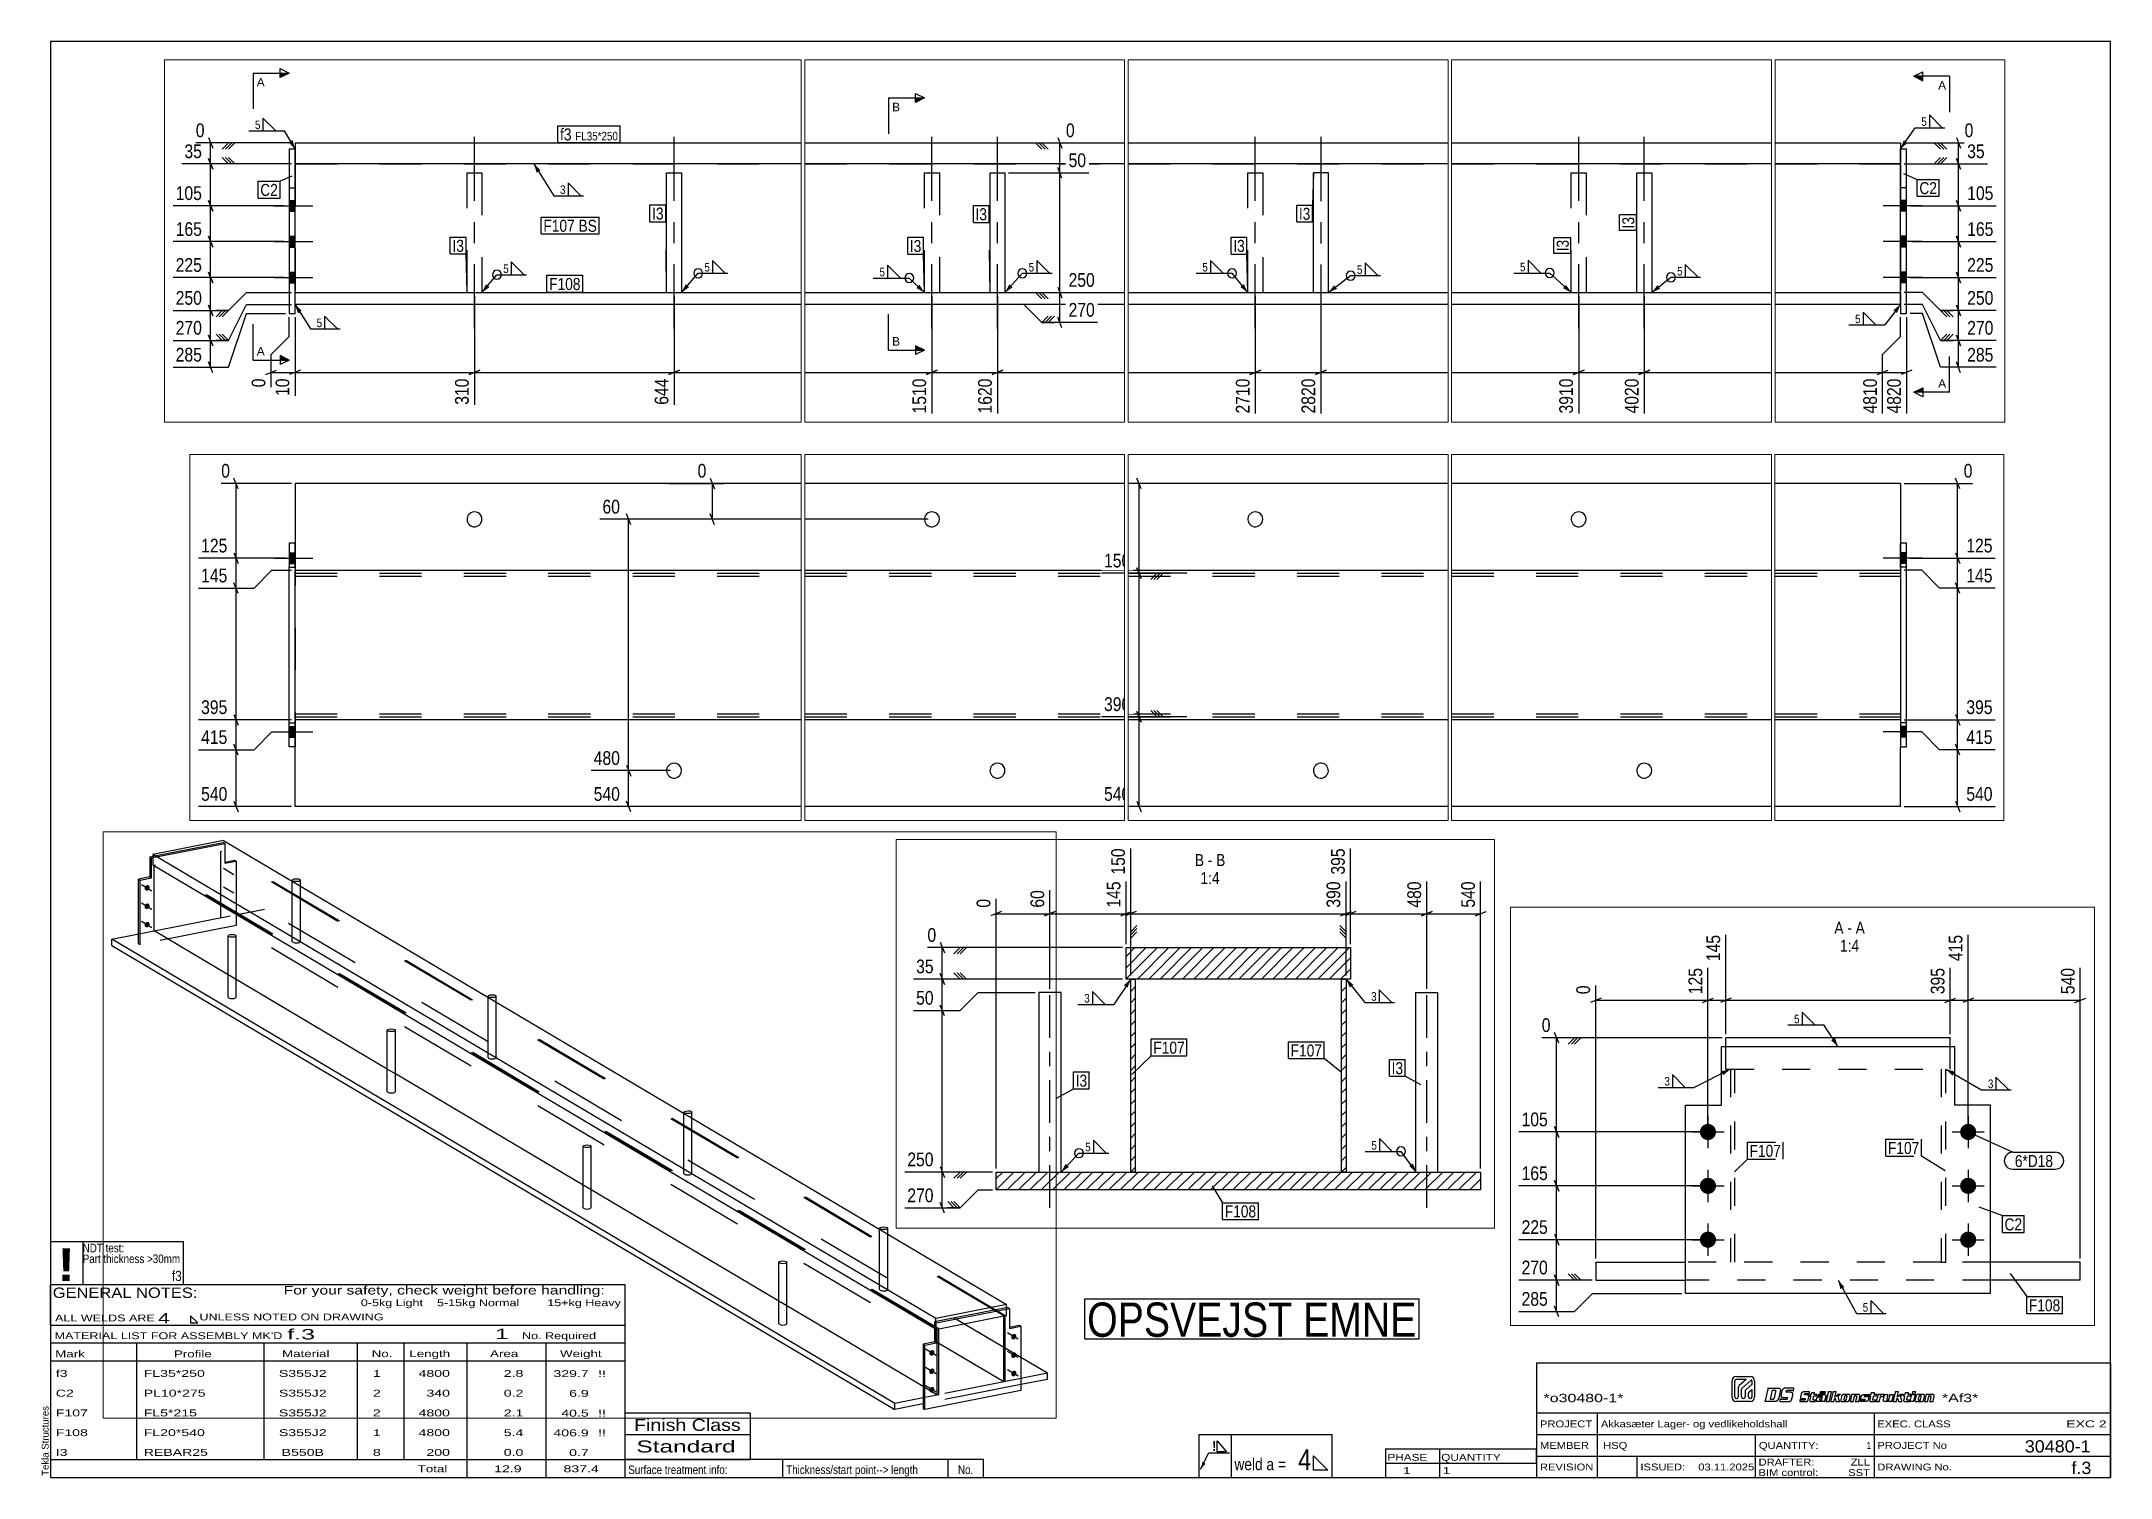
# Paper-space layout 'Layout1' of a CAD drawing. Header units: millimetres. Extents: x 2 to 579, y 5 to 405.
# The model-space entities are those that its viewports show. They can reach past a viewport. Long polylines and large blocks are cut down to what shows.
import ezdxf

# ---------------------------------------------------------------- set-up
doc = ezdxf.new("R2010")
doc.units = ezdxf.units.MM
doc.linetypes.add('DXK_LINE_DOT2', pattern=[3.9198, 1.9599, -1.9599])
doc.linetypes.add('DXK_LINE_DOT3', pattern=[5.9187, 2.979, -0.9799, 0.9799, -0.9799])
for name, color, linetype in [('GRAPHICAL_OBJECTS', 7, 'Continuous'), ('MÅLSÆTNING', 7, 'Continuous'), ('STÅL', 7, 'Continuous'), ('TEKST', 7, 'Continuous')]:
    doc.layers.add(name, color=color, linetype=linetype)
doc.layers.add('Viewport layer', color=7, linetype='Continuous', plot=False)
doc.styles.add('Arial', font='ARIAL.TTF', dxfattribs={"height": 0.2})
doc.styles.add('Arial Black', font='ARIBLK.TTF', dxfattribs={"height": 0.2})
doc.styles.add('Arial Narrow', font='ARIALN.TTF', dxfattribs={"height": 0.2})
doc.styles.add('Arial Narrow Bold', font='ARIALNB.TTF', dxfattribs={"height": 0.2})
doc.styles.add('Arial Rounded MT Bold', font='ARLRDBD.TTF', dxfattribs={"height": 0.2})
doc.styles.add('IDAutomationHC39M', font='IDAUTOMATIONHC39M.TTF', dxfattribs={"height": 0.2})

psp = doc.layouts.get("Layout1")

# ---------------------------------------------------------------- texts
at = {"layer": 'GRAPHICAL_OBJECTS', "color": 7, "linetype": 'Continuous', "style": 'Arial Narrow'}
for s, height, p in [('NDT test:', 2.386, (14, 67.75)), ('Part thickness >30mm', 2.3861, (14, 64.75)), ('f3', 2.863, (38.84, 59.75)), ('4', 5.73, (352.61, 7.11)), ('1', 1.91, (511.03, 13)), ('Surface treatment info:', 2.3861, (166, 6)), ('Thickness/start point--> length', 2.3861, (210, 6)), ('weld a =', 3.34, (334.88, 7.06))]:
    psp.add_text(s, height=height, dxfattribs=at).set_placement(p)
at = {"layer": 'GRAPHICAL_OBJECTS', "color": 2, "linetype": 'Continuous', "style": 'Arial Black'}
psp.add_text('!', height=9.07, dxfattribs=at).set_placement((7, 59.75))
at = {"layer": 'GRAPHICAL_OBJECTS', "color": 7}
for s, height, style, width, p in [('GENERAL NOTES:', 2.8633, 'Arial Narrow', 1.4, (5.65, 55.06)), ('ALL WELDS ARE', 1.9089, 'Arial Narrow', 1.6, (6.29, 48.5)), ('UNLESS NOTED ON DRAWING', 1.9089, 'Arial Narrow', 1.6, (46.52, 48.78)), ('f.3', 2.912, 'Arial Rounded MT Bold', 1.794707, (70.97, 43.47)), ('1', 2.91, 'Arial Rounded MT Bold', 1.794707, (128.86, 43.56)), ("MATERIAL LIST FOR ASSEMBLY MK'D", 1.9089, 'Arial Narrow', 1.6, (6.15, 43.56)), ('Mark', 1.909, 'Arial Narrow', 1.7, (6.34, 38.5)), ('Profile', 1.909, 'Arial Narrow', 1.7, (39.41, 38.5)), ('Material', 1.909, 'Arial Narrow', 1.7, (69.54, 38.56)), ('No.', 1.909, 'Arial Narrow', 1.7, (94.5, 38.56)), ('Length', 1.909, 'Arial Narrow', 1.7, (105, 38.56)), ('Area', 1.909, 'Arial Narrow', 1.7, (127.5, 38.56)), ('No. Required', 1.9089, 'Arial Narrow', 1.6, (136.41, 43.56)), ('Weight', 1.909, 'Arial Narrow', 1.7, (147, 38.56)), ('PHASE', 1.909, 'Arial Narrow', 1.5, (377.5, 9.69)), ('QUANTITY', 1.909, 'Arial Narrow', 1.5, (392.5, 9.69))]:
    psp.add_text(s, height=height, dxfattribs=dict(at, style=style, width=width)).set_placement(p)
at = {"layer": 'GRAPHICAL_OBJECTS', "color": 7, "linetype": 'Continuous'}
for s, height, style, width, p in [('For your safety, check weight before handling:  ', 2.3861, 'Arial Narrow', 1.6, (70, 56)), ('0-5kg Light    5-15kg Normal        15+kg Heavy', 1.9089, 'Arial Narrow', 1.6, (91.5, 52.75)), ('4', 2.86, 'Arial Narrow', 1.794707, (35, 48)), ('f3', 1.909, 'Arial Narrow', 1.794707, (6.5, 33.06)), ('FL35*250', 1.909, 'Arial Narrow', 1.794707, (31, 33.06)), ('S355J2', 1.909, 'Arial Narrow', 1.794707, (68.66, 33.06)), ('1', 1.91, 'Arial Narrow', 1.794707, (94.86, 33.06)), ('4800', 1.909, 'Arial Narrow', 1.794707, (107.58, 33.06)), ('2.8', 1.909, 'Arial Narrow', 1.794707, (131.32, 33.06)), ('329.7', 1.909, 'Arial Narrow', 1.794707, (145.15, 33)), ('!!', 1.909, 'Arial Narrow', 1.794707, (157.6, 33)), ('C2', 1.909, 'Arial Narrow', 1.794707, (6.5, 27.56)), ('PL10*275', 1.909, 'Arial Narrow', 1.794707, (31, 27.56)), ('S355J2', 1.909, 'Arial Narrow', 1.794707, (68.66, 27.56)), ('2', 1.91, 'Arial Narrow', 1.794707, (94.86, 27.56)), ('340', 1.909, 'Arial Narrow', 1.794707, (109.77, 27.56)), ('0.2', 1.909, 'Arial Narrow', 1.794707, (131.32, 27.56)), ('6.9', 1.909, 'Arial Narrow', 1.794707, (149.53, 27.5)), ('F107', 1.909, 'Arial Narrow', 1.794707, (6.5, 22.06)), ('FL5*215', 1.909, 'Arial Narrow', 1.794707, (31, 22.06)), ('S355J2', 1.909, 'Arial Narrow', 1.794707, (68.66, 22.06)), ('2', 1.91, 'Arial Narrow', 1.794707, (94.86, 22.06)), ('4800', 1.909, 'Arial Narrow', 1.794707, (107.58, 22.06)), ('2.1', 1.909, 'Arial Narrow', 1.794707, (131.32, 22.06)), ('40.5', 1.909, 'Arial Narrow', 1.794707, (147.34, 22)), ('!!', 1.909, 'Arial Narrow', 1.794707, (157.6, 22)), ('*o30480-1*', 2.333, 'IDAutomationHC39M', 1.425378, (421, 26)), ('*Af3*', 2.333, 'IDAutomationHC39M', 1.425378, (532, 26.01)), ('F108', 1.909, 'Arial Narrow', 1.794707, (6.5, 16.56)), ('FL20*540', 1.909, 'Arial Narrow', 1.794707, (31, 16.56)), ('S355J2', 1.909, 'Arial Narrow', 1.794707, (68.66, 16.56)), ('1', 1.91, 'Arial Narrow', 1.794707, (94.86, 16.56)), ('4800', 1.909, 'Arial Narrow', 1.794707, (107.58, 16.56)), ('5.4', 1.909, 'Arial Narrow', 1.794707, (131.32, 16.56)), ('406.9', 1.909, 'Arial Narrow', 1.794707, (145.15, 16.5)), ('!!', 1.909, 'Arial Narrow', 1.794707, (157.6, 16.5)), ('Finish Class', 3.3405, 'Arial Narrow', 1.425378, (167.62, 18)), ('PROJECT', 1.909, 'Arial Narrow', 1.425378, (420, 19)), ('Akkasæter Lager- og vedlikeholdshall', 1.9089, 'Arial Narrow', 1.425378, (437, 19)), ('EXEC. CLASS', 1.9089, 'Arial Narrow', 1.425378, (514, 19)), ('EXC 2', 1.909, 'Arial Narrow', 1.780292, (566.64, 19)), ('I3', 1.909, 'Arial Narrow', 1.794707, (6.5, 11.06)), ('REBAR25', 1.909, 'Arial Narrow', 1.794707, (31, 11.06)), ('B550B', 1.909, 'Arial Narrow', 1.794707, (69.43, 11.06)), ('8', 1.91, 'Arial Narrow', 1.794707, (94.86, 11.06)), ('200', 1.909, 'Arial Narrow', 1.794707, (109.77, 11.06)), ('0.0', 1.909, 'Arial Narrow', 1.794707, (131.32, 11.06)), ('0.7', 1.909, 'Arial Narrow', 1.794707, (149.53, 11)), ('Standard', 3.34, 'Arial Narrow', 1.780292, (168.26, 12)), ('MEMBER', 1.909, 'Arial Narrow', 1.425378, (420, 13)), ('HSQ', 1.909, 'Arial Narrow', 1.42538, (437.61, 13)), ('QUANTITY:', 1.909, 'Arial Narrow', 1.425378, (481, 13)), ('PROJECT No', 1.909, 'Arial Narrow', 1.425378, (514, 13)), ('30480-1', 3.397, 'Arial Rounded MT Bold', 1.1, (555.09, 12)), ('Total', 1.909, 'Arial Narrow', 1.7, (107.33, 6.5)), ('12.9', 1.909, 'Arial Narrow', 1.794707, (128.64, 6.5)), ('837.4', 1.909, 'Arial Narrow', 1.794707, (147.96, 6.5)), ('1', 1.91, 'Arial Narrow', 1.794707, (381.82, 6)), ('1', 1.91, 'Arial Narrow', 1.794707, (392.86, 6)), ('REVISION', 1.909, 'Arial Narrow', 1.425378, (420, 7)), ('ISSUED:', 1.909, 'Arial Narrow', 1.425378, (448, 7)), ('03.11.2025', 1.909, 'Arial Narrow', 1.425378, (464.11, 7)), ('DRAFTER:', 1.909, 'Arial Narrow', 1.425378, (480.91, 8.35)), ('BIM control:', 1.9089, 'Arial Narrow', 1.425378, (480.9, 5.44)), ('SST', 1.909, 'Arial Narrow', 1.425378, (505.88, 5.43)), ('ZLL', 1.909, 'Arial Narrow', 1.425378, (506.58, 8.35)), ('DRAWING No.', 1.9089, 'Arial Narrow', 1.425378, (514, 7)), ('f.3', 3.397, 'Arial Rounded MT Bold', 1.1, (568.08, 6))]:
    psp.add_text(s, height=height, dxfattribs=dict(at, style=style, width=width)).set_placement(p)
at = {"layer": 'GRAPHICAL_OBJECTS', "color": 174, "linetype": 'Continuous', "style": 'Arial'}
psp.add_text('Tekla Structures', height=1.9102, rotation=90, dxfattribs=at).set_placement((4.5, 5.5))
at = {"layer": 'GRAPHICAL_OBJECTS', "color": 2, "linetype": 'Continuous', "style": 'Arial Narrow Bold', "width": 0.99921}
psp.add_text('!', height=2.73, dxfattribs=at).set_placement((328.73, 12.42))
at = {"layer": 'GRAPHICAL_OBJECTS', "color": 7, "style": 'Arial Narrow'}
psp.add_text('No.', height=2.386, dxfattribs=at).set_placement((257.87, 6))

msp = doc.modelspace()

# ---------------------------------------------------------------- hatches: boundary and pattern name
at = {"layer": 'STÅL', "linetype": 'Continuous'}
for points in [[(8715.8, 1628.3), (8716.9, 1629.8), (8718.2, 1631.1), (8719.7, 1632.1), (8721.3, 1632.8), (8722.9, 1633.1), (8724.5, 1633.1), (8726, 1632.7), (8727.3, 1631.9), (8728.4, 1630.8), (8729.2, 1629.4), (8729.7, 1627.8), (8729.9, 1626.1), (8729.7, 1624.3), (8729.2, 1622.5), (8728.4, 1620.8), (8727.3, 1619.3), (8726, 1618), (8724.5, 1617), (8722.9, 1616.3), (8721.3, 1616), (8719.7, 1616.1), (8718.2, 1616.5), (8716.9, 1617.3), (8715.8, 1618.4), (8715, 1619.7), (8714.5, 1621.3), (8714.3, 1623), (8714.5, 1624.8), (8715, 1626.6)], [(8715.8, 1571.9), (8716.9, 1573.5), (8718.2, 1574.8), (8719.7, 1575.8), (8721.3, 1576.4), (8722.9, 1576.8), (8724.5, 1576.7), (8726, 1576.3), (8727.3, 1575.5), (8728.4, 1574.4), (8729.2, 1573), (8729.7, 1571.5), (8729.9, 1569.7), (8729.7, 1567.9), (8729.2, 1566.2), (8728.4, 1564.5), (8727.3, 1562.9), (8726, 1561.6), (8724.5, 1560.6), (8722.9, 1559.9), (8721.3, 1559.6), (8719.7, 1559.7), (8718.2, 1560.1), (8716.9, 1560.9), (8715.8, 1562), (8715, 1563.4), (8714.5, 1564.9), (8714.3, 1566.7), (8714.5, 1568.5), (8715, 1570.2)], [(8715.8, 1515.5), (8716.9, 1517.1), (8718.2, 1518.4), (8719.7, 1519.4), (8721.3, 1520.1), (8722.9, 1520.4), (8724.5, 1520.3), (8726, 1519.9), (8727.3, 1519.1), (8728.4, 1518), (8729.2, 1516.7), (8729.7, 1515.1), (8729.9, 1513.3), (8729.7, 1511.6), (8729.2, 1509.8), (8728.4, 1508.1), (8727.3, 1506.6), (8726, 1505.3), (8724.5, 1504.2), (8722.9, 1503.6), (8721.3, 1503.2), (8719.7, 1503.3), (8718.2, 1503.7), (8716.9, 1504.5), (8715.8, 1505.6), (8715, 1507), (8714.5, 1508.6), (8714.3, 1510.3), (8714.5, 1512.1), (8715, 1513.9)], [(26007.6, 447.4), (26007.6, 429.4), (26017.6, 429.4), (26017.6, 447.4)], [(26007.6, 447.4), (26007.6, 429.4), (26017.6, 429.4), (26017.6, 447.4)], [(26007.6, 447.4), (26007.6, 429.4), (26017.6, 429.4), (26017.6, 447.4)], [(30827.6, 429.4), (30827.6, 447.4), (30817.6, 447.4), (30817.6, 429.4)], [(30827.6, 429.4), (30827.6, 447.4), (30817.6, 447.4), (30817.6, 429.4)], [(30827.6, 429.4), (30827.6, 447.4), (30817.6, 447.4), (30817.6, 429.4)], [(39308.7, 352.6), (39308.7, 370.6), (39298.7, 370.6), (39298.7, 352.6)], [(39308.7, 352.6), (39308.7, 370.6), (39298.7, 370.6), (39298.7, 352.6)], [(44118.7, 352.6), (44118.7, 370.6), (44108.7, 370.6), (44108.7, 352.6)], [(44118.7, 352.6), (44118.7, 370.6), (44108.7, 370.6), (44108.7, 352.6)], [(39308.7, 292.6), (39308.7, 310.6), (39298.7, 310.6), (39298.7, 292.6)], [(39308.7, 292.6), (39308.7, 310.6), (39298.7, 310.6), (39298.7, 292.6)], [(44118.7, 292.6), (44118.7, 310.6), (44108.7, 310.6), (44108.7, 292.6)], [(44118.7, 292.6), (44118.7, 310.6), (44108.7, 310.6), (44108.7, 292.6)], [(11371.9, 253.2), (11373, 254.7), (11374.4, 256), (11375.8, 257), (11377.4, 257.7), (11379.1, 258), (11380.7, 258), (11382.2, 257.5), (11383.5, 256.8), (11384.6, 255.7), (11385.4, 254.3), (11385.9, 252.7), (11386, 251), (11385.9, 249.2), (11385.4, 247.4), (11384.6, 245.7), (11383.5, 244.2), (11382.1, 242.9), (11380.7, 241.9), (11379.1, 241.2), (11377.4, 240.9), (11375.8, 240.9), (11374.3, 241.4), (11373, 242.1), (11371.9, 243.2), (11371.1, 244.6), (11370.6, 246.2), (11370.5, 247.9), (11370.6, 249.7), (11371.1, 251.5)], [(39308.7, 232.6), (39308.7, 250.6), (39298.7, 250.6), (39298.7, 232.6)], [(39308.7, 232.6), (39308.7, 250.6), (39298.7, 250.6), (39298.7, 232.6)], [(44118.7, 232.6), (44118.7, 250.6), (44108.7, 250.6), (44108.7, 232.6)], [(44118.7, 232.6), (44118.7, 250.6), (44108.7, 250.6), (44108.7, 232.6)], [(11120.8, 203.6), (11121.9, 205.1), (11123.2, 206.4), (11124.7, 207.4), (11126.3, 208.1), (11127.9, 208.4), (11129.5, 208.4), (11131, 208), (11132.3, 207.2), (11133.4, 206.1), (11134.2, 204.7), (11134.7, 203.1), (11134.9, 201.4), (11134.7, 199.6), (11134.2, 197.8), (11133.4, 196.1), (11132.3, 194.6), (11131, 193.3), (11129.5, 192.3), (11127.9, 191.6), (11126.3, 191.3), (11124.7, 191.3), (11123.2, 191.8), (11121.9, 192.6), (11120.8, 193.7), (11120, 195), (11119.5, 196.6), (11119.3, 198.3), (11119.5, 200.1), (11120, 201.9)], [(17387.9, 215.6, -1), (17369.9, 215.6, -1)], [(17677.9, 215.6, -1), (17659.9, 215.6, -1)], [(11371.9, 196.8), (11373, 198.3), (11374.4, 199.6), (11375.8, 200.6), (11377.4, 201.3), (11379.1, 201.6), (11380.7, 201.6), (11382.2, 201.2), (11383.5, 200.4), (11384.6, 199.3), (11385.4, 197.9), (11385.9, 196.3), (11386, 194.6), (11385.9, 192.8), (11385.4, 191), (11384.6, 189.3), (11383.5, 187.8), (11382.1, 186.5), (11380.7, 185.5), (11379.1, 184.8), (11377.4, 184.5), (11375.8, 184.6), (11374.3, 185), (11373, 185.8), (11371.9, 186.9), (11371.1, 188.2), (11370.6, 189.8), (11370.5, 191.5), (11370.6, 193.3), (11371.1, 195.1)], [(17387.9, 155.6, -1), (17369.9, 155.6, -1)], [(17677.9, 155.6, -1), (17659.9, 155.6, -1)], [(11120.8, 147.2), (11121.9, 148.7), (11123.2, 150), (11124.7, 151.1), (11126.3, 151.7), (11127.9, 152.1), (11129.5, 152), (11131, 151.6), (11132.3, 150.8), (11133.4, 149.7), (11134.2, 148.3), (11134.7, 146.7), (11134.9, 145), (11134.7, 143.2), (11134.2, 141.4), (11133.4, 139.7), (11132.3, 138.2), (11131, 136.9), (11129.5, 135.9), (11127.9, 135.2), (11126.3, 134.9), (11124.7, 135), (11123.2, 135.4), (11121.9, 136.2), (11120.8, 137.3), (11120, 138.6), (11119.5, 140.2), (11119.3, 141.9), (11119.5, 143.7), (11120, 145.5)], [(11371.9, 140.4), (11373, 142), (11374.4, 143.3), (11375.8, 144.3), (11377.4, 144.9), (11379.1, 145.3), (11380.7, 145.2), (11382.2, 144.8), (11383.5, 144), (11384.6, 142.9), (11385.4, 141.5), (11385.9, 139.9), (11386, 138.2), (11385.9, 136.4), (11385.4, 134.7), (11384.6, 133), (11383.5, 131.4), (11382.1, 130.1), (11380.7, 129.1), (11379.1, 128.4), (11377.4, 128.1), (11375.8, 128.2), (11374.3, 128.6), (11373, 129.4), (11371.9, 130.5), (11371.1, 131.9), (11370.6, 133.4), (11370.5, 135.2), (11370.6, 137), (11371.1, 138.7)], [(26007.6, 157.4), (26007.6, 139.4), (26017.6, 139.4), (26017.6, 157.4)], [(26007.6, 157.4), (26007.6, 139.4), (26017.6, 139.4), (26017.6, 157.4)], [(26007.6, 157.4), (26007.6, 139.4), (26017.6, 139.4), (26017.6, 157.4)], [(30827.6, 139.4), (30827.6, 157.4), (30817.6, 157.4), (30817.6, 139.4)], [(30827.6, 139.4), (30827.6, 157.4), (30817.6, 157.4), (30817.6, 139.4)], [(30827.6, 139.4), (30827.6, 157.4), (30817.6, 157.4), (30817.6, 139.4)], [(11120.8, 90.8), (11121.9, 92.4), (11123.2, 93.7), (11124.7, 94.7), (11126.3, 95.4), (11127.9, 95.7), (11129.5, 95.6), (11131, 95.2), (11132.3, 94.4), (11133.4, 93.3), (11134.2, 91.9), (11134.7, 90.4), (11134.9, 88.6), (11134.7, 86.8), (11134.2, 85.1), (11133.4, 83.4), (11132.3, 81.8), (11131, 80.5), (11129.5, 79.5), (11127.9, 78.8), (11126.3, 78.5), (11124.7, 78.6), (11123.2, 79), (11121.9, 79.8), (11120.8, 80.9), (11120, 82.3), (11119.5, 83.8), (11119.3, 85.6), (11119.5, 87.4), (11120, 89.1)], [(17387.9, 95.6, -1), (17369.9, 95.6, -1)], [(17677.9, 95.6, -1), (17659.9, 95.6, -1)]]:
    msp.add_hatch(color=96, dxfattribs=at).paths.add_polyline_path(points)
h = msp.add_hatch(dxfattribs=at)
h.set_pattern_fill('', scale=2.8, style=0, pattern_type=0)
h.set_pattern_definition([(45, (256.397, 277.624), (-6.28618, 6.28618), [])])
h.paths.add_polyline_path([(256.4, 312.6), (256.4, 277.6), (506.4, 277.6), (506.4, 312.6)])
h = msp.add_hatch(dxfattribs=at)
h.set_pattern_fill('', scale=2.8, style=0, pattern_type=0)
h.set_pattern_definition([(45, (261.403, 62.624), (-6.28618, 6.28618), [])])
h.paths.add_polyline_path([(261.4, 277.6), (261.4, 62.6), (266.4, 62.6), (266.4, 277.6)])
h = msp.add_hatch(dxfattribs=at)
h.set_pattern_fill('', scale=2.8, style=0, pattern_type=0)
h.set_pattern_definition([(45, (496.397, 62.624), (-6.28618, 6.28618), [])])
h.paths.add_polyline_path([(496.4, 277.6), (496.4, 62.6), (501.4, 62.6), (501.4, 277.6)])
h = msp.add_hatch(dxfattribs=at)
h.set_pattern_fill('', scale=2.8, style=0, pattern_type=0)
h.set_pattern_definition([(45, (111.397, 42.624), (-6.28618, 6.28618), [])])
h.paths.add_polyline_path([(111.4, 62.6), (111.4, 42.6), (651.4, 42.6), (651.4, 62.6)])
at = {"layer": 'TEKST', "linetype": 'Continuous'}
for color, points in [(30, [(39283.7, 575.9), (39283.7, 583.4), (39298.7, 583.4)]), (30, [(44145.7, 578.1), (44145.7, 570.6), (44130.7, 578.1)]), (30, [(40781.2, 534.4), (40781.2, 541.9), (40796.2, 541.9)]), (3, [(39304.5, 471.4), (39308.7, 456.6), (39298, 467.7)]), (3, [(44120.3, 466.9), (44108.7, 456.6), (44114.1, 471.1)]), (3, [(39712.6, 416.9), (39707.8, 431.6), (39718.9, 420.9)]), (3, [(39712.6, 416.9), (39707.8, 431.6), (39718.9, 420.9)]), (3, [(17520.5, 320.3), (17523.9, 310.6), (17516.4, 317.6)]), (3, [(253.8, 270.6), (261.4, 277.6), (258, 267.9)]), (3, [(505.7, 268.2), (501.4, 277.6), (509.6, 271.4)]), (3, [(17393.9, 283.3), (17403.9, 285.6), (17396.1, 278.9)]), (3, [(17651.4, 278.4), (17643.9, 285.6), (17653.9, 282.8)]), (3, [(39633.8, 225.6), (39621.2, 216.6), (39628, 230.5)]), (3, [(39967.5, 225.5), (39954.9, 216.6), (39961.8, 230.4)]), (3, [(40787.9, 229.6), (40796.2, 216.6), (40782.8, 224.2)]), (3, [(40943.7, 225.2), (40930.9, 216.6), (40938.2, 230.2)]), (3, [(41989.6, 230.6), (41996.2, 216.6), (41983.8, 225.8)]), (3, [(42145.1, 222.7), (42130.9, 216.6), (42140.5, 228.6)]), (3, [(43187.6, 229.4), (43196.2, 216.6), (43182.6, 223.9)]), (3, [(43344.9, 223), (43330.9, 216.6), (43340.3, 228.9)]), (3, [(39313.5, 181.9), (39308.7, 196.6), (39319.9, 185.9)]), (3, [(44096.6, 187), (44108.7, 196.6), (44102.5, 182.4)]), (30, [(40781.2, 120.3), (40781.2, 127.8), (40796.2, 120.3)]), (30, [(39283.7, 103.8), (39283.7, 111.3), (39298.7, 103.8)]), (3, [(192.6, 68.1), (183.9, 62.6), (189, 71.6)]), (3, [(575.8, 72.2), (579.7, 62.6), (571.8, 69.2)]), (3, [(17526.6, 40.6), (17523.9, 50.6), (17530.9, 43)]), (30, [(44145.7, 57.4), (44145.7, 49.9), (44130.7, 49.9)])]:
    msp.add_hatch(color=color, dxfattribs=at).paths.add_polyline_path(points)

# ---------------------------------------------------------------- linework, layer by layer
at = {"layer": 'MÅLSÆTNING', "color": 7, "linetype": 'Continuous'}
for p, q in [((26011.6, 563.4), (25894.2, 563.4)), ((25922.7, 554.4), (25915.5, 572.4)), ((25919.1, 438.4), (25919.1, 563.4)), ((26642.6, 563.4), (26734.5, 563.4)), ((26711.7, 572.4), (26718.9, 554.4)), ((26715.3, 503.4), (26715.3, 563.4)), ((28603.3, 563.4), (27839, 563.4)), ((28526.8, 554.4), (28519.6, 572.4)), ((30823.6, 563.4), (30937.8, 563.4)), ((30916.5, 554.4), (30909.3, 572.4)), ((26578.9, 494.4), (26571.7, 512.4)), ((26718.9, 494.4), (26711.7, 512.4)), ((27511.6, 503.4), (26527.1, 503.4)), ((26575.3, 83.4), (26575.3, 503.4)), ((27511.6, 503.4), (26667.1, 503.4)), ((39197.6, 466.6), (39187.1, 456.1)), ((39208.1, 466.6), (39187.1, 466.6)), ((39202.9, 466.6), (39192.4, 456.1)), ((39208.1, 466.6), (39197.6, 456.1)), ((40940.1, 466.6), (41047.4, 466.6)), ((40982.1, 466.6), (40992.6, 456.1)), ((40982.1, 466.6), (41003.1, 466.6)), ((40987.4, 466.6), (40997.9, 456.1)), ((40992.6, 466.6), (41003.1, 456.1)), ((41019, 475.6), (41026.2, 457.6)), ((41022.6, 416.6), (41022.6, 466.6)), ((44114.7, 466.6), (44230.3, 466.6)), ((44165, 466.6), (44175.5, 456.1)), ((44165, 466.6), (44186, 466.6)), ((44170.2, 466.6), (44180.7, 456.1)), ((44175.5, 466.6), (44186, 456.1)), ((44201.9, 475.6), (44209.1, 457.6)), ((44205.5, 431.6), (44205.5, 466.6)), ((26001.6, 438.4), (25856.2, 438.4)), ((26001.6, 438.4), (25856.2, 438.4)), ((25915.5, 447.4), (25922.7, 429.4)), ((25915.5, 447.4), (25922.7, 429.4)), ((25919.1, 388.4), (25919.1, 438.4)), ((30833.6, 438.4), (30975.8, 438.4)), ((39164, 440.6), (39171.2, 422.6)), ((39197.6, 431.6), (39187.1, 442.1)), ((39197.6, 431.6), (39187.1, 442.1)), ((39202.9, 431.6), (39192.4, 442.1)), ((39202.9, 431.6), (39192.4, 442.1)), ((39208.1, 431.6), (39197.6, 442.1)), ((39208.1, 431.6), (39197.6, 442.1)), ((44165, 431.6), (44175.5, 442.1)), ((44165, 431.6), (44175.5, 442.1)), ((44170.2, 431.6), (44180.7, 442.1)), ((44170.2, 431.6), (44180.7, 442.1)), ((44175.5, 431.6), (44186, 442.1)), ((44175.5, 431.6), (44186, 442.1)), ((44209.1, 422.6), (44201.9, 440.6)), ((44201.9, 440.6), (44209.1, 422.6)), ((261.4, 281.6), (261.4, 423.1)), ((506.4, 316.6), (506.4, 423.1)), ((17398.9, 324.6), (17398.9, 435.1)), ((17398.9, 324.6), (17398.9, 435.1)), ((17668.9, 219.6), (17668.9, 435.1)), ((17668.9, 219.6), (17668.9, 435.1)), ((25949.1, 388.4), (25979.1, 418.4)), ((25949.1, 388.4), (25979.1, 418.4)), ((25979.1, 418.4), (26011.6, 418.4)), ((25979.1, 418.4), (26011.6, 418.4)), ((28526.8, 404.4), (28519.6, 422.4)), ((30852.9, 418.4), (30823.6, 418.4)), ((30852.9, 418.4), (30823.6, 418.4)), ((30882.9, 388.4), (30852.9, 418.4)), ((30882.9, 388.4), (30852.9, 418.4)), ((39302.7, 431.6), (39119.4, 431.6)), ((39167.6, 361.6), (39167.6, 431.6)), ((39208.1, 431.6), (39187.1, 431.6)), ((39208.1, 431.6), (39187.1, 431.6)), ((40936.9, 416.6), (41070.8, 416.6)), ((40936.9, 416.6), (41070.8, 416.6)), ((41026.2, 407.6), (41019, 425.6)), ((41026.2, 407.6), (41019, 425.6)), ((41022.6, 216.6), (41022.6, 416.6)), ((44114.7, 431.6), (44253.7, 431.6)), ((44114.7, 431.6), (44253.7, 431.6)), ((44165, 431.6), (44186, 431.6)), ((44165, 431.6), (44186, 431.6)), ((44205.5, 361.6), (44205.5, 431.6)), ((17378.9, 219.6), (17378.9, 398.3)), ((17648.9, 324.6), (17648.9, 398.3)), ((17793.9, 74.6), (17793.9, 398.3)), ((25922.7, 379.4), (25915.5, 397.4)), ((25922.7, 379.4), (25915.5, 397.4)), ((28603.3, 413.4), (27801, 413.4)), ((28553.2, 413.4), (28542.7, 402.9)), ((28563.7, 413.4), (28542.7, 413.4)), ((28553.2, 413.4), (28542.7, 402.9)), ((28563.7, 413.4), (28542.7, 413.4)), ((28558.5, 413.4), (28548, 402.9)), ((28558.5, 413.4), (28548, 402.9)), ((28563.7, 413.4), (28553.2, 402.9)), ((28563.7, 413.4), (28553.2, 402.9)), ((30916.5, 379.4), (30909.3, 397.4)), ((171.4, 266.6), (171.4, 376.6)), ((256.4, 316.6), (256.4, 386.3)), ((501.4, 281.6), (501.4, 386.3)), ((591.4, 266.6), (591.4, 386.3)), ((591.4, 266.6), (591.4, 386.3)), ((651.4, 66.6), (651.4, 386.3)), ((17253.9, 74.6), (17253.9, 378.8)), ((25856.2, 388.4), (25949.1, 388.4)), ((25856.2, 388.4), (25949.1, 388.4)), ((25919.1, 168.4), (25919.1, 388.4)), ((30975.8, 388.4), (30882.9, 388.4)), ((39171.2, 352.6), (39164, 370.6)), ((39164, 370.6), (39171.2, 352.6)), ((44209.1, 352.6), (44201.9, 370.6)), ((44201.9, 370.6), (44209.1, 352.6)), ((117.4, 352.7), (105.4, 347.9)), ((111.4, 66.6), (111.4, 366.8)), ((111.4, 350.3), (171.4, 350.3)), ((165.4, 347.9), (177.4, 352.7)), ((250.4, 347.9), (262.4, 352.7)), ((250.4, 347.9), (262.4, 352.7)), ((267.4, 352.7), (255.4, 347.9)), ((267.4, 352.7), (255.4, 347.9)), ((256.4, 350.3), (261.4, 350.3)), ((261.4, 350.3), (501.4, 350.3)), ((495.4, 347.9), (507.4, 352.7)), ((495.4, 347.9), (507.4, 352.7)), ((512.4, 352.7), (500.4, 347.9)), ((512.4, 352.7), (500.4, 347.9)), ((501.4, 350.3), (506.4, 350.3)), ((506.4, 350.3), (591.4, 350.3)), ((597.4, 352.7), (585.4, 347.9)), ((585.4, 347.9), (597.4, 352.7)), ((591.4, 350.3), (651.4, 350.3)), ((645.4, 347.9), (657.4, 352.7)), ((17259.9, 364.7), (17247.9, 359.9)), ((17253.9, 362.3), (17378.9, 362.3)), ((17372.9, 359.9), (17384.9, 364.7)), ((17404.9, 364.7), (17392.9, 359.9)), ((17404.9, 364.7), (17392.9, 359.9)), ((17398.9, 362.3), (17648.9, 362.3)), ((17642.9, 359.9), (17654.9, 364.7)), ((17674.9, 364.7), (17662.9, 359.9)), ((17674.9, 364.7), (17662.9, 359.9)), ((17668.9, 362.3), (17793.9, 362.3)), ((17787.9, 359.9), (17799.9, 364.7)), ((39289.7, 361.6), (39104.8, 361.6)), ((39289.7, 361.6), (39104.8, 361.6)), ((39167.6, 301.6), (39167.6, 361.6)), ((44124.7, 361.6), (44268.3, 361.6)), ((44124.7, 361.6), (44268.3, 361.6)), ((44205.5, 301.6), (44205.5, 361.6)), ((261.4, 330.3), (268.4, 337.3)), ((261.4, 323.3), (261.4, 337.3)), ((261.4, 330.3), (268.4, 337.3)), ((261.4, 323.3), (261.4, 337.3)), ((261.4, 326.8), (268.4, 333.8)), ((261.4, 326.8), (268.4, 333.8)), ((261.4, 323.3), (268.4, 330.3)), ((261.4, 323.3), (268.4, 330.3)), ((501.4, 330.3), (494.4, 337.3)), ((501.4, 330.3), (494.4, 337.3)), ((501.4, 326.8), (494.4, 333.8)), ((501.4, 326.8), (494.4, 333.8)), ((501.4, 323.3), (494.4, 330.3)), ((501.4, 323.3), (494.4, 330.3)), ((501.4, 323.3), (501.4, 337.3)), ((501.4, 323.3), (501.4, 337.3)), ((17212.6, 314.6), (17207.8, 326.6)), ((252.4, 312.6), (34.9, 312.6)), ((49.1, 318.6), (53.9, 306.6)), ((51.5, 277.6), (51.5, 312.6)), ((71.5, 312.6), (64.5, 305.6)), ((78.5, 312.6), (64.5, 312.6)), ((75, 312.6), (68, 305.6)), ((78.5, 312.6), (71.5, 305.6)), ((17394.9, 320.6), (17193.7, 320.6)), ((17210.2, 215.6), (17210.2, 320.6)), ((17230.2, 320.6), (17223.2, 313.6)), ((17237.2, 320.6), (17223.2, 320.6)), ((17233.7, 320.6), (17226.7, 313.6)), ((17237.2, 320.6), (17230.2, 313.6)), ((39289.7, 301.6), (39104.8, 301.6)), ((39289.7, 301.6), (39104.8, 301.6)), ((39171.2, 292.6), (39164, 310.6)), ((39164, 310.6), (39171.2, 292.6)), ((44127.2, 301.6), (44268.3, 301.6)), ((44127.2, 301.6), (44268.3, 301.6)), ((44209.1, 292.6), (44201.9, 310.6)), ((44201.9, 310.6), (44209.1, 292.6)), ((252.4, 277.6), (19.4, 277.6)), ((252.4, 277.6), (19.4, 277.6)), ((53.9, 271.6), (49.1, 283.6)), ((49.1, 283.6), (53.9, 271.6)), ((51.5, 242.6), (51.5, 277.6)), ((71.5, 277.6), (64.5, 284.6)), ((71.5, 277.6), (64.5, 284.6)), ((78.5, 277.6), (64.5, 277.6)), ((78.5, 277.6), (64.5, 277.6)), ((75, 277.6), (68, 284.6)), ((75, 277.6), (68, 284.6)), ((78.5, 277.6), (71.5, 284.6)), ((78.5, 277.6), (71.5, 284.6)), ((71.5, 242.6), (91.5, 262.6)), ((71.5, 242.6), (91.5, 262.6)), ((91.5, 262.6), (154.9, 262.6)), ((91.5, 262.6), (154.9, 262.6)), ((19.4, 242.6), (71.5, 242.6)), ((19.4, 242.6), (71.5, 242.6)), ((53.9, 236.6), (49.1, 248.6)), ((53.9, 236.6), (49.1, 248.6)), ((39289.7, 241.6), (39104.8, 241.6)), ((44124.7, 241.6), (44268.3, 241.6)), ((44201.9, 250.6), (44209.1, 232.6)), ((44205.5, 186.6), (44205.5, 241.6)), ((17374.9, 215.6), (17168.3, 215.6)), ((17374.9, 215.6), (17168.3, 215.6)), ((17207.8, 221.6), (17212.6, 209.6)), ((17212.6, 209.6), (17207.8, 221.6)), ((17210.2, 155.6), (17210.2, 215.6)), ((39197.6, 186.6), (39227.6, 216.6)), ((39197.6, 186.6), (39227.6, 216.6)), ((39227.6, 216.6), (39302.7, 216.6)), ((39227.6, 216.6), (39302.7, 216.6)), ((39608.7, 210.6), (39608.7, 29)), ((39608.7, 210.6), (39608.7, 29)), ((39942.4, 210.6), (39942.4, 29)), ((39942.4, 210.6), (39942.4, 29)), ((40808.7, 210.6), (40808.7, 14.4)), ((40918.4, 210.6), (40918.4, 14.4)), ((40918.4, 210.6), (40918.4, 14.4)), ((40940.1, 216.6), (41085.4, 216.6)), ((40940.1, 216.6), (41085.4, 216.6)), ((40982.1, 216.6), (40992.6, 206.1)), ((40982.1, 216.6), (41003.1, 216.6)), ((40982.1, 216.6), (40992.6, 206.1)), ((40982.1, 216.6), (41003.1, 216.6)), ((40987.4, 216.6), (40997.9, 206.1)), ((40987.4, 216.6), (40997.9, 206.1)), ((40992.6, 216.6), (41003.1, 206.1)), ((40992.6, 216.6), (41003.1, 206.1)), ((41019, 225.6), (41026.2, 207.6)), ((41019, 225.6), (41026.2, 207.6)), ((41022.6, 166.6), (41022.6, 216.6)), ((42008.7, 210.6), (42008.7, 14.4)), ((42118.4, 210.6), (42118.4, 14.4)), ((42118.4, 210.6), (42118.4, 14.4)), ((43208.7, 210.6), (43208.7, 14.4)), ((43208.7, 210.6), (43208.7, 14.4)), ((43318.4, 210.6), (43318.4, 14.4)), ((43318.4, 210.6), (43318.4, 14.4)), ((44145.5, 216.6), (44114.7, 216.6)), ((44145.5, 216.6), (44114.7, 216.6)), ((44175.5, 186.6), (44145.5, 216.6)), ((44175.5, 186.6), (44145.5, 216.6)), ((39104.8, 186.6), (39197.6, 186.6)), ((39164, 195.6), (39171.2, 177.6)), ((39167.6, 136.6), (39167.6, 186.6)), ((39187.1, 186.6), (39176.6, 176.1)), ((39197.6, 186.6), (39176.6, 186.6)), ((39187.1, 186.6), (39176.6, 176.1)), ((39197.6, 186.6), (39176.6, 186.6)), ((39192.4, 186.6), (39181.9, 176.1)), ((39192.4, 186.6), (39181.9, 176.1)), ((39197.6, 186.6), (39187.1, 176.1)), ((39197.6, 186.6), (39187.1, 176.1)), ((39197.6, 136.6), (39227.6, 196.6)), ((39197.6, 136.6), (39227.6, 196.6)), ((39227.6, 196.6), (39302.7, 196.6)), ((39227.6, 196.6), (39302.7, 196.6)), ((40962.6, 196.6), (40940.1, 196.6)), ((40992.6, 166.6), (40962.6, 196.6)), ((44145.5, 196.6), (44114.7, 196.6)), ((44145.5, 196.6), (44114.7, 196.6)), ((44175.5, 136.6), (44145.5, 196.6)), ((44175.5, 136.6), (44145.5, 196.6)), ((44268.3, 186.6), (44175.5, 186.6)), ((44175.5, 186.6), (44186, 176.1)), ((44175.5, 186.6), (44196.5, 186.6)), ((44268.3, 186.6), (44175.5, 186.6)), ((44175.5, 186.6), (44186, 176.1)), ((44175.5, 186.6), (44196.5, 186.6)), ((44180.7, 186.6), (44191.2, 176.1)), ((44180.7, 186.6), (44191.2, 176.1)), ((44186, 186.6), (44196.5, 176.1)), ((44186, 186.6), (44196.5, 176.1)), ((44209.1, 177.6), (44201.9, 195.6)), ((44201.9, 195.6), (44209.1, 177.6)), ((44205.5, 136.6), (44205.5, 186.6)), ((17207.8, 161.6), (17212.6, 149.6)), ((17212.6, 149.6), (17207.8, 161.6)), ((26011.6, 168.4), (25856.2, 168.4)), ((26011.6, 168.4), (25856.2, 168.4)), ((28603.3, 173.4), (27801, 173.4)), ((28526.8, 164.4), (28519.6, 182.4)), ((28523.2, 23.4), (28523.2, 173.4)), ((28553.2, 173.4), (28542.7, 183.9)), ((28553.2, 173.4), (28542.7, 183.9)), ((28563.7, 173.4), (28542.7, 173.4)), ((28563.7, 173.4), (28542.7, 173.4)), ((28558.5, 173.4), (28548, 183.9)), ((28558.5, 173.4), (28548, 183.9)), ((28563.7, 173.4), (28553.2, 183.9)), ((28563.7, 173.4), (28553.2, 183.9)), ((30823.6, 168.4), (30975.8, 168.4)), ((39197.6, 91.6), (39227.6, 181.6)), ((39227.6, 181.6), (39292.7, 181.6)), ((39298.7, 143.1), (39298.7, 175.6)), ((39308.7, 175.6), (39308.7, 43.7)), ((39308.7, 175.6), (39308.7, 43.7)), ((40992.6, 166.6), (41003.1, 177.1)), ((41085.4, 166.6), (40992.6, 166.6)), ((40992.6, 166.6), (41013.6, 166.6)), ((40997.9, 166.6), (41008.4, 177.1)), ((41003.1, 166.6), (41013.6, 177.1)), ((41026.2, 157.6), (41019, 175.6)), ((44108.7, 143.1), (44108.7, 175.6)), ((44108.7, 143.1), (44108.7, 175.6)), ((44118.7, 175.6), (44118.7, 14.4)), ((44145.5, 181.6), (44124.7, 181.6)), ((44175.5, 91.6), (44145.5, 181.6)), ((17374.9, 155.6), (17168.3, 155.6)), ((17374.9, 155.6), (17168.3, 155.6)), ((25949.1, 118.4), (25979.1, 148.4)), ((25949.1, 118.4), (25979.1, 148.4)), ((25979.1, 148.4), (26001.6, 148.4)), ((25979.1, 148.4), (26001.6, 148.4)), ((30852.9, 148.4), (30833.6, 148.4)), ((30852.9, 148.4), (30833.6, 148.4)), ((30882.9, 118.4), (30852.9, 148.4)), ((30882.9, 118.4), (30852.9, 148.4)), ((39171.2, 127.6), (39164, 145.6)), ((39164, 145.6), (39171.2, 127.6)), ((39187.1, 136.6), (39176.6, 147.1)), ((39187.1, 136.6), (39176.6, 147.1)), ((39192.4, 136.6), (39181.9, 147.1)), ((39192.4, 136.6), (39181.9, 147.1)), ((39197.6, 136.6), (39187.1, 147.1)), ((39197.6, 136.6), (39187.1, 147.1)), ((39268.7, 113.1), (39298.7, 143.1)), ((44078.7, 113.1), (44108.7, 143.1)), ((44078.7, 113.1), (44108.7, 143.1)), ((44175.5, 136.6), (44186, 147.1)), ((44175.5, 136.6), (44186, 147.1)), ((44180.7, 136.6), (44191.2, 147.1)), ((44180.7, 136.6), (44191.2, 147.1)), ((44186, 136.6), (44196.5, 147.1)), ((44186, 136.6), (44196.5, 147.1)), ((44209.1, 127.6), (44201.9, 145.6)), ((44201.9, 145.6), (44209.1, 127.6)), ((25856.2, 118.4), (25949.1, 118.4)), ((25922.7, 109.4), (25915.5, 127.4)), ((25919.1, 23.4), (25919.1, 118.4)), ((30975.8, 118.4), (30882.9, 118.4)), ((30916.5, 109.4), (30909.3, 127.4)), ((30912.9, 23.4), (30912.9, 118.4)), ((39104.8, 136.6), (39197.6, 136.6)), ((39104.8, 136.6), (39197.6, 136.6)), ((39167.6, 91.6), (39167.6, 136.6)), ((39197.6, 136.6), (39176.6, 136.6)), ((39197.6, 136.6), (39176.6, 136.6)), ((44268.3, 136.6), (44175.5, 136.6)), ((44175.5, 136.6), (44196.5, 136.6)), ((44268.3, 136.6), (44175.5, 136.6)), ((44175.5, 136.6), (44196.5, 136.6)), ((44205.5, 91.6), (44205.5, 136.6)), ((17374.9, 95.6), (17168.3, 95.6)), ((17207.8, 101.6), (17212.6, 89.6)), ((26571.7, 92.4), (26578.9, 74.4)), ((26571.7, 92.4), (26578.9, 74.4)), ((39171.2, 82.6), (39164, 100.6)), ((39268.7, 58.3), (39268.7, 113.1)), ((44078.7, 14.4), (44078.7, 113.1)), ((44209.1, 82.6), (44201.9, 100.6)), ((26645.2, 83.4), (26512.5, 83.4)), ((26645.2, 83.4), (26512.5, 83.4)), ((26575.3, 23.4), (26575.3, 83.4)), ((39104.8, 91.6), (39197.6, 91.6)), ((39259.7, 79.5), (39277.7, 86.7)), ((39268.7, 83.1), (39308.7, 83.1)), ((39317.7, 86.7), (39299.7, 79.5)), ((39317.7, 86.7), (39299.7, 79.5)), ((39308.7, 83.1), (39608.7, 83.1)), ((39617.7, 86.7), (39599.7, 79.5)), ((39599.7, 79.5), (39617.7, 86.7)), ((39608.7, 83.1), (39942.4, 83.1)), ((39951.4, 86.7), (39933.4, 79.5)), ((39933.4, 79.5), (39951.4, 86.7)), ((39942.4, 83.1), (40808.7, 83.1)), ((40799.7, 79.5), (40817.7, 86.7)), ((40927.4, 86.7), (40909.4, 79.5)), ((40909.4, 79.5), (40927.4, 86.7)), ((40918.4, 83.1), (42008.7, 83.1)), ((41999.7, 79.5), (42017.7, 86.7)), ((42127.4, 86.7), (42109.4, 79.5)), ((42109.4, 79.5), (42127.4, 86.7)), ((42118.4, 83.1), (43208.7, 83.1)), ((43217.7, 86.7), (43199.7, 79.5)), ((43199.7, 79.5), (43217.7, 86.7)), ((43208.7, 83.1), (43318.4, 83.1)), ((43327.4, 86.7), (43309.4, 79.5)), ((43309.4, 79.5), (43327.4, 86.7)), ((44069.7, 79.5), (44087.7, 86.7)), ((44078.7, 83.1), (44118.7, 83.1)), ((44127.7, 86.7), (44109.7, 79.5)), ((44268.3, 91.6), (44175.5, 91.6)), ((107.4, 62.6), (9.6, 62.6)), ((49.1, 68.6), (53.9, 56.6)), ((51.5, 22.6), (51.5, 62.6)), ((71.5, 62.6), (64.5, 55.6)), ((78.5, 62.6), (64.5, 62.6)), ((71.5, 62.6), (64.5, 55.6)), ((78.5, 62.6), (64.5, 62.6)), ((75, 62.6), (68, 55.6)), ((75, 62.6), (68, 55.6)), ((78.5, 62.6), (71.5, 55.6)), ((78.5, 62.6), (71.5, 55.6)), ((17249.9, 50.6), (17168.3, 50.6)), ((17207.8, 56.6), (17212.6, 44.6)), ((17210.2, 15.6), (17210.2, 50.6)), ((17230.2, 50.6), (17223.2, 57.6)), ((17230.2, 50.6), (17223.2, 57.6)), ((17237.2, 50.6), (17223.2, 50.6)), ((17237.2, 50.6), (17223.2, 50.6)), ((17233.7, 50.6), (17226.7, 57.6)), ((17233.7, 50.6), (17226.7, 57.6)), ((17237.2, 50.6), (17230.2, 57.6)), ((17237.2, 50.6), (17230.2, 57.6)), ((53.9, 16.6), (49.1, 28.6)), ((64.5, 22.6), (57.5, 29.6)), ((68, 22.6), (61, 29.6)), ((71.5, 22.6), (64.5, 29.6)), ((71.5, 22.6), (91.5, 42.6)), ((91.5, 42.6), (107.4, 42.6)), ((17230.2, 15.6), (17250.2, 35.6)), ((17250.2, 35.6), (17349.9, 35.6)), ((26011.6, 23.4), (25856.2, 23.4)), ((25915.5, 32.4), (25922.7, 14.4)), ((26630.6, 23.4), (26512.5, 23.4)), ((26578.9, 14.4), (26571.7, 32.4)), ((28603.3, 23.4), (27801, 23.4)), ((28519.6, 32.4), (28526.8, 14.4)), ((30823.6, 23.4), (30975.8, 23.4)), ((30909.3, 32.4), (30916.5, 14.4)), ((9.6, 22.6), (71.5, 22.6)), ((71.5, 22.6), (57.5, 22.6)), ((17168.3, 15.6), (17230.2, 15.6)), ((17212.6, 9.6), (17207.8, 21.6))]:
    msp.add_line(p, q, dxfattribs=at)
at = {"layer": 'STÅL', "color": 2, "linetype": 'Continuous'}
for p, q in [((8955.9, 1769.4), (8739.4, 1726.7)), ((8955.9, 1769.4), (11355.9, 347.7)), ((8730.1, 1719.4), (8739.4, 1721.2)), ((8730.1, 1719.4), (8730.1, 1658.3)), ((8730.1, 1719.4), (8735.1, 1716.4)), ((8735.1, 1716.4), (8739.4, 1717.3)), ((8735.1, 1655.3), (8735.1, 1716.4)), ((11139.4, 304.9), (8739.4, 1726.7)), ((8739.4, 1726.7), (8739.4, 1693.8)), ((11135.1, 274.6), (8739.4, 1693.8)), ((8743.8, 1492.6), (8743.8, 1691.2)), ((8730.1, 1658.3), (8695.5, 1651.5)), ((8695.5, 1483.1), (8695.5, 1651.5)), ((8695.5, 1651.5), (8700.5, 1648.5)), ((8700.5, 1648.5), (8735.1, 1655.3)), ((8700.5, 1484), (8700.5, 1648.5)), ((8730.1, 1658.3), (8735.1, 1655.3)), ((9167, 1648.1), (9168.7, 1650.2)), ((9168.8, 1645.9), (9167, 1648.1)), ((9167, 1644.4), (9167, 1648.1)), ((9168.7, 1650.2), (9173.2, 1651.8)), ((9173.4, 1644.4), (9168.8, 1645.9)), ((9173.2, 1651.8), (9179.5, 1652.4)), ((9179.6, 1643.8), (9173.4, 1644.4)), ((9179.5, 1652.4), (9185.7, 1651.8)), ((9185.9, 1644.4), (9179.6, 1643.8)), ((9185.7, 1651.8), (9190.3, 1650.3)), ((9190.4, 1646), (9185.9, 1644.4)), ((9190.3, 1650.3), (9192, 1648.1)), ((9192, 1648.1), (9190.4, 1646)), ((9192, 1629.5), (9192, 1648.1)), ((8613.9, 1466.9), (8743.8, 1492.6)), ((8970.1, 1358.5), (8743.8, 1492.6)), ((8970.1, 1477.4), (8971.8, 1479.6)), ((8971.8, 1475.3), (8970.1, 1477.4)), ((8970.1, 1289.5), (8970.1, 1477.4)), ((8971.8, 1479.6), (8976.3, 1481.2)), ((8976.3, 1481.2), (8982.5, 1481.7)), ((8982.5, 1481.7), (8988.8, 1481.2)), ((8988.8, 1481.2), (8993.4, 1479.6)), ((8993.4, 1479.6), (8995.1, 1477.5)), ((8995.1, 1477.5), (8993.5, 1475.4)), ((8995.1, 1289.6), (8995.1, 1477.5)), ((11013.9, 45.2), (8613.9, 1466.9)), ((8613.9, 1448.2), (8613.9, 1466.9)), ((8976.4, 1473.8), (8971.8, 1475.3)), ((8982.7, 1473.2), (8976.4, 1473.8)), ((8988.9, 1473.8), (8982.7, 1473.2)), ((8993.5, 1475.4), (8988.9, 1473.8)), ((8613.9, 1448.2), (11013.9, 26.4)), ((9458.1, 1069.4), (8995.1, 1343.7)), ((9767, 1292.6), (9768.7, 1294.8)), ((9768.8, 1290.5), (9767, 1292.6)), ((9767, 1288.9), (9767, 1292.6)), ((9768.7, 1294.8), (9773.2, 1296.4)), ((9773.2, 1296.4), (9779.5, 1296.9)), ((9779.5, 1296.9), (9785.7, 1296.4)), ((9785.7, 1296.4), (9790.3, 1294.8)), ((9790.3, 1294.8), (9792, 1292.7)), ((9792, 1292.7), (9790.4, 1290.6)), ((9792, 1274.1), (9792, 1292.7)), ((8970.1, 1289.5), (8971.8, 1287.4)), ((8971.8, 1287.4), (8976.4, 1285.8)), ((8976.4, 1285.8), (8982.7, 1285.3)), ((8982.7, 1285.3), (8988.9, 1285.8)), ((8988.9, 1285.8), (8993.5, 1287.4)), ((8993.5, 1287.4), (8995.1, 1289.6)), ((9773.4, 1289), (9768.8, 1290.5)), ((9779.6, 1288.4), (9773.4, 1289)), ((9785.9, 1289), (9779.6, 1288.4)), ((9790.4, 1290.6), (9785.9, 1289)), ((9458.1, 1188.4), (9459.8, 1190.5)), ((9459.8, 1186.2), (9458.1, 1188.4)), ((9458.1, 1000.4), (9458.1, 1188.4)), ((9459.8, 1190.5), (9464.3, 1192.1)), ((9464.4, 1184.7), (9459.8, 1186.2)), ((9464.3, 1192.1), (9470.5, 1192.7)), ((9470.7, 1184.1), (9464.4, 1184.7)), ((9470.5, 1192.7), (9476.8, 1192.1)), ((9476.9, 1184.7), (9470.7, 1184.1)), ((9476.8, 1192.1), (9481.4, 1190.5)), ((9481.5, 1186.3), (9476.9, 1184.7)), ((9481.4, 1190.5), (9483.1, 1188.4)), ((9483.1, 1188.4), (9481.5, 1186.3)), ((9483.1, 1000.5), (9483.1, 1188.4)), ((10058.1, 714), (9483.1, 1054.6)), ((9458.1, 1000.4), (9459.8, 998.3)), ((9459.8, 998.3), (9464.4, 996.7)), ((9464.4, 996.7), (9470.7, 996.2)), ((9470.7, 996.2), (9476.9, 996.8)), ((9476.9, 996.8), (9481.5, 998.3)), ((9481.5, 998.3), (9483.1, 1000.5)), ((10367, 937.2), (10368.7, 939.3)), ((10368.8, 935.1), (10367, 937.2)), ((10367, 933.5), (10367, 937.2)), ((10368.7, 939.3), (10373.2, 940.9)), ((10373.4, 933.5), (10368.8, 935.1)), ((10373.2, 940.9), (10379.5, 941.5)), ((10379.6, 933), (10373.4, 933.5)), ((10379.5, 941.5), (10385.7, 941)), ((10385.9, 933.5), (10379.6, 933)), ((10385.7, 941), (10390.3, 939.4)), ((10390.4, 935.1), (10385.9, 933.5)), ((10390.3, 939.4), (10392, 937.3)), ((10392, 937.3), (10390.4, 935.1)), ((10392, 918.7), (10392, 937.3)), ((10058.1, 832.9), (10059.8, 835.1)), ((10059.8, 830.8), (10058.1, 832.9)), ((10058.1, 645), (10058.1, 832.9)), ((10059.8, 835.1), (10064.3, 836.6)), ((10064.4, 829.2), (10059.8, 830.8)), ((10064.3, 836.6), (10070.5, 837.2)), ((10070.5, 837.2), (10076.8, 836.7)), ((10076.8, 836.7), (10081.4, 835.1)), ((10081.5, 830.8), (10076.9, 829.3)), ((10081.4, 835.1), (10083.1, 833)), ((10083.1, 833), (10081.5, 830.8)), ((10083.1, 645), (10083.1, 833)), ((10070.7, 828.7), (10064.4, 829.2)), ((10076.9, 829.3), (10070.7, 828.7)), ((10658.1, 358.5), (10083.1, 699.2)), ((10058.1, 645), (10059.8, 642.8)), ((10059.8, 642.8), (10064.4, 641.3)), ((10064.4, 641.3), (10070.7, 640.7)), ((10070.7, 640.7), (10076.9, 641.3)), ((10076.9, 641.3), (10081.5, 642.9)), ((10081.5, 642.9), (10083.1, 645)), ((10967, 581.8), (10968.7, 583.9)), ((10968.8, 579.6), (10967, 581.8)), ((10967, 578), (10967, 581.8)), ((10968.7, 583.9), (10973.2, 585.5)), ((10973.4, 578.1), (10968.8, 579.6)), ((10973.2, 585.5), (10979.5, 586.1)), ((10979.6, 577.5), (10973.4, 578.1)), ((10979.5, 586.1), (10985.7, 585.5)), ((10985.9, 578.1), (10979.6, 577.5)), ((10985.7, 585.5), (10990.3, 584)), ((10990.4, 579.7), (10985.9, 578.1)), ((10990.3, 584), (10992, 581.8)), ((10992, 581.8), (10990.4, 579.7)), ((10992, 563.2), (10992, 581.8)), ((26863.7, 563.4), (26017.6, 563.4)), ((26017.6, 563.4), (26017.6, 463.4)), ((27839.7, 563.4), (27305.1, 563.4)), ((29039.7, 563.4), (28505.1, 563.4)), ((30239.7, 563.4), (29705.1, 563.4)), ((30817.6, 563.4), (30607.6, 563.4)), ((30817.6, 563.4), (30817.6, 463.4)), ((10658.1, 477.5), (10659.8, 479.6)), ((10659.8, 475.3), (10658.1, 477.5)), ((10658.1, 289.5), (10658.1, 477.5)), ((10659.8, 479.6), (10664.3, 481.2)), ((10664.4, 473.8), (10659.8, 475.3)), ((10664.3, 481.2), (10670.5, 481.8)), ((10670.7, 473.2), (10664.4, 473.8)), ((10670.5, 481.8), (10676.8, 481.2)), ((10676.9, 473.8), (10670.7, 473.2)), ((10676.8, 481.2), (10681.4, 479.7)), ((10681.5, 475.4), (10676.9, 473.8)), ((10681.4, 479.7), (10683.1, 477.5)), ((10683.1, 477.5), (10681.5, 475.4)), ((10683.1, 289.6), (10683.1, 477.5)), ((26017.6, 463.4), (26007.6, 463.4)), ((26007.6, 463.4), (26007.6, 423.4)), ((26017.6, 423.4), (26017.6, 463.4)), ((30827.6, 463.4), (30817.6, 463.4)), ((30817.6, 423.4), (30817.6, 463.4)), ((30827.6, 423.4), (30827.6, 463.4)), ((39308.7, 466.6), (39308.7, 456.6)), ((39308.7, 466.6), (40154.9, 466.6)), ((40596.2, 466.6), (41130.9, 466.6)), ((41796.2, 466.6), (42330.9, 466.6)), ((42996.2, 466.6), (43530.9, 466.6)), ((43898.7, 466.6), (44108.7, 466.6)), ((44108.7, 466.6), (44108.7, 456.6)), ((39298.7, 456.6), (39298.7, 181.6)), ((39298.7, 456.6), (39308.7, 456.6)), ((39308.7, 216.6), (39308.7, 456.6)), ((44108.7, 216.6), (44108.7, 456.6)), ((44108.7, 456.6), (44118.7, 456.6)), ((44118.7, 181.6), (44118.7, 456.6)), ((26007.6, 123.4), (26007.6, 423.4)), ((26007.6, 423.4), (26017.6, 423.4)), ((26017.6, 423.4), (26017.6, 418.4)), ((26017.6, 168.4), (26017.6, 418.4)), ((26017.6, 418.4), (26863.7, 418.4)), ((27305.1, 418.4), (27839.7, 418.4)), ((28505.1, 418.4), (29039.7, 418.4)), ((29705.1, 418.4), (30239.7, 418.4)), ((30607.6, 418.4), (30817.6, 418.4)), ((30827.6, 423.4), (30817.6, 423.4)), ((30817.6, 423.4), (30817.6, 418.4)), ((30817.6, 418.4), (30817.6, 168.4)), ((30827.6, 123.4), (30827.6, 423.4)), ((40154.9, 431.6), (39308.7, 431.6)), ((39929.9, 216.6), (39929.9, 416.6)), ((39929.9, 416.6), (39954.9, 416.6)), ((39954.9, 416.6), (39954.9, 216.6)), ((41130.9, 431.6), (40596.2, 431.6)), ((40905.9, 216.6), (40905.9, 416.6)), ((40905.9, 416.6), (40930.9, 416.6)), ((40930.9, 416.6), (40930.9, 216.6)), ((42330.9, 431.6), (41796.2, 431.6)), ((42105.9, 216.6), (42105.9, 416.6)), ((42130.9, 416.6), (42105.9, 416.6)), ((42130.9, 216.6), (42130.9, 416.6)), ((43530.9, 431.6), (42996.2, 431.6)), ((43305.9, 216.6), (43305.9, 416.6)), ((43305.9, 416.6), (43330.9, 416.6)), ((43330.9, 416.6), (43330.9, 216.6)), ((44108.7, 431.6), (43898.7, 431.6)), ((39298.7, 391.6), (39308.7, 391.6)), ((44118.7, 391.6), (44108.7, 391.6)), ((11355.9, 347.7), (11139.4, 304.9)), ((11355.9, 338.3), (11355.9, 347.7)), ((11100.5, 96.5), (10683.1, 343.7)), ((11360.3, 339.1), (11135.1, 294.7)), ((11140.1, 291.7), (11365.3, 336.2)), ((11360.3, 339.1), (11365.3, 336.2)), ((11365.3, 336.2), (11365.3, 275.1)), ((256.4, 277.6), (256.4, 312.6)), ((256.4, 312.6), (506.4, 312.6)), ((506.4, 312.6), (506.4, 277.6)), ((11139.4, 295.5), (11139.4, 304.9)), ((17393.9, 245.6), (17393.9, 310.6)), ((17653.9, 310.6), (17393.9, 310.6)), ((17648.9, 320.6), (17398.9, 320.6)), ((17398.9, 310.6), (17398.9, 320.6)), ((17648.9, 310.6), (17648.9, 320.6)), ((17653.9, 245.6), (17653.9, 310.6)), ((506.4, 277.6), (256.4, 277.6)), ((261.4, 62.6), (261.4, 277.6)), ((261.4, 277.6), (266.4, 277.6)), ((266.4, 277.6), (266.4, 62.6)), ((496.4, 62.6), (496.4, 277.6)), ((496.4, 277.6), (501.4, 277.6)), ((501.4, 277.6), (501.4, 62.6)), ((10658.1, 289.5), (10659.8, 287.4)), ((10659.8, 287.4), (10664.4, 285.8)), ((10664.4, 285.8), (10670.7, 285.3)), ((10670.7, 285.3), (10676.9, 285.9)), ((10676.9, 285.9), (10681.5, 287.5)), ((10681.5, 287.5), (10683.1, 289.6)), ((11135.1, 294.7), (11135.1, 233.6)), ((11135.1, 294.7), (11140.1, 291.7)), ((11140.1, 230.6), (11140.1, 291.7)), ((11365.3, 279), (11394.9, 284.9)), ((11365.3, 275.1), (11399.9, 281.9)), ((11394.9, 284.9), (11399.9, 281.9)), ((11399.9, 281.9), (11399.9, 84.6)), ((158.9, 262.6), (158.9, 62.6)), ((183.9, 262.6), (158.9, 262.6)), ((183.9, 62.6), (183.9, 262.6)), ((578.9, 262.6), (578.9, 62.6)), ((578.9, 262.6), (603.9, 262.6)), ((603.9, 62.6), (603.9, 262.6)), ((11135.1, 233.6), (11100.5, 226.7)), ((11105.5, 223.8), (11140.1, 230.6)), ((11135.1, 233.6), (11140.1, 230.6)), ((17353.9, 245.6), (17393.9, 245.6)), ((17353.9, 35.6), (17353.9, 245.6)), ((17693.9, 245.6), (17653.9, 245.6)), ((17693.9, 35.6), (17693.9, 245.6)), ((11100.5, 226.7), (11100.5, 29.4)), ((11100.5, 226.7), (11105.5, 223.8)), ((11105.5, 26.4), (11105.5, 223.8)), ((39308.7, 196.6), (39308.7, 216.6)), ((39308.7, 216.6), (40154.9, 216.6)), ((40596.2, 216.6), (41130.9, 216.6)), ((41796.2, 216.6), (42330.9, 216.6)), ((42996.2, 216.6), (43530.9, 216.6)), ((43898.7, 216.6), (44108.7, 216.6)), ((44108.7, 216.6), (44108.7, 196.6)), ((11481.5, 137.5), (11399.9, 185.9)), ((39308.7, 181.6), (39308.7, 196.6)), ((40154.9, 196.6), (39308.7, 196.6)), ((41130.9, 196.6), (40596.2, 196.6)), ((42330.9, 196.6), (41796.2, 196.6)), ((43530.9, 196.6), (42996.2, 196.6)), ((44108.7, 196.6), (43898.7, 196.6)), ((44108.7, 196.6), (44108.7, 181.6)), ((26007.6, 163.4), (26017.6, 163.4)), ((26017.6, 123.4), (26017.6, 168.4)), ((26863.7, 168.4), (26017.6, 168.4)), ((27839.7, 168.4), (27305.1, 168.4)), ((29039.7, 168.4), (28505.1, 168.4)), ((30239.7, 168.4), (29705.1, 168.4)), ((30817.6, 168.4), (30607.6, 168.4)), ((30817.6, 168.4), (30817.6, 123.4)), ((30827.6, 163.4), (30817.6, 163.4)), ((39298.7, 181.6), (39308.7, 181.6)), ((44108.7, 181.6), (44118.7, 181.6)), ((11481.5, 137.5), (11399.9, 121.4)), ((11481.5, 118.7), (11399.9, 102.6)), ((11481.5, 118.7), (11481.5, 137.5)), ((26017.6, 123.4), (26007.6, 123.4)), ((26017.6, 23.4), (26017.6, 123.4)), ((30817.6, 23.4), (30817.6, 123.4)), ((30817.6, 123.4), (30827.6, 123.4)), ((11399.9, 84.6), (11105.5, 26.4)), ((17253.9, 70.6), (17353.9, 70.6)), ((17253.9, 70.6), (17253.9, 50.6)), ((17793.9, 70.6), (17693.9, 70.6)), ((17793.9, 50.6), (17793.9, 70.6)), ((111.4, 42.6), (111.4, 62.6)), ((111.4, 62.6), (651.4, 62.6)), ((266.4, 62.6), (261.4, 62.6)), ((501.4, 62.6), (496.4, 62.6)), ((651.4, 62.6), (651.4, 42.6)), ((11100.5, 62.3), (11013.9, 45.2)), ((17253.9, 50.6), (17353.9, 50.6)), ((17793.9, 50.6), (17693.9, 50.6)), ((651.4, 42.6), (111.4, 42.6)), ((11013.9, 26.4), (11013.9, 45.2)), ((11100.5, 43.5), (11013.9, 26.4)), ((11100.5, 29.4), (11105.5, 26.4)), ((17693.9, 35.6), (17353.9, 35.6)), ((26863.7, 23.4), (26017.6, 23.4)), ((27839.7, 23.4), (27305.1, 23.4)), ((29039.7, 23.4), (28505.1, 23.4)), ((30239.7, 23.4), (29705.1, 23.4)), ((30817.6, 23.4), (30607.6, 23.4))]:
    msp.add_line(p, q, dxfattribs=at)
at = {"layer": 'STÅL', "color": 7, "linetype": 'DXK_LINE_DOT2'}
for p, q in [((8739.4, 1721.2), (8955.3, 1763.8)), ((8739.4, 1717.3), (8960.3, 1760.9)), ((8955.3, 1763.8), (8960.3, 1760.9)), ((8960.3, 1760.9), (8960.3, 1699.8)), ((8951.6, 1735.7), (8947.3, 1734.8)), ((11347.3, 313.1), (8947.3, 1734.8)), ((8947.3, 1734.8), (8947.3, 1532.8)), ((11351.6, 313.9), (8951.6, 1735.7)), ((8960.3, 1703.7), (8989.9, 1709.6)), ((8960.3, 1699.8), (8994.9, 1706.6)), ((8989.9, 1709.6), (8994.9, 1706.6)), ((8994.9, 1706.6), (8994.9, 1509.3)), ((8743.8, 1694.6), (8748.1, 1695.5)), ((11143.8, 272.9), (8743.8, 1694.6)), ((8743.8, 1691.2), (8743.8, 1694.6)), ((11148.1, 273.7), (8748.1, 1695.5)), ((9167, 1460.1), (9167, 1644.4)), ((9192, 1460.2), (9192, 1629.5)), ((8999.5, 1543.1), (9081.5, 1559.3)), ((11399.9, 185.9), (9081.5, 1559.3)), ((8743.8, 1492.6), (8999.5, 1543.1)), ((11347.3, 111), (8947.3, 1532.8)), ((8994.9, 1509.3), (8700.5, 1451.2)), ((8695.5, 1454.1), (8695.5, 1483.1)), ((8700.5, 1451.2), (8700.5, 1484)), ((8695.5, 1454.1), (8700.5, 1451.2)), ((9167, 1460.1), (9168.8, 1458)), ((9168.8, 1458), (9173.4, 1456.5)), ((9173.4, 1456.5), (9179.6, 1455.9)), ((9179.6, 1455.9), (9185.9, 1456.5)), ((9185.9, 1456.5), (9190.4, 1458.1)), ((9190.4, 1458.1), (9192, 1460.2)), ((8995.1, 1343.7), (8970.1, 1358.5)), ((9767, 1104.7), (9767, 1288.9)), ((9792, 1104.8), (9792, 1274.1)), ((9767, 1104.7), (9768.8, 1102.6)), ((9768.8, 1102.6), (9773.4, 1101)), ((9773.4, 1101), (9779.6, 1100.5)), ((9779.6, 1100.5), (9785.9, 1101)), ((9785.9, 1101), (9790.4, 1102.6)), ((9790.4, 1102.6), (9792, 1104.8)), ((9483.1, 1054.6), (9458.1, 1069.4)), ((10367, 749.3), (10367, 933.5)), ((10392, 749.3), (10392, 918.7)), ((10367, 749.3), (10368.8, 747.1)), ((10368.8, 747.1), (10373.4, 745.6)), ((10373.4, 745.6), (10379.6, 745)), ((10379.6, 745), (10385.9, 745.6)), ((10385.9, 745.6), (10390.4, 747.2)), ((10390.4, 747.2), (10392, 749.3)), ((10083.1, 699.2), (10058.1, 714)), ((10967, 393.8), (10967, 578)), ((10992, 393.9), (10992, 563.2)), ((26017.6, 463.4), (26017.6, 123.4)), ((30817.6, 463.4), (30817.6, 123.4)), ((39308.7, 456.6), (39308.7, 431.6)), ((44108.7, 456.6), (44108.7, 431.6)), ((39308.7, 431.6), (39308.7, 216.6)), ((39308.7, 431.6), (40154.9, 431.6)), ((39596.2, 216.6), (39596.2, 416.6)), ((39596.2, 416.6), (39621.2, 416.6)), ((39621.2, 416.6), (39621.2, 216.6)), ((40596.2, 431.6), (41130.9, 431.6)), ((40796.2, 216.6), (40796.2, 416.6)), ((40796.2, 416.6), (40821.2, 416.6)), ((40821.2, 416.6), (40821.2, 216.6)), ((41796.2, 431.6), (42330.9, 431.6)), ((41996.2, 216.6), (41996.2, 416.6)), ((41996.2, 416.6), (42021.2, 416.6)), ((42021.2, 416.6), (42021.2, 216.6)), ((42996.2, 431.6), (43530.9, 431.6)), ((43196.2, 216.6), (43196.2, 416.6)), ((43196.2, 416.6), (43221.2, 416.6)), ((43221.2, 416.6), (43221.2, 216.6)), ((43329.2, 416.6), (43329.1, 416.6)), ((43898.7, 431.6), (44108.7, 431.6)), ((44108.7, 431.6), (44108.7, 216.6)), ((10967, 393.8), (10968.8, 391.7)), ((10990.4, 391.7), (10992, 393.9)), ((26017.6, 413.4), (26863.7, 413.4)), ((26017.6, 408.4), (26863.7, 408.4)), ((27305.1, 413.4), (27839.7, 413.4)), ((27305.1, 408.4), (27839.7, 408.4)), ((28505.1, 413.4), (29039.7, 413.4)), ((28505.1, 408.4), (29039.7, 408.4)), ((29705.1, 413.4), (30239.7, 413.4)), ((29705.1, 408.4), (30239.7, 408.4)), ((30607.6, 413.4), (30817.6, 413.4)), ((30607.6, 408.4), (30817.6, 408.4)), ((10968.8, 391.7), (10973.4, 390.1)), ((10973.4, 390.1), (10979.6, 389.6)), ((10979.6, 389.6), (10985.9, 390.2)), ((10985.9, 390.2), (10990.4, 391.7)), ((10683.1, 343.7), (10658.1, 358.5)), ((11355.9, 314.8), (11355.9, 338.3)), ((11148.1, 273.7), (11347.3, 313.1)), ((11351.6, 313.9), (11347.3, 313.1)), ((11347.3, 111), (11347.3, 313.1)), ((11351.6, 313.9), (11355.9, 314.8)), ((11351.6, 111.9), (11351.6, 313.9)), ((17398.9, 285.6), (17398.9, 310.6)), ((17648.9, 285.6), (17648.9, 310.6)), ((11139.4, 272), (11139.4, 295.5)), ((17398.9, 285.6), (17648.9, 285.6)), ((17403.9, 285.6), (17403.9, 70.6)), ((17408.9, 70.6), (17408.9, 285.6)), ((17638.9, 285.6), (17638.9, 70.6)), ((17643.9, 70.6), (17643.9, 285.6)), ((11139.4, 272), (11135.1, 274.6)), ((11139.4, 272), (11140.1, 272.2)), ((11140.1, 272.2), (11143.8, 272.9)), ((11148.1, 273.7), (11143.8, 272.9)), ((11143.8, 70.8), (11143.8, 272.9)), ((11148.1, 71.7), (11148.1, 273.7)), ((39308.7, 216.6), (40154.9, 216.6)), ((39308.7, 196.6), (39308.7, 216.6)), ((40596.2, 216.6), (41130.9, 216.6)), ((41796.2, 216.6), (42330.9, 216.6)), ((42996.2, 216.6), (43530.9, 216.6)), ((43898.7, 216.6), (44108.7, 216.6)), ((44108.7, 196.6), (44108.7, 216.6)), ((26017.6, 178.4), (26863.7, 178.4)), ((26017.6, 173.4), (26863.7, 173.4)), ((27305.1, 178.4), (27839.7, 178.4)), ((27305.1, 173.4), (27839.7, 173.4)), ((28505.1, 178.4), (29039.7, 178.4)), ((28505.1, 173.4), (29039.7, 173.4)), ((29705.1, 178.4), (30239.7, 178.4)), ((29705.1, 173.4), (30239.7, 173.4)), ((30607.6, 178.4), (30817.6, 178.4)), ((30607.6, 173.4), (30817.6, 173.4)), ((11399.9, 121.4), (11148.1, 71.7)), ((11399.9, 102.6), (11100.5, 43.5)), ((11143.8, 70.8), (11100.5, 96.5)), ((11143.8, 70.8), (11100.5, 62.3)), ((11148.1, 71.7), (11143.8, 70.8)), ((17638.9, 70.6), (17353.9, 70.6)), ((17638.9, 70.6), (17643.9, 70.6)), ((17693.9, 70.6), (17643.9, 70.6)), ((158.9, 62.6), (183.9, 62.6)), ((578.9, 62.6), (603.9, 62.6)), ((17693.9, 50.6), (17353.9, 50.6))]:
    msp.add_line(p, q, dxfattribs=at)
at = {"layer": 'STÅL', "color": 96, "linetype": 'DXK_LINE_DOT2'}
for p, q in [((8955.8, 1684.5), (8988.3, 1665.3)), ((8955.8, 1628.2), (8988.3, 1608.9)), ((8955.8, 1571.8), (8988.3, 1552.5))]:
    msp.add_line(p, q, dxfattribs=at)
at = {"layer": 'STÅL', "color": 96, "linetype": 'Continuous'}
for p, q in [((8704.6, 1634.9), (8737.1, 1615.7)), ((8704.6, 1578.6), (8737.1, 1559.3)), ((8704.6, 1522.2), (8737.1, 1502.9)), ((25982.6, 438.4), (26047.6, 438.4)), ((25982.6, 438.4), (26047.6, 438.4)), ((25982.6, 438.4), (26047.6, 438.4)), ((26007.6, 447.4), (26017.6, 447.4)), ((26007.6, 447.4), (26017.6, 447.4)), ((26007.6, 447.4), (26017.6, 447.4)), ((30853.6, 438.4), (30788.6, 438.4)), ((30853.6, 438.4), (30788.6, 438.4)), ((30853.6, 438.4), (30788.6, 438.4)), ((30827.6, 447.4), (30817.6, 447.4)), ((30827.6, 447.4), (30817.6, 447.4)), ((30827.6, 447.4), (30817.6, 447.4)), ((26007.6, 429.4), (26017.6, 429.4)), ((26007.6, 429.4), (26017.6, 429.4)), ((26007.6, 429.4), (26017.6, 429.4)), ((30827.6, 429.4), (30817.6, 429.4)), ((30827.6, 429.4), (30817.6, 429.4)), ((30827.6, 429.4), (30817.6, 429.4)), ((39298.7, 370.6), (39308.7, 370.6)), ((39298.7, 370.6), (39308.7, 370.6)), ((44118.7, 370.6), (44108.7, 370.6)), ((44118.7, 370.6), (44108.7, 370.6)), ((39273.7, 361.6), (39338.7, 361.6)), ((39273.7, 361.6), (39338.7, 361.6)), ((39298.7, 352.6), (39308.7, 352.6)), ((39298.7, 352.6), (39308.7, 352.6)), ((44144.7, 361.6), (44079.7, 361.6)), ((44144.7, 361.6), (44079.7, 361.6)), ((44118.7, 352.6), (44108.7, 352.6)), ((44118.7, 352.6), (44108.7, 352.6)), ((39273.7, 301.6), (39338.7, 301.6)), ((39273.7, 301.6), (39338.7, 301.6)), ((39298.7, 310.6), (39308.7, 310.6)), ((39298.7, 310.6), (39308.7, 310.6)), ((44144.7, 301.6), (44079.7, 301.6)), ((44144.7, 301.6), (44079.7, 301.6)), ((44118.7, 310.6), (44108.7, 310.6)), ((44118.7, 310.6), (44108.7, 310.6)), ((39298.7, 292.6), (39308.7, 292.6)), ((39298.7, 292.6), (39308.7, 292.6)), ((44118.7, 292.6), (44108.7, 292.6)), ((44118.7, 292.6), (44108.7, 292.6)), ((11391.3, 241.8), (11358.8, 261)), ((17378.9, 233.6), (17378.9, 197.6)), ((17668.9, 233.6), (17668.9, 197.6)), ((39273.7, 241.6), (39338.7, 241.6)), ((39273.7, 241.6), (39338.7, 241.6)), ((39298.7, 250.6), (39308.7, 250.6)), ((39298.7, 250.6), (39308.7, 250.6)), ((39298.7, 232.6), (39308.7, 232.6)), ((39298.7, 232.6), (39308.7, 232.6)), ((44144.7, 241.6), (44079.7, 241.6)), ((44144.7, 241.6), (44079.7, 241.6)), ((44118.7, 250.6), (44108.7, 250.6)), ((44118.7, 250.6), (44108.7, 250.6)), ((44118.7, 232.6), (44108.7, 232.6)), ((44118.7, 232.6), (44108.7, 232.6)), ((11140.1, 192.2), (11107.6, 211.4)), ((17360.9, 215.6), (17396.9, 215.6)), ((17650.9, 215.6), (17686.9, 215.6)), ((11391.3, 185.4), (11358.8, 204.6)), ((17378.9, 173.6), (17378.9, 137.6)), ((17668.9, 173.6), (17668.9, 137.6)), ((11140.1, 135.8), (11107.6, 155)), ((11391.3, 129), (11358.8, 148.2)), ((17360.9, 155.6), (17396.9, 155.6)), ((17650.9, 155.6), (17686.9, 155.6)), ((25982.6, 148.4), (26047.6, 148.4)), ((25982.6, 148.4), (26047.6, 148.4)), ((25982.6, 148.4), (26047.6, 148.4)), ((26007.6, 157.4), (26017.6, 157.4)), ((26007.6, 157.4), (26017.6, 157.4)), ((26007.6, 157.4), (26017.6, 157.4)), ((26007.6, 139.4), (26017.6, 139.4)), ((26007.6, 139.4), (26017.6, 139.4)), ((26007.6, 139.4), (26017.6, 139.4)), ((30853.6, 148.4), (30788.6, 148.4)), ((30853.6, 148.4), (30788.6, 148.4)), ((30853.6, 148.4), (30788.6, 148.4)), ((30827.6, 157.4), (30817.6, 157.4)), ((30827.6, 157.4), (30817.6, 157.4)), ((30827.6, 157.4), (30817.6, 157.4)), ((30827.6, 139.4), (30817.6, 139.4)), ((30827.6, 139.4), (30817.6, 139.4)), ((30827.6, 139.4), (30817.6, 139.4)), ((11140.1, 79.4), (11107.6, 98.7)), ((17360.9, 95.6), (17396.9, 95.6)), ((17378.9, 113.6), (17378.9, 77.6)), ((17650.9, 95.6), (17686.9, 95.6)), ((17668.9, 113.6), (17668.9, 77.6))]:
    msp.add_line(p, q, dxfattribs=at)
at = {"layer": 'STÅL', "color": 7, "linetype": 'DXK_LINE_DOT3'}
for p, q in [((39608.7, 156.6), (39608.7, 476.6)), ((39942.4, 156.6), (39942.4, 476.6)), ((40808.7, 156.6), (40808.7, 476.6)), ((40918.4, 156.6), (40918.4, 476.6)), ((42008.7, 156.6), (42008.7, 476.6)), ((42118.4, 476.6), (42118.4, 156.6)), ((43208.7, 156.6), (43208.7, 476.6)), ((43318.4, 156.6), (43318.4, 476.6)), ((171.4, 22.6), (171.4, 302.6)), ((591.4, 22.6), (591.4, 302.6))]:
    msp.add_line(p, q, dxfattribs=at)
at = {"layer": 'STÅL', "color": 2, "linetype": 'Continuous'}
for centre, start, end in [((26317.6, 503.4), 150.3737, 330.3737), ((26317.6, 503.4), 330.3737, 150.3737), ((27517.6, 503.4), 150.3737, 330.3737), ((27517.6, 503.4), 330.3737, 150.3737), ((28717.6, 503.4), 150.3737, 330.3737), ((28717.6, 503.4), 330.3737, 150.3737), ((29917.6, 503.4), 150.3737, 330.3737), ((29917.6, 503.4), 330.3737, 150.3737), ((26651.2, 83.4), 330.3737, 150.3737), ((27627.2, 83.4), 330.3737, 150.3737), ((28827.2, 83.4), 120.3737, 300.3737), ((28827.2, 83.4), 300.3737, 120.3737), ((30027.2, 83.4), 330.3737, 150.3737), ((26651.2, 83.4), 150.3737, 330.3737), ((27627.2, 83.4), 150.3737, 330.3737), ((30027.2, 83.4), 150.3737, 330.3737)]:
    msp.add_arc(centre, 12.5, start, end, dxfattribs=at)
at = {"layer": 'TEKST', "color": 30, "linetype": 'Continuous'}
for p, q in [((39283.7, 575.9), (39283.7, 590.9)), ((39283.7, 590.9), (39298.7, 583.4)), ((39298.7, 583.4), (39283.7, 575.9)), ((44130.7, 578.1), (44145.7, 585.6)), ((44130.7, 578.1), (44145.7, 570.6)), ((44145.7, 570.6), (44145.7, 585.6)), ((40781.2, 534.4), (40781.2, 549.4)), ((40781.2, 549.4), (40796.2, 541.9)), ((40796.2, 541.9), (40781.2, 534.4)), ((40796.2, 120.3), (40781.2, 127.8)), ((40781.2, 127.8), (40781.2, 112.8)), ((40796.2, 120.3), (40781.2, 112.8)), ((39298.7, 103.8), (39283.7, 111.3)), ((39283.7, 111.3), (39283.7, 96.3)), ((39298.7, 103.8), (39283.7, 96.3)), ((44130.7, 49.9), (44145.7, 57.4)), ((44145.7, 42.4), (44130.7, 49.9)), ((44145.7, 57.4), (44145.7, 42.4))]:
    msp.add_line(p, q, dxfattribs=at)
at = {"layer": 'TEKST', "color": 3, "linetype": 'Continuous'}
for p, q in [((39308.7, 456.6), (39291.3, 486.7)), ((17523.9, 310.6), (17508, 334.8)), ((261.4, 277.6), (242.8, 249.4)), ((17403.9, 285.6), (17363.5, 265.3)), ((40796.2, 216.6), (40770.8, 240.7)), ((41996.2, 216.6), (41969.9, 248.8)), ((43196.2, 216.6), (43160.2, 249.2)), ((44108.7, 196.6), (44082.2, 162.4)), ((579.7, 62.6), (562.8, 85.5))]:
    msp.add_line(p, q, dxfattribs=at)
for centre, radius, start, end in [((41969.9, 248.8), 7.5, 90, 270), ((41969.9, 248.8), 7.5, 270, 90), ((43160.2, 249.2), 7.5, 90, 270), ((43160.2, 249.2), 7.5, 270, 90), ((40770.8, 240.7), 7.5, 90, 270), ((40770.8, 240.7), 7.5, 270, 90), ((562.8, 85.5), 5, 90, 270), ((562.8, 85.5), 5, 270, 90)]:
    msp.add_arc(centre, radius, start, end, dxfattribs=at)

# ---------------------------------------------------------------- wipeouts: each hides what was drawn before it
at = {"color": 0, "linetype": 'Continuous'}
for points in [[(39258.1, 560.9), (39258.1, 575.9), (39244.7, 575.9), (39244.7, 560.9)], [(44184.7, 555.6), (44184.7, 570.6), (44165.9, 570.6), (44165.9, 555.6)], [(40755.6, 519.4), (40755.6, 534.4), (40742.2, 534.4), (40742.2, 519.4)], [(17530, 436.4), (17530, 450.4), (17519.8, 450.4), (17519.8, 436.4)], [(343.1, 403.4), (343.1, 417.4), (332.9, 417.4), (332.9, 403.4)], [(40755.6, 127.8), (40755.6, 142.8), (40742.2, 142.8), (40742.2, 127.8)], [(44184.7, 57.4), (44184.7, 72.4), (44165.9, 72.4), (44165.9, 57.4)]]:
    msp.add_wipeout(points, dxfattribs=at).dxf.layer = 'TEKST'
at = {"color": 0}
for points in [[(44153.7, 493.9), (44153.7, 511.3), (44142.2, 511.3), (44142.2, 493.9)], [(39252, 488.5), (39252, 505.9), (39240.5, 505.9), (39240.5, 488.5)], [(39280, 378), (39280, 399), (39250.6, 399), (39250.6, 378)], [(39762, 380.2), (39762, 397.6), (39750.5, 397.6), (39750.5, 380.2)], [(44169.5, 381.1), (44169.5, 402.1), (44140.1, 402.1), (44140.1, 381.1)], [(17481.8, 336), (17481.8, 347.6), (17474.1, 347.6), (17474.1, 336)], [(39776.3, 318.1), (39776.3, 339.1), (39723.9, 339.1), (39723.9, 318.1)], [(17337.3, 266.5), (17337.3, 278.1), (17329.6, 278.1), (17329.6, 266.5)], [(216.6, 250.6), (216.6, 262.2), (208.9, 262.2), (208.9, 250.6)], [(536.3, 252.6), (536.3, 264.2), (528.6, 264.2), (528.6, 252.6)], [(17697.8, 263.7), (17697.8, 275.3), (17690.1, 275.3), (17690.1, 263.7)], [(39667.1, 248.1), (39667.1, 265.5), (39655.5, 265.5), (39655.5, 248.1)], [(40003.4, 250.5), (40003.4, 267.9), (39991.9, 267.9), (39991.9, 250.5)], [(40731.5, 242.5), (40731.5, 259.9), (40719.9, 259.9), (40719.9, 242.5)], [(40980.8, 250.5), (40980.8, 267.9), (40969.3, 267.9), (40969.3, 250.5)], [(41930.6, 250.6), (41930.6, 268), (41919, 268), (41919, 250.6)], [(42189, 246.6), (42189, 264), (42177.4, 264), (42177.4, 246.6)], [(43120.9, 251), (43120.9, 268.4), (43109.4, 268.4), (43109.4, 251)], [(43383.7, 243.8), (43383.7, 261.2), (43372.1, 261.2), (43372.1, 243.8)], [(321.7, 194.4), (321.7, 208.4), (286.7, 208.4), (286.7, 194.4)], [(474.7, 191.3), (474.7, 205.3), (439.7, 205.3), (439.7, 191.3)], [(565, 171.6), (565, 185.6), (552.2, 185.6), (552.2, 171.6)], [(17460.3, 187.9), (17460.3, 201.9), (17425.3, 201.9), (17425.3, 187.9)], [(17614.5, 191.1), (17614.5, 205.1), (17579.5, 205.1), (17579.5, 191.1)], [(17763.6, 176.6), (17763.6, 190.6), (17720.9, 190.6), (17720.9, 176.6)], [(212.9, 157.7), (212.9, 171.7), (200.1, 171.7), (200.1, 157.7)], [(39355.1, 157.6), (39355.1, 175), (39343.6, 175), (39343.6, 157.6)], [(44042.9, 164.2), (44042.9, 181.6), (44031.4, 181.6), (44031.4, 164.2)], [(17729, 106), (17729, 120), (17709.4, 120), (17709.4, 106)], [(217.7, 84.8), (217.7, 96.4), (210, 96.4), (210, 84.8)], [(536.6, 86.7), (536.6, 98.3), (528.9, 98.3), (528.9, 86.7)], [(401.3, 12), (401.3, 26), (366.3, 26), (366.3, 12)], [(17771.5, 15.8), (17771.5, 29.8), (17736.6, 29.8), (17736.6, 15.8)]]:
    msp.add_wipeout(points, dxfattribs=at).dxf.layer = 'TEKST'

# ---------------------------------------------------------------- next in the draw order: linework, layer by layer
at = {"layer": 'TEKST', "color": 7, "linetype": 'Continuous'}
for p, q in [((39238.7, 583.4), (39238.7, 523.4)), ((39238.7, 583.4), (39298.7, 583.4)), ((44190.7, 578.1), (44130.7, 578.1)), ((44190.7, 578.1), (44190.7, 518.1)), ((40736.2, 541.9), (40736.2, 481.9)), ((40736.2, 541.9), (40796.2, 541.9)), ((40736.2, 120.3), (40736.2, 180.3)), ((40736.2, 120.3), (40796.2, 120.3)), ((44190.7, 49.9), (44190.7, 109.9)), ((44190.7, 49.9), (44130.7, 49.9))]:
    msp.add_line(p, q, dxfattribs=at)
at = {"layer": 'TEKST', "color": 3, "linetype": 'Continuous'}
for p, q in [((39276.5, 486.7), (39255.1, 508.2)), ((39255.1, 508.2), (39255.1, 486.7)), ((44178.2, 492.1), (44156.8, 513.5)), ((44156.8, 513.5), (44156.8, 492.1)), ((39231.2, 486.7), (39291.3, 486.7)), ((39255.1, 486.7), (39276.5, 486.7)), ((44108.7, 456.6), (44132.9, 492.1)), ((44132.9, 492.1), (44182.5, 492.1)), ((44156.8, 492.1), (44178.2, 492.1)), ((39707.8, 431.6), (39741.2, 378.4)), ((39707.8, 431.6), (39741.2, 378.4)), ((39786.5, 378.4), (39765.1, 399.8)), ((39765.1, 399.8), (39765.1, 378.4)), ((39741.2, 378.4), (39790.8, 378.4)), ((39765.1, 378.4), (39786.5, 378.4)), ((17498.1, 334.8), (17483.8, 349.1)), ((17483.8, 349.1), (17483.8, 334.8)), ((17467.9, 334.8), (17508, 334.8)), ((17483.8, 334.8), (17498.1, 334.8)), ((501.4, 277.6), (522.4, 251.4)), ((17353.6, 265.3), (17339.4, 279.6)), ((17339.4, 279.6), (17339.4, 265.3)), ((17643.9, 285.6), (17683.9, 262.5)), ((17714.2, 262.5), (17699.9, 276.8)), ((17699.9, 276.8), (17699.9, 262.5)), ((233, 249.4), (218.7, 263.7)), ((218.7, 263.7), (218.7, 249.4)), ((552.6, 251.4), (538.3, 265.6)), ((538.3, 265.6), (538.3, 251.4)), ((17323.4, 265.3), (17363.5, 265.3)), ((17339.4, 265.3), (17353.6, 265.3)), ((17683.9, 262.5), (17717, 262.5)), ((17699.9, 262.5), (17714.2, 262.5)), ((39691.6, 246.3), (39670.2, 267.7)), ((39670.2, 267.7), (39670.2, 246.3)), ((40027.9, 248.7), (40006.5, 270.2)), ((40006.5, 270.2), (40006.5, 248.7)), ((40756, 240.7), (40734.6, 262.1)), ((40734.6, 262.1), (40734.6, 240.7)), ((41005.3, 248.7), (40983.9, 270.1)), ((40983.9, 270.1), (40983.9, 248.7)), ((41955.1, 248.8), (41933.6, 270.2)), ((41933.6, 270.2), (41933.6, 248.8)), ((42213.5, 244.8), (42192.1, 266.3)), ((42192.1, 266.3), (42192.1, 244.8)), ((43145.4, 249.2), (43124, 270.6)), ((43124, 270.6), (43124, 249.2)), ((43408.2, 242), (43386.7, 263.4)), ((43386.7, 263.4), (43386.7, 242)), ((202.7, 249.4), (242.8, 249.4)), ((218.7, 249.4), (233, 249.4)), ((522.4, 251.4), (555.5, 251.4)), ((538.3, 251.4), (552.6, 251.4)), ((39621.2, 216.6), (39646.2, 246.3)), ((39646.2, 246.3), (39695.9, 246.3)), ((39670.2, 246.3), (39691.6, 246.3)), ((39954.9, 216.6), (39982.6, 248.7)), ((39982.6, 248.7), (40032.2, 248.7)), ((40006.5, 248.7), (40027.9, 248.7)), ((40710.6, 240.7), (40770.8, 240.7)), ((40734.6, 240.7), (40756, 240.7)), ((40930.9, 216.6), (40960, 248.7)), ((40960, 248.7), (41009.6, 248.7)), ((40983.9, 248.7), (41005.3, 248.7)), ((41909.7, 248.8), (41969.9, 248.8)), ((41933.6, 248.8), (41955.1, 248.8)), ((42130.9, 216.6), (42168.1, 244.8)), ((42168.1, 244.8), (42217.8, 244.8)), ((42192.1, 244.8), (42213.5, 244.8)), ((43100.1, 249.2), (43160.2, 249.2)), ((43124, 249.2), (43145.4, 249.2)), ((43330.9, 216.6), (43362.8, 242)), ((43362.8, 242), (43412.5, 242)), ((43386.7, 242), (43408.2, 242)), ((39308.7, 196.6), (39334.3, 155.8)), ((39379.7, 155.8), (39358.2, 177.2)), ((39358.2, 177.2), (39358.2, 155.8)), ((44022.1, 162.4), (44082.2, 162.4)), ((44067.4, 162.4), (44046, 183.8)), ((44046, 183.8), (44046, 162.4)), ((44046, 162.4), (44067.4, 162.4)), ((39334.3, 155.8), (39383.9, 155.8)), ((39358.2, 155.8), (39379.7, 155.8)), ((234.1, 83.6), (219.8, 97.9)), ((219.8, 97.9), (219.8, 83.6)), ((553, 85.5), (538.7, 99.8)), ((538.7, 99.8), (538.7, 85.5)), ((183.9, 62.6), (203.8, 83.6)), ((203.8, 83.6), (236.9, 83.6)), ((219.8, 83.6), (234.1, 83.6)), ((522.7, 85.5), (562.8, 85.5)), ((538.7, 85.5), (553, 85.5))]:
    msp.add_line(p, q, dxfattribs=at)
for centre, radius, start, end in [((39646.2, 246.3), 7.5, 90, 270), ((39646.2, 246.3), 7.5, 270, 90), ((39982.6, 248.7), 7.5, 90, 270), ((39982.6, 248.7), 7.5, 270, 90), ((40960, 248.7), 7.5, 90, 270), ((40960, 248.7), 7.5, 270, 90), ((42168.1, 244.8), 7.5, 90, 270), ((42168.1, 244.8), 7.5, 270, 90), ((43362.8, 242), 7.5, 90, 270), ((43362.8, 242), 7.5, 270, 90), ((203.8, 83.6), 5, 90, 270), ((203.8, 83.6), 5, 270, 90)]:
    msp.add_arc(centre, radius, start, end, dxfattribs=at)

# ---------------------------------------------------------------- next in the draw order: texts
at = {"layer": 'TEKST', "color": 3, "linetype": 'Continuous', "style": 'Arial'}
for s, height, p in [('A', 14.3, (39244.7, 560.9)), (' A', 14.33, (44165.9, 555.6)), ('B', 14.3, (40742.2, 519.4)), ('B', 14.3, (40742.2, 127.8)), (' A', 14.33, (44165.9, 57.4))]:
    msp.add_text(s, height=height, dxfattribs=at).set_placement(p)
at = {"layer": 'TEKST', "color": 3, "style": 'Arial Narrow'}
for s, height, p in [('5', 14.3, (44143.4, 495.1)), ('5', 14.3, (39241.7, 489.7)), ('3', 14.3, (39751.7, 381.4)), ('5', 9.54, (17474.9, 336.8)), ('3', 9.54, (17330.4, 267.3)), ('3', 9.54, (209.7, 251.4)), ('3', 9.54, (529.4, 253.4)), ('3', 9.54, (17690.9, 264.5)), ('5', 14.3, (39656.7, 249.3)), ('5', 14.3, (39993.1, 251.7)), ('5', 14.3, (40721.1, 243.7)), ('5', 14.3, (40970.5, 251.7)), ('5', 14.3, (41920.2, 251.8)), ('5', 14.3, (42178.6, 247.8)), ('5', 14.3, (43110.6, 252.2)), ('5', 14.3, (43373.3, 245)), ('5', 14.3, (39344.8, 158.8)), ('5', 14.3, (44032.6, 165.4)), ('5', 9.54, (210.8, 85.6)), ('5', 9.54, (529.7, 87.5))]:
    msp.add_text(s, height=height, dxfattribs=at).set_placement(p)

# ---------------------------------------------------------------- next in the draw order: wipeouts: each hides what was drawn before it
at = {"color": 0, "linetype": 'Continuous'}
for points, layer in [([(25913.7, 568.2), (25913.7, 601.8), (25889.4, 601.8), (25889.4, 568.2)], 'MÅLSÆTNING'), ([(26709.9, 568.2), (26709.9, 601.8), (26685.7, 601.8), (26685.7, 568.2)], 'MÅLSÆTNING'), ([(26565.5, 508.2), (26565.5, 541.8), (26526.7, 541.8), (26526.7, 508.2)], 'MÅLSÆTNING'), ([(41052.2, 471.4), (41052.2, 505), (41028, 505), (41028, 471.4)], 'MÅLSÆTNING'), ([(44235.1, 471.4), (44235.1, 505), (44210.9, 505), (44210.9, 471.4)], 'MÅLSÆTNING'), ([(25909.3, 443.2), (25909.3, 476.8), (25855.8, 476.8), (25855.8, 443.2)], 'MÅLSÆTNING'), ([(39157.9, 436.4), (39157.9, 470), (39119, 470), (39119, 436.4)], 'MÅLSÆTNING'), ([(41071.2, 421.4), (41071.2, 455), (41032.4, 455), (41032.4, 421.4)], 'MÅLSÆTNING'), ([(258.2, 426.3), (235.8, 426.3), (235.8, 390.7), (258.2, 390.7)], 'MÅLSÆTNING'), ([(503.2, 426.3), (480.8, 426.3), (480.8, 390.7), (503.2, 390.7)], 'MÅLSÆTNING'), ([(25909.3, 393.2), (25909.3, 426.8), (25855.8, 426.8), (25855.8, 393.2)], 'MÅLSÆTNING'), ([(17375.7, 401.5), (17353.3, 401.5), (17353.3, 365.9), (17375.7, 365.9)], 'MÅLSÆTNING'), ([(17645.7, 401.5), (17623.3, 401.5), (17623.3, 365.9), (17645.7, 365.9)], 'MÅLSÆTNING'), ([(17790.7, 401.5), (17768.3, 401.5), (17768.3, 365.9), (17790.7, 365.9)], 'MÅLSÆTNING'), ([(39157.9, 366.4), (39157.9, 400), (39104.4, 400), (39104.4, 366.4)], 'MÅLSÆTNING'), ([(44268.7, 366.4), (44268.7, 400), (44215.2, 400), (44215.2, 366.4)], 'MÅLSÆTNING'), ([(108.2, 370), (85.8, 370), (85.8, 353.9), (108.2, 353.9)], 'MÅLSÆTNING'), ([(168.2, 379.8), (145.8, 379.8), (145.8, 353.9), (168.2, 353.9)], 'MÅLSÆTNING'), ([(588.2, 389.5), (565.8, 389.5), (565.8, 353.9), (588.2, 353.9)], 'MÅLSÆTNING'), ([(648.2, 389.5), (625.8, 389.5), (625.8, 353.9), (648.2, 353.9)], 'MÅLSÆTNING'), ([(17250.7, 382), (17228.3, 382), (17228.3, 365.9), (17250.7, 365.9)], 'MÅLSÆTNING'), ([(17206.6, 323.8), (17206.6, 346.2), (17190.5, 346.2), (17190.5, 323.8)], 'MÅLSÆTNING'), ([(47.9, 315.8), (47.9, 338.2), (31.7, 338.2), (31.7, 315.8)], 'MÅLSÆTNING'), ([(45, 280.8), (45, 303.2), (19.1, 303.2), (19.1, 280.8)], 'MÅLSÆTNING'), ([(44268.7, 246.4), (44268.7, 280), (44215.2, 280), (44215.2, 246.4)], 'MÅLSÆTNING'), ([(41085.9, 221.4), (41085.9, 255), (41032.4, 255), (41032.4, 221.4)], 'MÅLSÆTNING'), ([(17203.7, 218.8), (17203.7, 241.2), (17168, 241.2), (17168, 218.8)], 'MÅLSÆTNING'), ([(28513.5, 178.2), (28513.5, 211.8), (27800.6, 211.8), (27800.6, 178.2)], 'MÅLSÆTNING'), ([(39157.9, 191.4), (39157.9, 225), (39104.4, 225), (39104.4, 191.4)], 'MÅLSÆTNING'), ([(41085.9, 171.4), (41085.9, 205), (41032.4, 205), (41032.4, 171.4)], 'MÅLSÆTNING'), ([(39157.9, 141.4), (39157.9, 175), (39104.4, 175), (39104.4, 141.4)], 'MÅLSÆTNING'), ([(44268.7, 141.4), (44268.7, 175), (44215.2, 175), (44215.2, 141.4)], 'MÅLSÆTNING'), ([(25909.3, 123.2), (25909.3, 156.8), (25855.8, 156.8), (25855.8, 123.2)], 'MÅLSÆTNING'), ([(30976.2, 123.2), (30976.2, 156.8), (30922.7, 156.8), (30922.7, 123.2)], 'MÅLSÆTNING'), ([(26565.5, 88.2), (26565.5, 121.8), (26512.1, 121.8), (26512.1, 88.2)], 'MÅLSÆTNING'), ([(45, 65.8), (45, 88.2), (9.3, 88.2), (9.3, 65.8)], 'MÅLSÆTNING'), ([(17203.7, 53.8), (17203.7, 76.2), (17168, 76.2), (17168, 53.8)], 'MÅLSÆTNING'), ([(39303.9, 77.7), (39270.3, 77.7), (39270.3, 38.8), (39303.9, 38.8)], 'MÅLSÆTNING'), ([(39603.9, 77.7), (39570.3, 77.7), (39570.3, 24.2), (39603.9, 24.2)], 'MÅLSÆTNING'), ([(39937.6, 77.7), (39904, 77.7), (39904, 24.2), (39937.6, 24.2)], 'MÅLSÆTNING'), ([(40803.9, 77.7), (40770.3, 77.7), (40770.3, 9.6), (40803.9, 9.6)], 'MÅLSÆTNING'), ([(42003.9, 77.7), (41970.3, 77.7), (41970.3, 9.6), (42003.9, 9.6)], 'MÅLSÆTNING'), ([(43203.9, 77.7), (43170.3, 77.7), (43170.3, 9.6), (43203.9, 9.6)], 'MÅLSÆTNING'), ([(44113.9, 77.7), (44080.3, 77.7), (44080.3, 9.6), (44113.9, 9.6)], 'MÅLSÆTNING'), ([(45, 25.8), (45, 48.2), (9.3, 48.2), (9.3, 25.8)], 'MÅLSÆTNING'), ([(25909.3, 28.2), (25909.3, 61.8), (25855.8, 61.8), (25855.8, 28.2)], 'MÅLSÆTNING'), ([(26565.5, 28.2), (26565.5, 61.8), (26512.1, 61.8), (26512.1, 28.2)], 'MÅLSÆTNING'), ([(28513.5, 28.2), (28513.5, 61.8), (27800.6, 61.8), (27800.6, 28.2)], 'MÅLSÆTNING'), ([(30976.2, 28.2), (30976.2, 61.8), (30922.7, 61.8), (30922.7, 28.2)], 'MÅLSÆTNING'), ([(17203.7, 18.8), (17203.7, 41.2), (17168, 41.2), (17168, 18.8)], 'MÅLSÆTNING'), ([(17539.3, 436.4), (17539.3, 450.4), (17534.2, 450.4), (17534.2, 436.4)], 'TEKST'), ([(352.4, 403.4), (352.4, 417.4), (347.3, 417.4), (347.3, 403.4)], 'TEKST'), ([(39258.1, 111.3), (39258.1, 126.3), (39244.7, 126.3), (39244.7, 111.3)], 'TEKST')]:
    msp.add_wipeout(points, dxfattribs=at).dxf.layer = layer
at = {"color": 0}
for points in [[(39770.9, 470.8), (39770.9, 491.8), (39751.7, 491.8), (39751.7, 470.8)], [(39280, 378), (39280, 399), (39250.6, 399), (39250.6, 378)], [(44169.5, 381.1), (44169.5, 402.1), (44140.1, 402.1), (44140.1, 381.1)], [(39924.8, 338.5), (39924.8, 359.5), (39905.6, 359.5), (39905.6, 338.5)], [(40900.8, 337.4), (40900.8, 358.4), (40881.6, 358.4), (40881.6, 337.4)], [(42100.8, 338.2), (42100.8, 359.2), (42081.6, 359.2), (42081.6, 338.2)], [(39776.3, 318.1), (39776.3, 339.1), (39723.9, 339.1), (39723.9, 318.1)], [(43301.7, 342.9), (43280.7, 342.9), (43280.7, 323.7), (43301.7, 323.7)], [(39591.1, 284.6), (39591.1, 305.6), (39571.9, 305.6), (39571.9, 284.6)], [(40791.1, 284.3), (40791.1, 305.3), (40771.9, 305.3), (40771.9, 284.3)], [(41991.1, 284.5), (41991.1, 305.5), (41971.9, 305.5), (41971.9, 284.5)], [(43192, 304.6), (43171, 304.6), (43171, 285.4), (43192, 285.4)], [(39786, 220.8), (39786, 241.8), (39733.5, 241.8), (39733.5, 220.8)], [(321.7, 194.4), (321.7, 208.4), (286.7, 208.4), (286.7, 194.4)], [(474.7, 191.3), (474.7, 205.3), (439.7, 205.3), (439.7, 191.3)], [(565, 171.6), (565, 185.6), (552.2, 185.6), (552.2, 171.6)], [(17460.3, 187.9), (17460.3, 201.9), (17425.3, 201.9), (17425.3, 187.9)], [(17614.5, 191.1), (17614.5, 205.1), (17579.5, 205.1), (17579.5, 191.1)], [(17763.6, 176.6), (17763.6, 190.6), (17720.9, 190.6), (17720.9, 176.6)], [(212.9, 157.7), (212.9, 171.7), (200.1, 171.7), (200.1, 157.7)], [(17729, 106), (17729, 120), (17709.4, 120), (17709.4, 106)], [(401.3, 12), (401.3, 26), (366.3, 26), (366.3, 12)], [(17558.3, 14.6), (17558.3, 26.2), (17550.6, 26.2), (17550.6, 14.6)], [(17771.5, 15.8), (17771.5, 29.8), (17736.6, 29.8), (17736.6, 15.8)]]:
    msp.add_wipeout(points, dxfattribs=at).dxf.layer = 'TEKST'

# ---------------------------------------------------------------- next in the draw order: linework, layer by layer
at = {"layer": 'MÅLSÆTNING', "color": 7, "linetype": 'Continuous'}
for p, q in [((39302.7, 466.6), (39142.8, 466.6)), ((39164, 475.6), (39171.2, 457.6)), ((39167.6, 431.6), (39167.6, 466.6)), ((39171.2, 422.6), (39164, 440.6)), ((261.4, 281.6), (261.4, 423.1)), ((506.4, 316.6), (506.4, 423.1)), ((39302.7, 431.6), (39119.4, 431.6)), ((17378.9, 219.6), (17378.9, 398.3)), ((17648.9, 324.6), (17648.9, 398.3)), ((28523.2, 173.4), (28523.2, 413.4)), ((171.4, 266.6), (171.4, 376.6)), ((256.4, 316.6), (256.4, 386.3)), ((501.4, 281.6), (501.4, 386.3)), ((177.4, 352.7), (165.4, 347.9)), ((171.4, 350.3), (256.4, 350.3)), ((17372.9, 359.9), (17384.9, 364.7)), ((17378.9, 362.3), (17398.9, 362.3)), ((17642.9, 359.9), (17654.9, 364.7)), ((17648.9, 362.3), (17668.9, 362.3)), ((44205.5, 241.6), (44205.5, 301.6)), ((51.5, 62.6), (51.5, 242.6)), ((39164, 250.6), (39171.2, 232.6)), ((39167.6, 186.6), (39167.6, 241.6)), ((44124.7, 241.6), (44268.3, 241.6)), ((44209.1, 232.6), (44201.9, 250.6)), ((40808.7, 210.6), (40808.7, 14.4)), ((42008.7, 210.6), (42008.7, 14.4)), ((39104.8, 186.6), (39197.6, 186.6)), ((39171.2, 177.6), (39164, 195.6)), ((25915.5, 177.4), (25922.7, 159.4)), ((25915.5, 177.4), (25922.7, 159.4)), ((25919.1, 118.4), (25919.1, 168.4)), ((28603.3, 173.4), (27801, 173.4)), ((28519.6, 182.4), (28526.8, 164.4)), ((30909.3, 177.4), (30916.5, 159.4)), ((30912.9, 118.4), (30912.9, 168.4)), ((25856.2, 118.4), (25949.1, 118.4)), ((25922.7, 109.4), (25915.5, 127.4)), ((30975.8, 118.4), (30882.9, 118.4)), ((30916.5, 109.4), (30909.3, 127.4)), ((17210.2, 50.6), (17210.2, 95.6)), ((44078.7, 14.4), (44078.7, 113.1)), ((40817.7, 86.7), (40799.7, 79.5)), ((40808.7, 83.1), (40918.4, 83.1)), ((42017.7, 86.7), (41999.7, 79.5)), ((42008.7, 83.1), (42118.4, 83.1)), ((43318.4, 83.1), (44078.7, 83.1)), ((44069.7, 79.5), (44087.7, 86.7)), ((107.4, 62.6), (9.6, 62.6)), ((49.1, 68.6), (53.9, 56.6)), ((17249.9, 50.6), (17168.3, 50.6)), ((17212.6, 44.6), (17207.8, 56.6))]:
    msp.add_line(p, q, dxfattribs=at)
at = {"layer": 'TEKST', "color": 7, "linetype": 'Continuous'}
for p, q in [((44113.5, 415.3), (44136.5, 405.7)), ((39247, 402.6), (39283.6, 402.6)), ((39247, 374.4), (39247, 402.6)), ((39303.4, 411), (39283.6, 402.6)), ((39283.6, 374.4), (39283.6, 402.6)), ((44136.5, 405.7), (44173.1, 405.7)), ((44136.5, 377.5), (44136.5, 405.7)), ((44173.1, 377.5), (44173.1, 405.7)), ((39247, 374.4), (39283.6, 374.4)), ((44136.5, 377.5), (44173.1, 377.5)), ((39720.3, 314.5), (39720.3, 342.7)), ((284.3, 210.8), (324.1, 210.8)), ((284.3, 192), (284.3, 210.8)), ((324.1, 192), (324.1, 210.8)), ((437.3, 207.7), (477.1, 207.7)), ((437.3, 188.9), (437.3, 207.7)), ((477.1, 188.9), (477.1, 207.7)), ((17668.9, 215.6), (17718.5, 193)), ((262.7, 171.2), (284.3, 192)), ((284.3, 192), (324.1, 192)), ((437.3, 188.9), (477.1, 188.9)), ((496.4, 173.3), (477.1, 188.9)), ((549.8, 188), (567.4, 188)), ((549.8, 169.2), (549.8, 188)), ((567.4, 169.2), (567.4, 188)), ((17718.5, 193), (17766, 193)), ((197.7, 174.1), (215.3, 174.1)), ((197.7, 155.3), (197.7, 174.1)), ((215.3, 155.3), (215.3, 174.1)), ((549.8, 169.2), (567.4, 169.2)), ((584.9, 159.8), (567.4, 169.2)), ((17718.5, 174.2), (17766, 174.2)), ((39238.7, 103.8), (39238.7, 163.8)), ((178.8, 145), (197.7, 155.3)), ((197.7, 155.3), (215.3, 155.3)), ((17680.8, 132.1), (17707, 122.4)), ((17707, 122.4), (17731.4, 122.4)), ((17707, 103.6), (17707, 122.4)), ((17731.4, 103.6), (17731.4, 122.4)), ((17707, 103.6), (17731.4, 103.6)), ((39238.7, 103.8), (39298.7, 103.8)), ((352.2, 47.2), (363.9, 28.4)), ((17715.7, 58.1), (17734.2, 32.2)), ((363.9, 28.4), (403.7, 28.4)), ((363.9, 9.6), (363.9, 28.4)), ((403.7, 9.6), (403.7, 28.4)), ((17734.2, 32.2), (17773.9, 32.2)), ((17734.2, 13.4), (17734.2, 32.2)), ((17773.9, 13.4), (17773.9, 32.2)), ((363.9, 9.6), (403.7, 9.6)), ((17734.2, 13.4), (17773.9, 13.4))]:
    msp.add_line(p, q, dxfattribs=at)
at = {"layer": 'TEKST', "color": 7, "linetype": 'DXK_LINE_DOT2'}
for p, q in [((17408.4, 171.3), (17422.9, 185.5)), ((17422.9, 204.3), (17462.7, 204.3)), ((17422.9, 185.5), (17422.9, 204.3)), ((17422.9, 185.5), (17462.7, 185.5)), ((17462.7, 185.5), (17462.7, 204.3)), ((17577.1, 207.5), (17616.9, 207.5)), ((17577.1, 188.7), (17577.1, 207.5)), ((17577.1, 188.7), (17616.9, 188.7)), ((17616.9, 188.7), (17616.9, 207.5)), ((17643.1, 172.4), (17616.9, 188.7))]:
    msp.add_line(p, q, dxfattribs=at)
at = {"layer": 'TEKST', "color": 3, "linetype": 'Continuous'}
for p, q in [((17523.9, 50.6), (17544.4, 13.4)), ((17574.6, 13.4), (17560.3, 27.7)), ((17560.3, 27.7), (17560.3, 13.4)), ((17544.4, 13.4), (17577.5, 13.4)), ((17560.3, 13.4), (17574.6, 13.4))]:
    msp.add_line(p, q, dxfattribs=at)
at = {"layer": 'TEKST', "color": 7, "linetype": 'Continuous'}
for centre, start, end in [((17718.5, 183.6), 90, 270), ((17766, 183.6), 270, 90)]:
    msp.add_arc(centre, 9.4, start, end, dxfattribs=at)

# ---------------------------------------------------------------- next in the draw order: texts
at = {"layer": 'MÅLSÆTNING', "color": 3, "linetype": 'Continuous', "style": 'Arial Narrow'}
for s, height, p in [('0', 22.9, (25894.2, 573)), ('0', 22.9, (26690.5, 573)), ('60', 22.91, (26531.5, 513)), ('0', 22.9, (41032.8, 476.2)), ('0', 22.9, (44215.7, 476.2)), ('125', 22.91, (25860.6, 448)), ('35', 22.91, (39123.8, 441.2)), ('50', 22.91, (41037.2, 426.2)), ('145', 22.91, (25860.6, 398)), ('105', 22.91, (39109.2, 371.2)), ('105', 22.91, (44220, 371.2)), ('0', 15.3, (34.9, 319)), ('0', 15.3, (17193.7, 327)), ('35', 15.27, (22.3, 284)), ('225', 22.91, (44220, 251.2)), ('105', 15.27, (17171.2, 222)), ('250', 22.91, (41037.2, 226.2)), ('250', 22.91, (39109.2, 196.2)), ('390', 22.91, (27805.4, 183)), ('270', 22.91, (41037.2, 176.2)), ('270', 22.91, (39109.2, 146.2)), ('270', 22.91, (44220, 146.2)), ('415', 22.91, (25860.6, 128)), ('415', 22.91, (30927.5, 128)), ('480', 22.91, (26516.9, 93)), ('250', 15.27, (12.5, 69)), ('270', 15.27, (17171.2, 57)), ('540', 22.91, (25860.6, 33)), ('540', 22.91, (26516.9, 33)), ('540', 22.91, (27805.4, 33)), ('540', 22.91, (30927.5, 33)), ('270', 15.27, (12.5, 29)), ('285', 15.27, (17171.2, 22))]:
    msp.add_text(s, height=height, dxfattribs=at).set_placement(p)
for s, height, p in [('150', 15.27, (255, 393.9)), ('395', 15.27, (500, 393.9)), ('125', 15.27, (17372.5, 369.1)), ('395', 15.27, (17642.5, 369.1)), ('540', 15.27, (17787.5, 369.1)), ('60', 15.27, (165, 357.1)), ('480', 15.27, (585, 357.1)), ('540', 15.27, (645, 357.1)), ('0', 15.3, (17247.5, 369.1)), ('0', 15.3, (105, 357.1)), ('10', 22.91, (39299.1, 43.7)), ('310', 22.91, (39599.1, 29)), ('644', 22.91, (39932.8, 29)), ('1510', 22.91, (40799.1, 14.4)), ('2710', 22.91, (41999.1, 14.4)), ('3910', 22.91, (43199.1, 14.4)), ('4820', 22.91, (44109.1, 14.4))]:
    msp.add_text(s, height=height, rotation=90.0002, dxfattribs=at).set_placement(p)
at = {"layer": 'TEKST', "color": 3, "style": 'Arial Narrow'}
for s, height, p in [('C2', 20.04, (39250.6, 378)), ('C2', 20.04, (44140.1, 381.1)), ('F107', 13.36, (286.7, 194.4)), ('F107', 13.36, (439.7, 191.3)), ('I3', 13.36, (552.2, 171.6)), ('F107', 13.36, (17425.3, 187.9)), ('F107', 13.36, (17579.5, 191.1)), ('6*D18', 13.36, (17720.9, 176.6)), ('I3', 13.36, (200.1, 157.7)), ('C2', 13.36, (17709.4, 106)), ('F108', 13.36, (366.3, 12)), ('5', 9.54, (17551.4, 15.4)), ('F108', 13.36, (17736.6, 15.8))]:
    msp.add_text(s, height=height, dxfattribs=at).set_placement(p)
at = {"layer": 'TEKST', "color": 3, "linetype": 'Continuous', "style": 'Arial'}
msp.add_text('A', height=14.3, dxfattribs=at).set_placement((39244.7, 111.3))

# ---------------------------------------------------------------- next in the draw order: wipeouts: each hides what was drawn before it
at = {"color": 0, "linetype": 'Continuous'}
for points, layer in [([(39157.9, 96.4), (39157.9, 130), (39104.4, 130), (39104.4, 96.4)], 'MÅLSÆTNING'), ([(44268.7, 96.4), (44268.7, 130), (44215.2, 130), (44215.2, 96.4)], 'MÅLSÆTNING'), ([(39263.9, 77.7), (39230.3, 77.7), (39230.3, 53.5), (39263.9, 53.5)], 'MÅLSÆTNING'), ([(17553.8, 436.4), (17553.8, 450.4), (17543.5, 450.4), (17543.5, 436.4)], 'TEKST'), ([(366.8, 403.4), (366.8, 417.4), (356.6, 417.4), (356.6, 403.4)], 'TEKST')]:
    msp.add_wipeout(points, dxfattribs=at).dxf.layer = layer
at = {"color": 0}
for points in [[(39770.9, 470.8), (39770.9, 491.8), (39751.7, 491.8), (39751.7, 470.8)], [(39924.8, 338.5), (39924.8, 359.5), (39905.6, 359.5), (39905.6, 338.5)], [(40900.8, 337.4), (40900.8, 358.4), (40881.6, 358.4), (40881.6, 337.4)], [(42100.8, 338.2), (42100.8, 359.2), (42081.6, 359.2), (42081.6, 338.2)], [(39813.3, 318.1), (39813.3, 339.1), (39782.6, 339.1), (39782.6, 318.1)], [(43301.7, 342.9), (43280.7, 342.9), (43280.7, 323.7), (43301.7, 323.7)], [(39591.1, 284.6), (39591.1, 305.6), (39571.9, 305.6), (39571.9, 284.6)], [(40791.1, 284.3), (40791.1, 305.3), (40771.9, 305.3), (40771.9, 284.3)], [(41991.1, 284.5), (41991.1, 305.5), (41971.9, 305.5), (41971.9, 284.5)], [(43192, 304.6), (43171, 304.6), (43171, 285.4), (43192, 285.4)], [(39786, 220.8), (39786, 241.8), (39733.5, 241.8), (39733.5, 220.8)]]:
    msp.add_wipeout(points, dxfattribs=at).dxf.layer = 'TEKST'

# ---------------------------------------------------------------- next in the draw order: linework, layer by layer
at = {"layer": 'TEKST', "color": 7, "linetype": 'Continuous'}
for p, q in [((39748.1, 467.2), (39748.1, 495.4)), ((42105.9, 416.6), (42104.4, 362.8)), ((42078, 362.8), (42104.4, 362.8)), ((42078, 334.6), (42078, 362.8)), ((42104.4, 334.6), (42104.4, 362.8)), ((43277.1, 320.1), (43277.1, 346.5)), ((43305.3, 346.5), (43277.1, 346.5)), ((43305.3, 320.1), (43305.3, 346.5)), ((42078, 334.6), (42104.4, 334.6)), ((43305.3, 320.1), (43277.1, 320.1)), ((39729.9, 245.4), (39789.6, 245.4)), ((39729.9, 217.2), (39729.9, 245.4)), ((39789.6, 217.2), (39789.6, 245.4)), ((39729.9, 217.2), (39789.6, 217.2))]:
    msp.add_line(p, q, dxfattribs=at)
at = {"layer": 'TEKST', "color": 7, "linetype": 'DXK_LINE_DOT2'}
for p, q in [((39902, 363.1), (39928.4, 363.1)), ((39902, 334.9), (39902, 363.1)), ((39928.4, 334.9), (39928.4, 363.1)), ((40878, 362), (40904.4, 362)), ((40878, 333.8), (40878, 362)), ((40904.4, 333.8), (40904.4, 362)), ((39902, 334.9), (39928.4, 334.9)), ((39929.9, 216.6), (39928.4, 334.9)), ((40878, 333.8), (40904.4, 333.8)), ((40905.9, 216.6), (40904.4, 333.8)), ((39568.3, 309.2), (39594.7, 309.2)), ((39568.3, 281), (39568.3, 309.2)), ((39594.7, 281), (39594.7, 309.2)), ((40768.3, 308.9), (40794.7, 308.9)), ((40768.3, 280.7), (40768.3, 308.9)), ((40794.7, 280.7), (40794.7, 308.9)), ((41968.3, 309.1), (41994.7, 309.1)), ((41968.3, 280.9), (41968.3, 309.1)), ((41994.7, 280.9), (41994.7, 309.1)), ((43167.4, 281.8), (43167.4, 308.2)), ((43195.6, 308.2), (43167.4, 308.2)), ((43195.6, 281.8), (43195.6, 308.2)), ((39568.3, 281), (39594.7, 281)), ((39596.2, 216.6), (39594.7, 281)), ((40768.3, 280.7), (40794.7, 280.7)), ((40796.2, 216.6), (40794.7, 280.7)), ((41968.3, 280.9), (41994.7, 280.9)), ((41996.2, 216.6), (41994.7, 280.9)), ((43195.6, 281.8), (43167.4, 281.8))]:
    msp.add_line(p, q, dxfattribs=at)

# ---------------------------------------------------------------- next in the draw order: texts
at = {"layer": 'MÅLSÆTNING', "color": 3, "linetype": 'Continuous', "style": 'Arial Narrow'}
for p in [(39109.2, 101.2), (44220, 101.2)]:
    msp.add_text('285', height=22.91, dxfattribs=at).set_placement(p)
msp.add_text('0', height=22.9, rotation=90.0002, dxfattribs=at).set_placement((39259.1, 58.3))
at = {"layer": 'TEKST', "color": 3, "style": 'Arial Narrow'}
for s, p in [('I3', (39905.6, 338.5)), ('I3', (40881.6, 337.4)), ('I3', (42081.6, 338.2)), ('I3', (39571.9, 284.6)), ('I3', (40771.9, 284.3)), ('I3', (41971.9, 284.5)), ('F108', (39733.5, 220.8))]:
    msp.add_text(s, height=20.04, dxfattribs=at).set_placement(p)
for p in [(43301.7, 323.7), (43192, 285.4)]:
    msp.add_text('I3', height=20.04, rotation=90.0002, dxfattribs=at).set_placement(p)

# ---------------------------------------------------------------- next in the draw order: wipeouts: each hides what was drawn before it
at = {"color": 0, "linetype": 'Continuous'}
for points, layer in [([(39162.2, 471.4), (39162.2, 505), (39138, 505), (39138, 471.4)], 'MÅLSÆTNING'), ([(44254.1, 436.4), (44254.1, 470), (44215.2, 470), (44215.2, 436.4)], 'MÅLSÆTNING'), ([(17395.7, 438.3), (17373.3, 438.3), (17373.3, 402.7), (17395.7, 402.7)], 'MÅLSÆTNING'), ([(17665.7, 438.3), (17643.3, 438.3), (17643.3, 402.7), (17665.7, 402.7)], 'MÅLSÆTNING'), ([(28513.5, 418.2), (28513.5, 451.8), (27800.6, 451.8), (27800.6, 418.2)], 'MÅLSÆTNING'), ([(253.2, 389.5), (230.8, 389.5), (230.8, 353.9), (253.2, 353.9)], 'MÅLSÆTNING'), ([(498.2, 389.5), (475.8, 389.5), (475.8, 353.9), (498.2, 353.9)], 'MÅLSÆTNING'), ([(44268.7, 306.4), (44268.7, 340), (44215.2, 340), (44215.2, 306.4)], 'MÅLSÆTNING'), ([(39157.9, 246.4), (39157.9, 280), (39104.4, 280), (39104.4, 246.4)], 'MÅLSÆTNING'), ([(45, 245.8), (45, 268.2), (19.1, 268.2), (19.1, 245.8)], 'MÅLSÆTNING'), ([(44268.7, 191.4), (44268.7, 225), (44215.2, 225), (44215.2, 191.4)], 'MÅLSÆTNING'), ([(25909.3, 173.2), (25909.3, 206.8), (25855.8, 206.8), (25855.8, 173.2)], 'MÅLSÆTNING'), ([(30976.2, 173.2), (30976.2, 206.8), (30922.7, 206.8), (30922.7, 173.2)], 'MÅLSÆTNING'), ([(17203.7, 98.8), (17203.7, 121.2), (17168, 121.2), (17168, 98.8)], 'MÅLSÆTNING'), ([(40913.6, 77.7), (40880, 77.7), (40880, 9.6), (40913.6, 9.6)], 'MÅLSÆTNING'), ([(42113.6, 77.7), (42080, 77.7), (42080, 9.6), (42113.6, 9.6)], 'MÅLSÆTNING'), ([(43313.6, 77.7), (43280, 77.7), (43280, 9.6), (43313.6, 9.6)], 'MÅLSÆTNING'), ([(44073.9, 77.7), (44040.3, 77.7), (44040.3, 9.6), (44073.9, 9.6)], 'MÅLSÆTNING'), ([(17547.4, 416.4), (17547.4, 430.4), (17526.1, 430.4), (17526.1, 416.4)], 'TEKST'), ([(360.5, 383.4), (360.5, 397.4), (339.2, 397.4), (339.2, 383.4)], 'TEKST')]:
    msp.add_wipeout(points, dxfattribs=at).dxf.layer = layer
at = {"color": 0}
for points in [[(39848.4, 470.8), (39848.4, 485.8), (39777.2, 485.8), (39777.2, 470.8)], [(39813.3, 318.1), (39813.3, 339.1), (39782.6, 339.1), (39782.6, 318.1)]]:
    msp.add_wipeout(points, dxfattribs=at).dxf.layer = 'TEKST'

# ---------------------------------------------------------------- next in the draw order: linework, layer by layer
at = {"layer": 'MÅLSÆTNING', "color": 7, "linetype": 'Continuous'}
for p, q in [((28523.2, 413.4), (28523.2, 563.4)), ((28519.6, 422.4), (28526.8, 404.4)), ((28603.3, 413.4), (27801, 413.4)), ((30912.9, 168.4), (30912.9, 388.4)), ((39167.6, 241.6), (39167.6, 301.6)), ((39289.7, 241.6), (39104.8, 241.6)), ((39171.2, 232.6), (39164, 250.6)), ((30823.6, 168.4), (30975.8, 168.4)), ((30909.3, 177.4), (30916.5, 159.4)), ((17210.2, 95.6), (17210.2, 155.6)), ((17374.9, 95.6), (17168.3, 95.6)), ((17207.8, 101.6), (17212.6, 89.6))]:
    msp.add_line(p, q, dxfattribs=at)
at = {"layer": 'TEKST', "color": 7, "linetype": 'Continuous'}
for p, q in [((39720.3, 342.7), (39816.9, 342.7)), ((39816.9, 314.5), (39816.9, 342.7)), ((39720.3, 314.5), (39816.9, 314.5))]:
    msp.add_line(p, q, dxfattribs=at)

# ---------------------------------------------------------------- next in the draw order: texts
at = {"layer": 'MÅLSÆTNING', "color": 3, "linetype": 'Continuous', "style": 'Arial Narrow'}
for s, height, p in [('0', 22.9, (39142.8, 476.2)), ('35', 22.91, (44220, 441.2)), ('150', 22.91, (27805.4, 423)), ('165', 22.91, (44220, 311.2)), ('50', 15.27, (22.3, 249)), ('225', 22.91, (39109.2, 251.2)), ('250', 22.91, (44220, 196.2)), ('395', 22.91, (25860.6, 178)), ('395', 22.91, (30927.5, 178)), ('225', 15.27, (17171.2, 102))]:
    msp.add_text(s, height=height, dxfattribs=at).set_placement(p)
for s, height, p in [('145', 15.27, (17392.5, 405.9)), ('415', 15.27, (17662.5, 405.9)), ('145', 15.27, (250, 357.1)), ('390', 15.27, (495, 357.1)), ('1620', 22.91, (40908.8, 14.4)), ('2820', 22.91, (42108.8, 14.4)), ('4020', 22.91, (43308.8, 14.4)), ('4810', 22.91, (44069.1, 14.4))]:
    msp.add_text(s, height=height, rotation=90.0002, dxfattribs=at).set_placement(p)
at = {"layer": 'TEKST', "color": 3, "linetype": 'Continuous', "style": 'Arial Narrow'}
for s, height, p in [('A', 13.4, (17519.8, 436.4)), ('-', 13.4, (17534.2, 436.4)), ('A', 13.4, (17543.5, 436.4)), ('B', 13.4, (332.9, 403.4)), ('B', 13.4, (356.6, 403.4)), ('1:4', 13.36, (17526.1, 416.4)), ('1:4', 13.36, (339.2, 383.4)), ('-', 13.4, (347.3, 403.4))]:
    msp.add_text(s, height=height, dxfattribs=at).set_placement(p)
at = {"layer": 'TEKST', "color": 3, "style": 'Arial Narrow'}
for s, p in [('F107', (39723.9, 318.1)), ('BS', (39782.6, 318.1))]:
    msp.add_text(s, height=20.04, dxfattribs=at).set_placement(p)

# ---------------------------------------------------------------- next in the draw order: wipeouts: each hides what was drawn before it
at = {"color": 0}
msp.add_wipeout([(39848.4, 470.8), (39848.4, 485.8), (39777.2, 485.8), (39777.2, 470.8)], dxfattribs=at).dxf.layer = 'TEKST'

# ---------------------------------------------------------------- next in the draw order: linework, layer by layer
at = {"layer": 'TEKST', "color": 7, "linetype": 'Continuous'}
for p, q in [((39748.1, 495.4), (39852, 495.4)), ((39852, 467.2), (39852, 495.4)), ((39748.1, 467.2), (39852, 467.2))]:
    msp.add_line(p, q, dxfattribs=at)

# ---------------------------------------------------------------- next in the draw order: texts
at = {"layer": 'TEKST', "color": 3, "style": 'Arial Narrow'}
for s, height, p in [('f3', 20.04, (39751.7, 470.8)), ('FL35*250', 14.32, (39777.2, 470.8))]:
    msp.add_text(s, height=height, dxfattribs=at).set_placement(p)

# ---------------------------------------------------------------- next in the draw order: wipeouts: each hides what was drawn before it
at = {"color": 0, "linetype": 'Continuous'}
for points in [[(28517.8, 568.2), (28517.8, 601.8), (27834.2, 601.8), (27834.2, 568.2)], [(30976.2, 393.2), (30976.2, 426.8), (30922.7, 426.8), (30922.7, 393.2)], [(39157.9, 306.4), (39157.9, 340), (39104.4, 340), (39104.4, 306.4)], [(17203.7, 158.8), (17203.7, 181.2), (17168, 181.2), (17168, 158.8)]]:
    msp.add_wipeout(points, dxfattribs=at).dxf.layer = 'MÅLSÆTNING'

# ---------------------------------------------------------------- next in the draw order: linework, layer by layer
at = {"layer": 'MÅLSÆTNING', "color": 7, "linetype": 'Continuous'}
for p, q in [((30909.3, 447.4), (30916.5, 429.4)), ((30912.9, 388.4), (30912.9, 438.4)), ((30916.5, 379.4), (30909.3, 397.4)), ((30975.8, 388.4), (30882.9, 388.4))]:
    msp.add_line(p, q, dxfattribs=at)

# ---------------------------------------------------------------- next in the draw order: texts
at = {"layer": 'MÅLSÆTNING', "color": 3, "linetype": 'Continuous', "style": 'Arial Narrow'}
for s, height, p in [('0', 22.9, (27839, 573)), ('145', 22.91, (30927.5, 398)), ('165', 22.91, (39109.2, 311.2)), ('165', 15.27, (17171.2, 162))]:
    msp.add_text(s, height=height, dxfattribs=at).set_placement(p)

# ---------------------------------------------------------------- next in the draw order: wipeouts: each hides what was drawn before it
at = {"color": 0, "linetype": 'Continuous'}
msp.add_wipeout([(30976.2, 443.2), (30976.2, 476.8), (30922.7, 476.8), (30922.7, 443.2)], dxfattribs=at).dxf.layer = 'MÅLSÆTNING'

# ---------------------------------------------------------------- next in the draw order: linework, layer by layer
at = {"layer": 'MÅLSÆTNING', "color": 7, "linetype": 'Continuous'}
for p, q in [((30912.9, 438.4), (30912.9, 563.4)), ((30833.6, 438.4), (30975.8, 438.4)), ((30909.3, 447.4), (30916.5, 429.4))]:
    msp.add_line(p, q, dxfattribs=at)

# ---------------------------------------------------------------- next in the draw order: texts
at = {"layer": 'MÅLSÆTNING', "color": 3, "linetype": 'Continuous', "style": 'Arial Narrow'}
msp.add_text('125', height=22.91, dxfattribs=at).set_placement((30927.5, 448))

# ---------------------------------------------------------------- next in the draw order: wipeouts: each hides what was drawn before it
at = {"color": 0, "linetype": 'Continuous'}
msp.add_wipeout([(30942.6, 568.2), (30942.6, 601.8), (30918.3, 601.8), (30918.3, 568.2)], dxfattribs=at).dxf.layer = 'MÅLSÆTNING'

# ---------------------------------------------------------------- next in the draw order: texts
at = {"layer": 'MÅLSÆTNING', "color": 3, "linetype": 'Continuous', "style": 'Arial Narrow'}
msp.add_text('0', height=22.9, dxfattribs=at).set_placement((30923.1, 573))

# ---------------------------------------------------------------- hatches: boundary and pattern name
at = {"layer": 'GRAPHICAL_OBJECTS', "linetype": 'Continuous'}
for color, points in [(7, [(504.9, 27.55), (504.91, 27.6)]), (7, [(510.36, 28.16), (510.32, 28.15), (511.73, 28.16)]), (7, [(514.11, 27.95), (514.1, 27.89), (514.11, 28.01)]), (7, [(521.36, 26.72), (521.35, 26.68), (521.61, 27.78)]), (7, [(521.37, 26.77), (521.36, 26.72), (521.61, 27.78)]), (2, [(326.04, 9.5), (326.83, 8.82), (325.47, 7.33), (325.47, 7.33)])]:
    psp.add_hatch(color=color, dxfattribs=at).paths.add_polyline_path(points)

# ---------------------------------------------------------------- linework, layer by layer
at = {"layer": 'GRAPHICAL_OBJECTS', "color": 5, "linetype": 'Continuous'}
for p, q in [((579, 405), (5, 405)), ((5, 405), (5, 5)), ((579, 5), (579, 405)), ((5, 5), (579, 5))]:
    psp.add_line(p, q, dxfattribs=at)
at = {"layer": 'GRAPHICAL_OBJECTS', "color": 7, "linetype": 'Continuous'}
for p, q in [((5, 70.75), (42, 70.75)), ((5, 70.75), (5, 58.75)), ((14, 70.75), (14, 58.75)), ((42, 70.75), (42, 58.75)), ((5, 58.75), (165, 58.75)), ((5, 47.5), (5, 58.75)), ((5, 58.75), (42, 58.75)), ((165, 58.75), (165, 47.5)), ((5, 47.5), (165, 47.5)), ((5, 47.5), (5, 42.5)), ((44.06, 50.09), (46.06, 48.09)), ((44.06, 50.09), (44.06, 48.09)), ((44.06, 48.09), (46.06, 48.09)), ((165, 47.5), (165, 42.5)), ((5, 42.5), (165, 42.5)), ((5, 42.5), (5, 37.5)), ((29, 42.5), (29, 37.5)), ((64.5, 42.5), (64.5, 37.5)), ((90.5, 42.5), (90.5, 37.5)), ((103.5, 42.5), (103.5, 37.5)), ((121, 42.5), (121, 37.5)), ((143, 42.5), (143, 37.5)), ((165, 42.5), (165, 37.5)), ((5, 37.5), (165, 37.5)), ((5, 37.5), (5, 32)), ((29, 37.5), (29, 32)), ((64.5, 37.5), (64.5, 32)), ((90.5, 37.5), (90.5, 32)), ((103.5, 37.5), (103.5, 32)), ((121, 37.5), (121, 32)), ((143, 37.5), (143, 32)), ((165, 37.5), (165, 32)), ((419, 37), (419, 5)), ((419, 37), (579, 37)), ((579, 37.01), (579, 5)), ((5, 32), (5, 26.5)), ((29, 32), (29, 26.5)), ((64.5, 32), (64.5, 26.5)), ((90.5, 32), (90.5, 26.5)), ((103.5, 32), (103.5, 26.5)), ((121, 32), (121, 26.5)), ((143, 32), (143, 26.5)), ((165, 32), (165, 26.5)), ((473.53, 27.5), (473.53, 31.84)), ((474.26, 27.47), (474.26, 31.84)), ((474.74, 33.2), (478.6, 33.2)), ((474.74, 32.38), (477.45, 32.38)), ((475.22, 29.96), (475.22, 27.5)), ((477.48, 32.28), (475.51, 30.61)), ((476.18, 27.5), (476.18, 29.61)), ((476.34, 29.95), (478.88, 32.12)), ((477.15, 28.88), (477.15, 27.5)), ((479.08, 30.93), (477.44, 29.53)), ((478.27, 28.87), (479.08, 29.57)), ((479.08, 31.84), (479.08, 30.93)), ((479.08, 29.57), (479.08, 27.5)), ((479.8, 31.84), (479.8, 27.5)), ((482.9, 26.71), (483.54, 29.38)), ((483.54, 29.95), (486.32, 29.95)), ((483.56, 29.89), (483.54, 29.95)), ((483.54, 29.38), (483.56, 29.47)), ((483.57, 29.82), (483.56, 29.89)), ((483.56, 29.47), (483.57, 29.55)), ((483.58, 29.76), (483.57, 29.82)), ((483.57, 29.55), (483.58, 29.62)), ((483.58, 29.69), (483.58, 29.76)), ((483.58, 29.62), (483.58, 29.69)), ((484.2, 26.77), (484.81, 29.32)), ((484.81, 29.32), (485.42, 29.32)), ((485.64, 28.88), (485.25, 27.24)), ((485.42, 29.32), (485.47, 29.32)), ((485.47, 29.32), (485.52, 29.32)), ((485.52, 29.32), (485.56, 29.31)), ((485.56, 29.31), (485.59, 29.3)), ((485.59, 29.3), (485.62, 29.29)), ((485.62, 29.29), (485.64, 29.27)), ((485.64, 29.27), (485.66, 29.25)), ((485.66, 28.94), (485.64, 28.88)), ((485.66, 29.25), (485.67, 29.23)), ((485.67, 29), (485.66, 28.94)), ((485.67, 29.23), (485.68, 29.2)), ((485.68, 29.05), (485.67, 29)), ((485.68, 29.2), (485.68, 29.17)), ((485.68, 29.17), (485.68, 29.14)), ((485.68, 29.14), (485.68, 29.09)), ((485.68, 29.09), (485.68, 29.05)), ((486.32, 29.95), (486.43, 29.95)), ((486.43, 29.95), (486.53, 29.93)), ((486.53, 29.93), (486.61, 29.91)), ((486.95, 28.99), (486.53, 27.19)), ((486.61, 29.91), (486.69, 29.88)), ((486.69, 29.88), (486.76, 29.84)), ((486.76, 29.84), (486.82, 29.79)), ((486.82, 29.79), (486.87, 29.73)), ((486.87, 29.73), (486.91, 29.66)), ((486.91, 29.66), (486.94, 29.58)), ((486.94, 29.58), (486.96, 29.5)), ((486.97, 29.1), (486.95, 28.99)), ((486.96, 29.5), (486.98, 29.41)), ((486.98, 29.21), (486.97, 29.1)), ((486.98, 29.41), (486.98, 29.32)), ((486.98, 29.32), (486.98, 29.24)), ((486.98, 29.24), (486.98, 29.21)), ((487.44, 29.16), (487.24, 28.32)), ((487.47, 29.26), (487.44, 29.16)), ((487.5, 29.36), (487.47, 29.26)), ((487.54, 29.45), (487.5, 29.36)), ((487.59, 29.53), (487.54, 29.45)), ((487.64, 29.61), (487.59, 29.53)), ((487.7, 29.67), (487.64, 29.61)), ((487.76, 29.73), (487.7, 29.67)), ((487.83, 29.78), (487.76, 29.73)), ((487.9, 29.82), (487.83, 29.78)), ((487.98, 29.85), (487.9, 29.82)), ((488.06, 29.88), (487.98, 29.85)), ((488.14, 29.91), (488.06, 29.88)), ((488.24, 29.93), (488.14, 29.91)), ((488.33, 29.94), (488.24, 29.93)), ((488.43, 29.95), (488.33, 29.94)), ((488.51, 29.95), (488.43, 29.95)), ((490.71, 29.95), (488.51, 29.95)), ((488.65, 28.92), (488.66, 28.96)), ((488.65, 28.89), (488.65, 28.92)), ((488.65, 28.87), (488.65, 28.89)), ((488.65, 28.84), (488.65, 28.87)), ((488.66, 28.83), (488.65, 28.84)), ((488.66, 28.96), (488.7, 29.13)), ((488.66, 28.81), (488.66, 28.83)), ((488.7, 29.13), (488.71, 29.18)), ((488.71, 29.18), (488.73, 29.22)), ((488.73, 29.22), (488.76, 29.26)), ((488.76, 29.26), (488.79, 29.28)), ((488.79, 29.28), (488.83, 29.3)), ((488.83, 29.3), (488.87, 29.31)), ((488.87, 29.31), (488.92, 29.32)), ((488.92, 29.32), (488.97, 29.32)), ((488.97, 29.32), (490.14, 29.32)), ((490.14, 29.32), (490.22, 29.32)), ((490.22, 29.32), (490.29, 29.32)), ((490.29, 29.32), (490.37, 29.31)), ((490.37, 29.31), (490.43, 29.29)), ((490.43, 29.29), (490.49, 29.27)), ((490.49, 29.27), (490.55, 29.25)), ((490.55, 29.25), (490.6, 29.21)), ((490.6, 29.21), (490.65, 29.18)), ((490.65, 29.18), (490.71, 29.95)), ((493.32, 28.83), (493.26, 28.82)), ((493.38, 28.85), (493.32, 28.83)), ((493.45, 28.86), (493.38, 28.85)), ((493.52, 28.86), (493.45, 28.86)), ((493.58, 28.86), (493.52, 28.86)), ((495.15, 28.86), (493.58, 28.86)), ((495.11, 28.31), (495.15, 28.86)), ((498.16, 28.83), (498.18, 28.87)), ((498.16, 28.81), (498.16, 28.83)), ((498.18, 28.87), (498.19, 28.89)), ((498.19, 28.89), (498.2, 28.92)), ((498.2, 28.92), (498.21, 28.94)), ((498.21, 28.94), (498.22, 28.96)), ((498.22, 28.96), (498.23, 28.97)), ((498.23, 28.97), (498.24, 28.98)), ((498.24, 28.98), (498.26, 28.99)), ((498.26, 28.99), (498.28, 29)), ((498.28, 29), (498.3, 29.01)), ((498.3, 29.01), (498.32, 29.01)), ((498.32, 29.01), (498.34, 29.02)), ((498.34, 29.02), (498.37, 29.02)), ((498.37, 29.02), (498.4, 29.02)), ((498.4, 29.02), (498.42, 29.02)), ((498.42, 29.02), (499.27, 29.02)), ((499.27, 29.02), (499.3, 29.02)), ((499.3, 29.02), (499.33, 29.02)), ((499.33, 29.02), (499.35, 29.02)), ((499.35, 29.02), (499.37, 29.01)), ((499.37, 29.01), (499.39, 29.01)), ((499.44, 28.84), (499.37, 28.57)), ((499.39, 29.01), (499.41, 29)), ((499.41, 29), (499.42, 28.99)), ((499.42, 28.99), (499.43, 28.98)), ((499.43, 28.98), (499.44, 28.97)), ((499.44, 28.97), (499.44, 28.96)), ((499.44, 28.96), (499.44, 28.94)), ((499.44, 28.94), (499.45, 28.92)), ((499.45, 28.92), (499.44, 28.89)), ((499.44, 28.89), (499.44, 28.87)), ((499.44, 28.87), (499.44, 28.84)), ((501.21, 28.86), (500.26, 28.86)), ((500.26, 28.86), (500.27, 28.83)), ((500.27, 28.83), (500.28, 28.79)), ((500.65, 26.49), (501.21, 28.86)), ((502.51, 28.86), (501.57, 28.86)), ((501.57, 28.86), (501.58, 28.83)), ((501.58, 28.83), (501.58, 28.79)), ((502.17, 27.44), (502.51, 28.86)), ((519.91, 28.86), (518.96, 28.86)), ((518.96, 28.86), (518.97, 28.83)), ((518.97, 28.83), (518.98, 28.79)), ((519.57, 27.44), (519.91, 28.86)), ((523.81, 28.86), (523.69, 28.36)), ((524.69, 28.86), (523.81, 28.86)), ((524.56, 28.36), (524.69, 28.86)), ((5, 26.5), (5, 21)), ((29, 26.5), (29, 21)), ((64.5, 26.5), (64.5, 21)), ((90.5, 26.5), (90.5, 21)), ((103.5, 26.5), (103.5, 21)), ((121, 26.5), (121, 21)), ((143, 26.5), (143, 21)), ((165, 26.5), (165, 21)), ((474.26, 27.37), (474.26, 27.37)), ((474.26, 27.37), (474.26, 27.37)), ((478.6, 26.15), (474.74, 26.15)), ((478.11, 27.5), (478.11, 28.53)), ((482.63, 26.15), (482.68, 26.21)), ((485.42, 26.15), (482.63, 26.15)), ((482.68, 26.21), (482.72, 26.27)), ((482.72, 26.27), (482.76, 26.34)), ((482.76, 26.34), (482.8, 26.41)), ((482.8, 26.41), (482.83, 26.49)), ((482.83, 26.49), (482.86, 26.57)), ((482.86, 26.57), (482.88, 26.64)), ((482.88, 26.64), (482.9, 26.71)), ((484.81, 26.77), (484.2, 26.77)), ((484.86, 26.78), (484.81, 26.77)), ((484.91, 26.78), (484.86, 26.78)), ((484.96, 26.79), (484.91, 26.78)), ((484.99, 26.8), (484.96, 26.79)), ((485.03, 26.81), (484.99, 26.8)), ((485.06, 26.83), (485.03, 26.81)), ((485.08, 26.85), (485.06, 26.83)), ((485.11, 26.87), (485.08, 26.85)), ((485.13, 26.9), (485.11, 26.87)), ((485.15, 26.93), (485.13, 26.9)), ((485.16, 26.96), (485.15, 26.93)), ((485.18, 27.01), (485.16, 26.96)), ((485.2, 27.04), (485.18, 27.01)), ((485.21, 27.07), (485.2, 27.04)), ((485.22, 27.1), (485.21, 27.07)), ((485.24, 27.17), (485.22, 27.1)), ((485.25, 27.24), (485.24, 27.17)), ((485.53, 26.15), (485.42, 26.15)), ((485.63, 26.17), (485.53, 26.15)), ((485.73, 26.19), (485.63, 26.17)), ((485.83, 26.22), (485.73, 26.19)), ((485.91, 26.26), (485.83, 26.22)), ((486, 26.31), (485.91, 26.26)), ((486.07, 26.37), (486, 26.31)), ((486.14, 26.44), (486.07, 26.37)), ((486.21, 26.52), (486.14, 26.44)), ((486.27, 26.6), (486.21, 26.52)), ((486.33, 26.69), (486.27, 26.6)), ((486.38, 26.78), (486.33, 26.69)), ((486.43, 26.89), (486.38, 26.78)), ((486.47, 27), (486.43, 26.89)), ((486.51, 27.11), (486.47, 27)), ((486.53, 27.19), (486.51, 27.11)), ((486.91, 26.91), (486.85, 26.15)), ((486.85, 26.15), (489.09, 26.15)), ((486.97, 26.87), (486.91, 26.91)), ((487.03, 26.84), (486.97, 26.87)), ((487.1, 26.82), (487.03, 26.84)), ((487.17, 26.8), (487.1, 26.82)), ((487.15, 27.84), (487.14, 27.8)), ((487.14, 27.8), (487.14, 27.75)), ((487.14, 27.75), (487.15, 27.71)), ((487.16, 27.94), (487.15, 27.89)), ((487.15, 27.89), (487.15, 27.86)), ((487.15, 27.86), (487.15, 27.84)), ((487.15, 27.71), (487.15, 27.67)), ((487.15, 27.67), (487.16, 27.64)), ((487.17, 28.02), (487.16, 28)), ((487.16, 28), (487.16, 27.95)), ((487.16, 27.95), (487.16, 27.94)), ((487.16, 27.64), (487.17, 27.61)), ((487.18, 28.06), (487.17, 28.02)), ((487.17, 27.61), (487.18, 27.57)), ((487.25, 26.79), (487.17, 26.8)), ((487.2, 28.16), (487.18, 28.06)), ((487.18, 27.57), (487.2, 27.55)), ((487.24, 28.32), (487.2, 28.16)), ((487.2, 27.55), (487.21, 27.52)), ((487.21, 27.52), (487.23, 27.5)), ((487.23, 27.5), (487.25, 27.48)), ((487.25, 27.48), (487.31, 27.44)), ((487.33, 26.78), (487.25, 26.79)), ((487.31, 27.44), (487.36, 27.41)), ((487.41, 26.78), (487.33, 26.78)), ((487.36, 27.41), (487.43, 27.39)), ((487.51, 26.77), (487.41, 26.78)), ((487.43, 27.39), (487.51, 27.36)), ((487.51, 27.36), (487.59, 27.35)), ((488.69, 26.77), (487.51, 26.77)), ((487.59, 27.35), (487.68, 27.34)), ((487.68, 27.34), (487.79, 27.33)), ((487.79, 27.33), (487.89, 27.33)), ((487.89, 27.33), (488.85, 27.33)), ((488.67, 28.8), (488.66, 28.81)), ((488.69, 28.79), (488.67, 28.8)), ((488.7, 28.78), (488.69, 28.79)), ((488.74, 26.78), (488.69, 26.77)), ((488.72, 28.78), (488.7, 28.78)), ((488.75, 28.77), (488.72, 28.78)), ((488.78, 26.78), (488.74, 26.78)), ((488.78, 28.77), (488.75, 28.77)), ((488.81, 28.77), (488.78, 28.77)), ((488.82, 26.8), (488.78, 26.78)), ((488.84, 28.76), (488.81, 28.77)), ((488.84, 26.82), (488.82, 26.8)), ((488.86, 28.76), (488.84, 28.76)), ((488.87, 26.84), (488.84, 26.82)), ((488.85, 27.33), (488.89, 27.32)), ((488.87, 28.76), (488.86, 28.76)), ((489.71, 28.76), (488.87, 28.76)), ((488.89, 26.88), (488.87, 26.84)), ((488.89, 27.32), (488.93, 27.31)), ((488.9, 26.92), (488.89, 26.88)), ((488.92, 26.97), (488.9, 26.92)), ((488.95, 27.09), (488.92, 26.97)), ((488.93, 27.31), (488.95, 27.3)), ((488.95, 27.3), (488.96, 27.27)), ((488.96, 27.15), (488.95, 27.09)), ((488.96, 27.27), (488.97, 27.24)), ((488.97, 27.2), (488.96, 27.15)), ((488.97, 27.24), (488.97, 27.2)), ((489.09, 26.15), (489.19, 26.15)), ((489.19, 26.15), (489.29, 26.16)), ((489.29, 26.16), (489.38, 26.17)), ((489.38, 26.17), (489.47, 26.19)), ((489.47, 26.19), (489.56, 26.21)), ((489.56, 26.21), (489.64, 26.25)), ((489.64, 26.25), (489.71, 26.28)), ((489.82, 28.76), (489.71, 28.76)), ((489.71, 26.28), (489.79, 26.32)), ((489.79, 26.32), (489.85, 26.37)), ((489.92, 28.75), (489.82, 28.76)), ((489.85, 26.37), (489.91, 26.42)), ((489.91, 26.42), (489.97, 26.49)), ((490.01, 28.74), (489.92, 28.75)), ((489.97, 26.49), (490.02, 26.56)), ((490.09, 28.72), (490.01, 28.74)), ((490.02, 26.56), (490.07, 26.64)), ((490.07, 26.64), (490.11, 26.73)), ((490.17, 28.7), (490.09, 28.72)), ((490.11, 26.73), (490.14, 26.83)), ((490.14, 26.83), (490.17, 26.94)), ((490.24, 28.67), (490.17, 28.7)), ((490.17, 26.94), (490.42, 27.98)), ((490.3, 28.64), (490.24, 28.67)), ((490.35, 28.61), (490.3, 28.64)), ((490.39, 28.56), (490.35, 28.61)), ((490.42, 28.51), (490.39, 28.56)), ((490.44, 28.44), (490.42, 28.51)), ((490.42, 27.98), (490.44, 28.09)), ((490.46, 28.37), (490.44, 28.44)), ((490.44, 28.09), (490.46, 28.2)), ((490.46, 28.29), (490.46, 28.37)), ((490.46, 28.2), (490.46, 28.29)), ((492.44, 26.69), (492.39, 26.15)), ((492.39, 26.15), (493.99, 26.15)), ((492.48, 26.66), (492.44, 26.69)), ((492.53, 26.64), (492.48, 26.66)), ((492.57, 26.62), (492.53, 26.64)), ((492.63, 26.61), (492.57, 26.62)), ((492.61, 27.36), (492.6, 27.33)), ((492.6, 27.33), (492.6, 27.29)), ((492.6, 27.29), (492.61, 27.27)), ((492.62, 27.47), (492.61, 27.44)), ((492.61, 27.44), (492.61, 27.43)), ((492.61, 27.43), (492.61, 27.39)), ((492.61, 27.39), (492.61, 27.37)), ((492.61, 27.37), (492.61, 27.36)), ((492.61, 27.27), (492.61, 27.24)), ((492.61, 27.24), (492.62, 27.21)), ((492.63, 27.51), (492.62, 27.49)), ((492.62, 27.49), (492.62, 27.47)), ((492.62, 27.21), (492.62, 27.19)), ((492.62, 27.19), (492.63, 27.17)), ((492.64, 27.58), (492.63, 27.51)), ((492.63, 27.17), (492.64, 27.15)), ((492.68, 26.61), (492.63, 26.61)), ((492.67, 27.7), (492.64, 27.58)), ((492.64, 27.15), (492.65, 27.13)), ((492.65, 27.13), (492.67, 27.11)), ((492.81, 28.3), (492.67, 27.7)), ((492.67, 27.11), (492.68, 27.1)), ((492.68, 27.1), (492.72, 27.07)), ((492.74, 26.6), (492.68, 26.61)), ((492.72, 27.07), (492.76, 27.05)), ((492.8, 26.6), (492.74, 26.6)), ((492.76, 27.05), (492.81, 27.03)), ((492.86, 26.6), (492.8, 26.6)), ((492.83, 28.37), (492.81, 28.3)), ((492.81, 27.03), (492.86, 27.02)), ((492.86, 28.44), (492.83, 28.37)), ((492.89, 28.51), (492.86, 28.44)), ((492.86, 27.02), (492.92, 27)), ((493.71, 26.6), (492.86, 26.6)), ((492.92, 28.57), (492.89, 28.51)), ((492.96, 28.62), (492.92, 28.57)), ((492.92, 27), (492.99, 27)), ((493, 28.67), (492.96, 28.62)), ((492.99, 27), (493.07, 26.99)), ((493.04, 28.71), (493, 28.67)), ((493.09, 28.74), (493.04, 28.71)), ((493.07, 26.99), (493.14, 26.99)), ((493.14, 28.77), (493.09, 28.74)), ((493.2, 28.79), (493.14, 28.77)), ((493.14, 26.99), (493.82, 26.99)), ((493.26, 28.82), (493.2, 28.79)), ((493.68, 28.15), (493.71, 28.28)), ((493.68, 28.13), (493.68, 28.15)), ((493.68, 28.11), (493.68, 28.13)), ((493.68, 28.09), (493.68, 28.11)), ((493.68, 28.07), (493.68, 28.09)), ((493.68, 28.06), (493.68, 28.07)), ((493.69, 28.05), (493.68, 28.06)), ((493.7, 28.04), (493.69, 28.05)), ((493.71, 28.04), (493.7, 28.04)), ((493.71, 28.28), (493.72, 28.31)), ((493.72, 28.03), (493.71, 28.04)), ((493.74, 26.6), (493.71, 26.6)), ((493.72, 28.31), (493.74, 28.34)), ((493.73, 28.03), (493.72, 28.03)), ((493.75, 28.02), (493.73, 28.03)), ((493.74, 28.34), (493.76, 28.37)), ((493.77, 26.6), (493.74, 26.6)), ((493.77, 28.02), (493.75, 28.02)), ((493.76, 28.37), (493.78, 28.39)), ((493.79, 28.02), (493.77, 28.02)), ((493.8, 26.61), (493.77, 26.6)), ((493.78, 28.39), (493.81, 28.4)), ((493.82, 28.02), (493.79, 28.02)), ((493.82, 26.63), (493.8, 26.61)), ((493.81, 28.4), (493.84, 28.41)), ((493.83, 28.02), (493.82, 28.02)), ((493.82, 26.99), (493.85, 26.99)), ((493.83, 26.64), (493.82, 26.63)), ((493.84, 28.02), (493.83, 28.02)), ((493.85, 26.67), (493.83, 26.64)), ((493.84, 28.41), (493.87, 28.41)), ((494.44, 28.02), (493.84, 28.02)), ((493.85, 26.99), (493.88, 26.98)), ((493.86, 26.7), (493.85, 26.67)), ((493.87, 26.74), (493.86, 26.7)), ((493.87, 28.41), (493.91, 28.42)), ((493.89, 26.82), (493.87, 26.74)), ((493.88, 26.98), (493.89, 26.97)), ((493.89, 26.97), (493.9, 26.95)), ((493.9, 26.86), (493.89, 26.82)), ((493.9, 26.95), (493.91, 26.93)), ((493.91, 26.9), (493.9, 26.86)), ((493.91, 28.42), (494.75, 28.42)), ((493.91, 26.93), (493.91, 26.9)), ((493.99, 26.15), (494.07, 26.15)), ((494.07, 26.15), (494.13, 26.16)), ((494.13, 26.16), (494.2, 26.16)), ((494.2, 26.16), (494.27, 26.18)), ((494.27, 26.18), (494.33, 26.2)), ((494.33, 26.2), (494.39, 26.22)), ((494.39, 26.22), (494.44, 26.24)), ((494.52, 28.01), (494.44, 28.02)), ((494.44, 26.24), (494.49, 26.27)), ((494.49, 26.27), (494.54, 26.3)), ((494.58, 28.01), (494.52, 28.01)), ((494.54, 26.3), (494.58, 26.34)), ((494.65, 28), (494.58, 28.01)), ((494.58, 26.34), (494.62, 26.39)), ((494.62, 26.39), (494.66, 26.44)), ((494.71, 27.99), (494.65, 28)), ((494.66, 26.44), (494.69, 26.5)), ((494.69, 26.5), (494.72, 26.56)), ((494.77, 27.97), (494.71, 27.99)), ((494.72, 26.56), (494.75, 26.63)), ((494.75, 28.42), (494.8, 28.41)), ((494.75, 26.63), (494.77, 26.71)), ((494.81, 27.95), (494.77, 27.97)), ((494.77, 26.71), (494.95, 27.45)), ((494.8, 28.41), (494.85, 28.41)), ((494.86, 27.93), (494.81, 27.95)), ((494.85, 28.41), (494.91, 28.4)), ((494.89, 27.9), (494.86, 27.93)), ((494.92, 27.87), (494.89, 27.9)), ((494.91, 28.4), (494.95, 28.39)), ((494.95, 27.83), (494.92, 27.87)), ((494.95, 28.39), (495, 28.38)), ((494.96, 27.79), (494.95, 27.83)), ((494.95, 27.45), (494.96, 27.53)), ((494.97, 27.74), (494.96, 27.79)), ((494.96, 27.53), (494.97, 27.61)), ((494.97, 27.68), (494.97, 27.74)), ((494.97, 27.61), (494.97, 27.68)), ((495, 28.38), (495.04, 28.36)), ((495.04, 28.36), (495.07, 28.34)), ((495.07, 28.34), (495.11, 28.31)), ((495.28, 28.16), (495.19, 27.78)), ((495.19, 27.78), (495.46, 27.78)), ((495.2, 26.63), (495.19, 26.6)), ((495.19, 26.6), (495.19, 26.56)), ((495.19, 26.56), (495.19, 26.52)), ((495.19, 26.52), (495.19, 26.49)), ((495.19, 26.49), (495.19, 26.46)), ((495.19, 26.46), (495.2, 26.42)), ((495.21, 26.72), (495.2, 26.68)), ((495.2, 26.68), (495.2, 26.63)), ((495.2, 26.42), (495.2, 26.4)), ((495.2, 26.4), (495.21, 26.37)), ((495.22, 26.77), (495.21, 26.72)), ((495.21, 26.37), (495.22, 26.34)), ((495.46, 27.78), (495.22, 26.77)), ((495.22, 26.34), (495.24, 26.32)), ((495.24, 26.32), (495.25, 26.3)), ((495.25, 26.3), (495.27, 26.28)), ((495.27, 26.28), (495.28, 26.27)), ((495.55, 28.16), (495.28, 28.16)), ((495.28, 26.27), (495.33, 26.24)), ((495.33, 26.24), (495.37, 26.22)), ((495.37, 26.22), (495.43, 26.19)), ((495.43, 26.19), (495.49, 26.18)), ((495.49, 26.18), (495.56, 26.16)), ((495.65, 28.57), (495.55, 28.16)), ((495.56, 26.16), (495.63, 26.16)), ((495.63, 26.16), (495.71, 26.15)), ((496.53, 28.61), (495.65, 28.57)), ((495.71, 26.15), (495.8, 26.15)), ((495.8, 26.15), (496.73, 26.15)), ((496.08, 26.65), (496.09, 26.68)), ((496.09, 26.63), (496.08, 26.65)), ((496.09, 26.76), (496.1, 26.8)), ((496.09, 26.72), (496.09, 26.76)), ((496.09, 26.68), (496.09, 26.72)), ((496.09, 26.61), (496.09, 26.63)), ((496.1, 26.59), (496.09, 26.61)), ((496.1, 26.8), (496.34, 27.78)), ((496.11, 26.58), (496.1, 26.59)), ((496.12, 26.56), (496.11, 26.58)), ((496.14, 26.55), (496.12, 26.56)), ((496.16, 26.55), (496.14, 26.55)), ((496.19, 26.54), (496.16, 26.55)), ((496.22, 26.53), (496.19, 26.54)), ((496.26, 26.53), (496.22, 26.53)), ((496.29, 26.53), (496.26, 26.53)), ((496.54, 26.53), (496.29, 26.53)), ((496.34, 27.78), (497.07, 27.78)), ((496.43, 28.16), (496.53, 28.61)), ((497.17, 28.16), (496.43, 28.16)), ((496.59, 26.53), (496.54, 26.53)), ((496.63, 26.54), (496.59, 26.53)), ((496.68, 26.54), (496.63, 26.54)), ((496.73, 26.55), (496.68, 26.54)), ((496.73, 26.15), (496.91, 26.64)), ((496.77, 26.57), (496.73, 26.55)), ((496.82, 26.58), (496.77, 26.57)), ((496.87, 26.61), (496.82, 26.58)), ((496.91, 26.64), (496.87, 26.61)), ((497.02, 26.56), (497.03, 26.63)), ((497.02, 26.5), (497.02, 26.56)), ((497.02, 26.44), (497.02, 26.5)), ((497.02, 26.39), (497.02, 26.44)), ((497.04, 26.34), (497.02, 26.39)), ((497.03, 26.63), (497.14, 27.1)), ((497.05, 26.31), (497.04, 26.34)), ((497.08, 26.27), (497.05, 26.31)), ((497.07, 27.78), (497.17, 28.16)), ((497.11, 26.24), (497.08, 26.27)), ((497.14, 26.22), (497.11, 26.24)), ((497.14, 27.1), (497.16, 27.15)), ((497.18, 26.2), (497.14, 26.22)), ((497.16, 27.15), (497.18, 27.2)), ((497.18, 27.2), (497.21, 27.24)), ((497.23, 26.18), (497.18, 26.2)), ((497.21, 27.24), (497.23, 27.28)), ((497.23, 27.28), (497.27, 27.32)), ((497.28, 26.17), (497.23, 26.18)), ((497.27, 27.32), (497.29, 27.35)), ((497.34, 26.16), (497.28, 26.17)), ((497.29, 27.35), (497.3, 27.36)), ((497.3, 27.36), (497.34, 27.39)), ((497.34, 27.39), (497.38, 27.41)), ((497.4, 26.15), (497.34, 26.16)), ((497.36, 27.68), (497.53, 28.16)), ((497.42, 27.71), (497.36, 27.68)), ((497.38, 27.41), (497.42, 27.44)), ((497.46, 26.15), (497.4, 26.15)), ((497.46, 27.73), (497.42, 27.71)), ((497.42, 27.44), (497.46, 27.46)), ((497.51, 27.75), (497.46, 27.73)), ((497.46, 27.46), (497.5, 27.48)), ((498.11, 26.15), (497.46, 26.15)), ((497.5, 27.48), (497.55, 27.49)), ((497.55, 27.76), (497.51, 27.75)), ((497.53, 28.16), (499.16, 28.16)), ((497.6, 27.77), (497.55, 27.76)), ((497.55, 27.49), (497.6, 27.5)), ((497.65, 27.77), (497.6, 27.77)), ((497.6, 27.5), (497.64, 27.5)), ((497.64, 27.5), (497.69, 27.5)), ((497.7, 27.78), (497.65, 27.77)), ((497.69, 27.5), (498.58, 27.5)), ((497.76, 27.78), (497.7, 27.78)), ((498.61, 27.78), (497.76, 27.78)), ((497.93, 26.75), (497.92, 26.72)), ((497.92, 26.72), (497.92, 26.69)), ((497.92, 26.69), (497.92, 26.67)), ((497.92, 26.67), (497.92, 26.64)), ((497.92, 26.64), (497.92, 26.62)), ((497.92, 26.62), (497.93, 26.6)), ((497.94, 26.8), (497.93, 26.77)), ((497.93, 26.77), (497.93, 26.75)), ((497.93, 26.6), (497.93, 26.59)), ((497.93, 26.59), (497.94, 26.57)), ((497.96, 26.87), (497.94, 26.8)), ((497.94, 26.57), (497.95, 26.56)), ((497.95, 26.56), (497.97, 26.55)), ((497.97, 26.91), (497.96, 26.87)), ((497.98, 26.94), (497.97, 26.91)), ((497.97, 26.55), (497.99, 26.54)), ((497.99, 26.97), (497.98, 26.94)), ((498, 26.99), (497.99, 26.97)), ((497.99, 26.54), (498.01, 26.53)), ((498.01, 27.02), (498, 26.99)), ((498.02, 27.04), (498.01, 27.02)), ((498.01, 26.53), (498.03, 26.53)), ((498.03, 27.06), (498.02, 27.04)), ((498.05, 27.07), (498.03, 27.06)), ((498.03, 26.53), (498.05, 26.53)), ((498.06, 27.09), (498.05, 27.07)), ((498.05, 26.53), (498.08, 26.53)), ((498.08, 27.1), (498.06, 27.09)), ((498.1, 27.11), (498.08, 27.1)), ((498.08, 26.53), (498.3, 26.53)), ((498.09, 28.51), (498.1, 28.55)), ((498.09, 28.49), (498.09, 28.51)), ((498.09, 28.47), (498.09, 28.49)), ((498.09, 28.44), (498.09, 28.47)), ((498.09, 28.43), (498.09, 28.44)), ((498.1, 28.41), (498.09, 28.43)), ((498.1, 28.55), (498.11, 28.58)), ((498.11, 28.4), (498.1, 28.41)), ((498.12, 27.12), (498.1, 27.11)), ((498.11, 28.58), (498.16, 28.81)), ((498.12, 28.39), (498.11, 28.4)), ((498.17, 26.15), (498.11, 26.15)), ((498.13, 28.38), (498.12, 28.39)), ((498.14, 27.12), (498.12, 27.12)), ((498.14, 28.38), (498.13, 28.38)), ((498.16, 28.37), (498.14, 28.38)), ((498.17, 27.13), (498.14, 27.12)), ((498.18, 28.36), (498.16, 28.37)), ((498.19, 27.13), (498.17, 27.13)), ((498.23, 26.16), (498.17, 26.15)), ((498.21, 28.36), (498.18, 28.36)), ((498.22, 27.13), (498.19, 27.13)), ((498.23, 28.36), (498.21, 28.36)), ((498.65, 27.13), (498.22, 27.13)), ((498.26, 28.36), (498.23, 28.36)), ((498.28, 26.18), (498.23, 26.16)), ((499.11, 28.36), (498.26, 28.36)), ((498.33, 26.2), (498.28, 26.18)), ((498.3, 26.53), (498.33, 26.53)), ((498.33, 26.53), (498.35, 26.53)), ((498.36, 26.21), (498.33, 26.2)), ((498.35, 26.53), (498.38, 26.53)), ((498.36, 28.69), (498.37, 28.72)), ((498.36, 28.67), (498.36, 28.69)), ((498.36, 28.65), (498.36, 28.67)), ((498.36, 28.63), (498.36, 28.65)), ((498.37, 28.62), (498.36, 28.63)), ((498.38, 26.23), (498.36, 26.21)), ((498.37, 28.72), (498.38, 28.74)), ((498.38, 28.61), (498.37, 28.62)), ((498.38, 28.74), (498.39, 28.76)), ((498.4, 28.6), (498.38, 28.61)), ((498.38, 26.53), (498.4, 26.54)), ((498.4, 26.24), (498.38, 26.23)), ((498.39, 28.76), (498.4, 28.77)), ((498.4, 28.77), (498.42, 28.78)), ((498.42, 28.6), (498.4, 28.6)), ((498.4, 26.54), (498.42, 26.55)), ((498.42, 26.26), (498.4, 26.24)), ((498.42, 28.78), (498.44, 28.78)), ((498.44, 28.6), (498.42, 28.6)), ((498.42, 26.55), (498.44, 26.56)), ((498.44, 26.29), (498.42, 26.26)), ((498.44, 28.78), (498.46, 28.78)), ((499.07, 28.6), (498.44, 28.6)), ((498.44, 26.56), (498.46, 26.57)), ((498.46, 26.31), (498.44, 26.29)), ((498.46, 28.78), (498.48, 28.79)), ((498.46, 26.57), (498.47, 26.58)), ((498.47, 26.33), (498.46, 26.31)), ((498.47, 26.58), (498.49, 26.6)), ((498.49, 26.36), (498.47, 26.33)), ((498.48, 28.79), (499.11, 28.79)), ((498.48, 26.3), (498.49, 26.36)), ((498.48, 26.25), (498.48, 26.3)), ((498.48, 26.22), (498.48, 26.25)), ((498.48, 26.2), (498.48, 26.22)), ((498.49, 26.17), (498.48, 26.2)), ((498.49, 26.6), (498.5, 26.62)), ((498.49, 26.15), (498.49, 26.17)), ((499.35, 26.15), (498.49, 26.15)), ((498.5, 26.62), (498.51, 26.64)), ((498.51, 26.64), (498.52, 26.66)), ((498.52, 26.66), (498.55, 26.72)), ((498.55, 26.75), (498.65, 27.13)), ((498.55, 26.72), (498.55, 26.75)), ((498.58, 27.5), (498.62, 27.51)), ((498.65, 27.78), (498.61, 27.78)), ((498.62, 27.51), (498.65, 27.51)), ((498.69, 27.77), (498.65, 27.78)), ((498.65, 27.51), (498.68, 27.52)), ((498.68, 27.52), (498.7, 27.53)), ((498.72, 27.76), (498.69, 27.77)), ((498.7, 27.53), (498.73, 27.55)), ((498.74, 27.75), (498.72, 27.76)), ((498.73, 27.55), (498.74, 27.57)), ((498.75, 27.75), (498.74, 27.75)), ((498.74, 27.57), (498.76, 27.6)), ((498.76, 27.74), (498.75, 27.75)), ((498.77, 27.73), (498.76, 27.74)), ((498.76, 27.6), (498.77, 27.64)), ((498.77, 27.71), (498.77, 27.73)), ((498.77, 27.7), (498.77, 27.71)), ((498.77, 27.68), (498.77, 27.7)), ((498.77, 27.66), (498.77, 27.68)), ((498.77, 27.64), (498.77, 27.66)), ((499.09, 28.6), (499.07, 28.6)), ((499.11, 28.6), (499.09, 28.6)), ((499.11, 28.79), (499.14, 28.78)), ((499.13, 28.61), (499.11, 28.6)), ((499.15, 28.36), (499.11, 28.36)), ((499.15, 28.61), (499.13, 28.61)), ((499.14, 28.78), (499.16, 28.78)), ((499.16, 28.63), (499.15, 28.61)), ((499.18, 28.36), (499.15, 28.36)), ((499.16, 28.78), (499.17, 28.78)), ((499.17, 28.64), (499.16, 28.63)), ((499.16, 28.16), (499.24, 28.16)), ((499.17, 28.78), (499.18, 28.77)), ((499.18, 28.67), (499.17, 28.64)), ((499.18, 28.77), (499.19, 28.76)), ((499.19, 28.69), (499.18, 28.67)), ((499.19, 28.36), (499.18, 28.36)), ((499.19, 28.76), (499.19, 28.74)), ((499.19, 28.74), (499.19, 28.72)), ((499.19, 28.72), (499.19, 28.69)), ((499.22, 28.37), (499.19, 28.36)), ((499.24, 28.37), (499.22, 28.37)), ((499.26, 28.38), (499.24, 28.37)), ((499.24, 28.16), (499.3, 28.16)), ((499.27, 28.39), (499.26, 28.38)), ((499.29, 28.4), (499.27, 28.39)), ((499.3, 28.41), (499.29, 28.4)), ((499.31, 28.43), (499.3, 28.41)), ((499.3, 28.16), (499.35, 28.15)), ((499.33, 28.44), (499.31, 28.43)), ((499.34, 28.46), (499.33, 28.44)), ((499.34, 26.31), (499.33, 26.26)), ((499.33, 26.26), (499.34, 26.2)), ((499.35, 28.48), (499.34, 28.46)), ((499.35, 26.39), (499.34, 26.37)), ((499.34, 26.37), (499.34, 26.31)), ((499.34, 26.2), (499.35, 26.15)), ((499.36, 28.51), (499.35, 28.48)), ((499.35, 28.15), (499.39, 28.14)), ((499.39, 26.6), (499.35, 26.39)), ((499.37, 28.54), (499.36, 28.51)), ((499.37, 28.57), (499.37, 28.54)), ((499.39, 28.14), (499.44, 28.12)), ((499.4, 26.65), (499.39, 26.6)), ((499.62, 27.59), (499.4, 26.68)), ((499.4, 26.68), (499.4, 26.67)), ((499.4, 26.67), (499.4, 26.65)), ((499.44, 28.12), (499.48, 28.1)), ((499.48, 28.1), (499.51, 28.07)), ((499.51, 28.07), (499.54, 28.04)), ((499.54, 28.04), (499.57, 28)), ((499.57, 28), (499.6, 27.96)), ((499.6, 27.96), (499.62, 27.91)), ((499.62, 27.91), (499.63, 27.87)), ((499.63, 27.65), (499.62, 27.59)), ((499.65, 26.2), (499.62, 26.15)), ((499.62, 26.15), (500.64, 26.15)), ((499.63, 27.87), (499.64, 27.82)), ((499.64, 27.71), (499.63, 27.65)), ((499.64, 27.82), (499.64, 27.76)), ((499.64, 27.76), (499.64, 27.71)), ((499.68, 26.24), (499.65, 26.2)), ((499.71, 26.3), (499.68, 26.24)), ((499.73, 26.35), (499.71, 26.3)), ((499.76, 26.47), (499.73, 26.35)), ((500.27, 28.59), (499.76, 26.47)), ((500.28, 28.7), (500.27, 28.59)), ((500.28, 28.79), (500.28, 28.77)), ((500.28, 28.77), (500.28, 28.74)), ((500.28, 28.74), (500.28, 28.7)), ((500.62, 26.33), (500.63, 26.42)), ((500.62, 26.29), (500.62, 26.33)), ((500.62, 26.24), (500.62, 26.29)), ((500.62, 26.2), (500.62, 26.24)), ((500.64, 26.15), (500.62, 26.2)), ((500.63, 26.42), (500.65, 26.49)), ((500.95, 26.2), (500.92, 26.15)), ((500.92, 26.15), (501.94, 26.15)), ((500.98, 26.24), (500.95, 26.2)), ((501.01, 26.3), (500.98, 26.24)), ((501.03, 26.35), (501.01, 26.3)), ((501.07, 26.47), (501.03, 26.35)), ((501.58, 28.59), (501.07, 26.47)), ((501.58, 28.79), (501.59, 28.77)), ((501.59, 28.7), (501.58, 28.59)), ((501.59, 28.77), (501.59, 28.74)), ((501.59, 28.74), (501.59, 28.7)), ((501.92, 26.33), (501.94, 26.42)), ((501.92, 26.29), (501.92, 26.33)), ((501.92, 26.24), (501.92, 26.29)), ((501.93, 26.2), (501.92, 26.24)), ((501.94, 26.15), (501.93, 26.2)), ((501.94, 26.42), (501.95, 26.49)), ((501.95, 26.49), (502.06, 26.94)), ((502.06, 26.94), (502.26, 27.08)), ((502.06, 26.94), (502.26, 27.08)), ((502.77, 27.89), (502.17, 27.44)), ((502.26, 27.08), (502.47, 26.15)), ((502.47, 26.15), (503.55, 26.15)), ((502.81, 27.93), (502.77, 27.89)), ((502.85, 27.96), (502.81, 27.93)), ((502.88, 28), (502.85, 27.96)), ((502.91, 28.04), (502.88, 28)), ((502.93, 28.08), (502.91, 28.04)), ((502.95, 28.12), (502.93, 28.08)), ((502.96, 28.16), (502.95, 28.12)), ((503.77, 28.16), (502.96, 28.16)), ((503.06, 27.7), (503.24, 27.84)), ((503.4, 26.47), (503.06, 27.7)), ((503.24, 27.84), (503.32, 27.9)), ((503.32, 27.9), (503.42, 27.97)), ((503.43, 26.38), (503.4, 26.47)), ((503.42, 27.97), (503.5, 28.02)), ((503.47, 26.29), (503.43, 26.38)), ((503.52, 26.19), (503.47, 26.29)), ((503.5, 28.02), (503.54, 28.05)), ((503.55, 26.15), (503.52, 26.19)), ((503.54, 28.05), (503.59, 28.07)), ((503.59, 28.07), (503.67, 28.11)), ((503.67, 28.11), (503.77, 28.16)), ((503.81, 26.66), (503.79, 26.58)), ((503.79, 26.58), (503.79, 26.51)), ((503.79, 26.51), (503.79, 26.45)), ((503.79, 26.45), (503.81, 26.39)), ((503.82, 26.74), (503.81, 26.66)), ((503.81, 26.39), (503.82, 26.34)), ((503.83, 26.77), (503.82, 26.74)), ((503.82, 26.34), (503.85, 26.3)), ((504.01, 27.54), (503.83, 26.77)), ((503.85, 26.3), (503.88, 26.27)), ((503.88, 26.27), (503.92, 26.24)), ((503.92, 26.24), (503.97, 26.21)), ((503.97, 26.21), (504.02, 26.19)), ((504.03, 27.6), (504.01, 27.54)), ((504.02, 26.19), (504.08, 26.18)), ((504.04, 27.66), (504.03, 27.6)), ((504.06, 27.71), (504.04, 27.66)), ((504.09, 27.77), (504.06, 27.71)), ((504.08, 26.18), (504.14, 26.16)), ((504.12, 27.82), (504.09, 27.77)), ((504.15, 27.87), (504.12, 27.82)), ((504.14, 26.16), (504.21, 26.16)), ((504.18, 27.92), (504.15, 27.87)), ((504.22, 27.96), (504.18, 27.92)), ((504.21, 26.16), (504.28, 26.15)), ((504.27, 28), (504.22, 27.96)), ((504.31, 28.04), (504.27, 28)), ((504.28, 26.15), (504.36, 26.15)), ((504.36, 28.07), (504.31, 28.04)), ((504.41, 28.1), (504.36, 28.07)), ((504.36, 26.15), (505.5, 26.15)), ((504.46, 28.12), (504.41, 28.1)), ((504.51, 28.14), (504.46, 28.12)), ((504.56, 28.15), (504.51, 28.14)), ((504.61, 28.16), (504.56, 28.15)), ((504.67, 28.16), (504.61, 28.16)), ((504.75, 28.16), (504.67, 28.16)), ((504.7, 26.7), (504.69, 26.67)), ((504.69, 26.67), (504.69, 26.65)), ((504.69, 26.65), (504.69, 26.63)), ((504.69, 26.63), (504.7, 26.61)), ((504.9, 27.55), (504.7, 26.73)), ((504.7, 26.73), (504.7, 26.7)), ((504.7, 26.61), (504.7, 26.59)), ((504.7, 26.59), (504.71, 26.58)), ((504.71, 26.58), (504.72, 26.56)), ((504.72, 26.56), (504.73, 26.56)), ((504.73, 26.56), (504.74, 26.55)), ((504.74, 26.55), (504.76, 26.54)), ((505.92, 28.16), (504.75, 28.16)), ((504.76, 26.54), (504.78, 26.53)), ((504.78, 26.53), (504.81, 26.53)), ((504.81, 26.53), (504.83, 26.53)), ((504.83, 26.53), (504.86, 26.53)), ((504.86, 26.53), (505.11, 26.53)), ((504.91, 27.6), (504.9, 27.55)), ((504.93, 27.65), (504.91, 27.6)), ((504.96, 27.69), (504.93, 27.65)), ((504.99, 27.72), (504.96, 27.69)), ((505.02, 27.74), (504.99, 27.72)), ((505.06, 27.76), (505.02, 27.74)), ((505.11, 27.77), (505.06, 27.76)), ((505.15, 27.78), (505.11, 27.77)), ((505.11, 26.53), (505.13, 26.53)), ((505.13, 26.53), (505.16, 26.53)), ((505.37, 27.78), (505.15, 27.78)), ((505.16, 26.53), (505.19, 26.53)), ((505.19, 26.53), (505.21, 26.54)), ((505.21, 26.54), (505.23, 26.55)), ((505.23, 26.55), (505.25, 26.56)), ((505.25, 26.56), (505.27, 26.57)), ((505.27, 26.57), (505.28, 26.59)), ((505.28, 26.59), (505.3, 26.6)), ((505.3, 26.6), (505.31, 26.62)), ((505.31, 26.62), (505.32, 26.64)), ((505.32, 26.64), (505.33, 26.66)), ((505.33, 26.66), (505.34, 26.69)), ((505.34, 26.69), (505.35, 26.72)), ((505.35, 26.72), (505.36, 26.75)), ((505.36, 26.75), (505.37, 26.78)), ((505.4, 27.78), (505.37, 27.78)), ((505.37, 26.78), (505.55, 27.53)), ((505.43, 27.77), (505.4, 27.78)), ((505.45, 27.77), (505.43, 27.77)), ((505.48, 27.76), (505.45, 27.77)), ((505.5, 27.75), (505.48, 27.76)), ((505.52, 27.74), (505.5, 27.75)), ((505.5, 26.15), (505.58, 26.14)), ((505.53, 27.73), (505.52, 27.74)), ((505.54, 27.72), (505.53, 27.73)), ((505.55, 27.7), (505.54, 27.72)), ((505.56, 27.69), (505.55, 27.7)), ((505.55, 27.53), (505.56, 27.56)), ((505.56, 27.67), (505.56, 27.69)), ((505.56, 27.64), (505.56, 27.67)), ((505.56, 27.62), (505.56, 27.64)), ((505.56, 27.59), (505.56, 27.62)), ((505.56, 27.56), (505.56, 27.59)), ((505.58, 26.14), (505.65, 26.15)), ((505.65, 26.15), (505.71, 26.15)), ((505.71, 26.15), (505.76, 26.16)), ((505.76, 26.16), (505.82, 26.18)), ((505.82, 26.18), (505.87, 26.2)), ((505.87, 26.2), (505.92, 26.23)), ((505.99, 28.15), (505.92, 28.16)), ((505.92, 26.23), (505.96, 26.26)), ((505.96, 26.26), (506, 26.29)), ((506.07, 28.15), (505.99, 28.15)), ((506, 26.29), (506.04, 26.34)), ((506.04, 26.34), (506.08, 26.38)), ((506.14, 28.14), (506.07, 28.15)), ((506.08, 26.38), (506.11, 26.43)), ((506.11, 26.43), (506.15, 26.48)), ((506.2, 28.12), (506.14, 28.14)), ((506.15, 26.48), (506.17, 26.53)), ((506.17, 26.53), (506.2, 26.59)), ((506.25, 28.1), (506.2, 28.12)), ((506.2, 26.59), (506.22, 26.66)), ((506.22, 26.66), (506.43, 27.53)), ((506.3, 28.08), (506.25, 28.1)), ((506.34, 28.05), (506.3, 28.08)), ((506.38, 28.02), (506.34, 28.05)), ((506.4, 26.2), (506.36, 26.15)), ((506.36, 26.15), (507.38, 26.15)), ((506.41, 27.98), (506.38, 28.02)), ((506.43, 26.25), (506.4, 26.2)), ((506.43, 27.94), (506.41, 27.98)), ((506.45, 27.89), (506.43, 27.94)), ((506.43, 27.53), (506.44, 27.61)), ((506.45, 26.3), (506.43, 26.25)), ((506.44, 27.61), (506.46, 27.69)), ((506.46, 27.83), (506.45, 27.89)), ((506.47, 26.34), (506.45, 26.3)), ((506.46, 27.76), (506.46, 27.83)), ((506.46, 27.69), (506.46, 27.76)), ((506.49, 26.41), (506.47, 26.34)), ((506.51, 26.48), (506.49, 26.41)), ((506.52, 26.49), (506.51, 26.48)), ((506.54, 26.57), (506.52, 26.49)), ((506.85, 27.89), (506.54, 26.57)), ((507.7, 28.16), (506.84, 28.16)), ((506.84, 28.16), (506.85, 28.12)), ((506.85, 28.12), (506.86, 28.08)), ((506.86, 28.01), (506.85, 27.89)), ((506.86, 28.08), (506.86, 28.04)), ((506.86, 28.04), (506.86, 28.01)), ((507.37, 26.39), (507.4, 26.55)), ((507.37, 26.36), (507.37, 26.39)), ((507.37, 26.35), (507.37, 26.36)), ((507.37, 26.31), (507.37, 26.35)), ((507.37, 26.26), (507.37, 26.31)), ((507.37, 26.2), (507.37, 26.26)), ((507.38, 26.15), (507.37, 26.2)), ((507.4, 26.55), (507.65, 27.59)), ((507.65, 27.59), (507.66, 27.63)), ((507.66, 27.63), (507.68, 27.67)), ((507.68, 27.67), (507.7, 27.7)), ((507.69, 27.99), (507.7, 28.16)), ((507.73, 28.04), (507.69, 27.99)), ((507.7, 27.7), (507.72, 27.73)), ((507.72, 27.73), (507.75, 27.75)), ((507.77, 28.07), (507.73, 28.04)), ((507.75, 27.75), (507.78, 27.77)), ((507.81, 28.1), (507.77, 28.07)), ((507.78, 27.77), (507.82, 27.77)), ((507.85, 28.12), (507.81, 28.1)), ((507.82, 27.77), (507.85, 27.78)), ((507.87, 26.19), (507.84, 26.15)), ((507.84, 26.15), (508.86, 26.15)), ((507.89, 28.14), (507.85, 28.12)), ((507.85, 27.78), (508.12, 27.78)), ((507.9, 26.24), (507.87, 26.19)), ((507.94, 28.15), (507.89, 28.14)), ((507.92, 26.28), (507.9, 26.24)), ((507.94, 26.33), (507.92, 26.28)), ((507.99, 28.15), (507.94, 28.15)), ((507.96, 26.38), (507.94, 26.33)), ((507.98, 26.44), (507.96, 26.38)), ((508, 26.51), (507.98, 26.44)), ((508.04, 28.16), (507.99, 28.15)), ((508.01, 26.55), (508, 26.51)), ((508.25, 27.56), (508.01, 26.55)), ((508.71, 28.16), (508.04, 28.16)), ((508.12, 27.78), (508.14, 27.78)), ((508.14, 27.78), (508.17, 27.77)), ((508.17, 27.77), (508.19, 27.77)), ((508.19, 27.77), (508.21, 27.76)), ((508.21, 27.76), (508.22, 27.76)), ((508.22, 27.76), (508.24, 27.75)), ((508.24, 27.75), (508.25, 27.73)), ((508.25, 27.73), (508.25, 27.72)), ((508.25, 27.72), (508.26, 27.71)), ((508.26, 27.62), (508.25, 27.59)), ((508.25, 27.59), (508.25, 27.56)), ((508.26, 27.71), (508.26, 27.69)), ((508.26, 27.69), (508.26, 27.67)), ((508.26, 27.67), (508.26, 27.64)), ((508.26, 27.64), (508.26, 27.62)), ((508.77, 28.15), (508.71, 28.16)), ((508.83, 28.15), (508.77, 28.15)), ((508.89, 28.13), (508.83, 28.15)), ((508.85, 26.36), (508.86, 26.4)), ((508.85, 26.31), (508.85, 26.36)), ((508.85, 26.26), (508.85, 26.31)), ((508.85, 26.2), (508.85, 26.26)), ((508.86, 26.15), (508.85, 26.2)), ((508.86, 26.4), (508.87, 26.49)), ((508.87, 26.49), (508.9, 26.59)), ((508.94, 28.11), (508.89, 28.13)), ((508.9, 26.59), (509.11, 27.5)), ((508.98, 28.09), (508.94, 28.11)), ((509.02, 28.06), (508.98, 28.09)), ((509.06, 28.02), (509.02, 28.06)), ((509.08, 27.98), (509.06, 28.02)), ((509.11, 27.94), (509.08, 27.98)), ((509.12, 27.89), (509.11, 27.94)), ((509.11, 27.5), (509.13, 27.57)), ((509.14, 27.83), (509.12, 27.89)), ((509.13, 27.57), (509.14, 27.64)), ((509.14, 27.77), (509.14, 27.83)), ((509.14, 27.71), (509.14, 27.77)), ((509.14, 27.64), (509.14, 27.71)), ((509.18, 26.15), (509.23, 26.66)), ((510.71, 26.15), (509.18, 26.15)), ((509.23, 26.66), (509.26, 26.64)), ((509.26, 26.64), (509.3, 26.62)), ((509.3, 26.62), (509.34, 26.59)), ((509.34, 26.59), (509.37, 26.58)), ((509.37, 26.58), (509.4, 26.57)), ((509.4, 27.16), (509.41, 27.21)), ((509.4, 27.1), (509.4, 27.16)), ((509.4, 27.04), (509.4, 27.1)), ((509.4, 27), (509.4, 27.04)), ((509.41, 26.95), (509.4, 27)), ((509.4, 26.57), (509.42, 26.56)), ((509.41, 27.21), (509.43, 27.29)), ((509.43, 26.91), (509.41, 26.95)), ((509.42, 26.56), (509.44, 26.55)), ((509.43, 27.29), (509.5, 27.6)), ((509.45, 26.88), (509.43, 26.91)), ((509.44, 26.55), (509.47, 26.54)), ((509.47, 26.85), (509.45, 26.88)), ((509.5, 26.82), (509.47, 26.85)), ((509.47, 26.54), (509.49, 26.54)), ((509.49, 26.54), (509.52, 26.54)), ((509.5, 27.6), (509.52, 27.68)), ((509.53, 26.8), (509.5, 26.82)), ((509.52, 27.68), (509.55, 27.74)), ((509.52, 26.54), (509.56, 26.53)), ((509.57, 26.78), (509.53, 26.8)), ((509.55, 27.74), (509.58, 27.82)), ((509.56, 26.53), (509.6, 26.53)), ((509.61, 26.77), (509.57, 26.78)), ((509.58, 27.82), (509.62, 27.88)), ((509.6, 26.53), (509.67, 26.53)), ((509.66, 26.75), (509.61, 26.77)), ((509.62, 27.88), (509.66, 27.93)), ((509.66, 27.93), (509.7, 27.97)), ((509.71, 26.75), (509.66, 26.75)), ((509.67, 26.53), (509.69, 26.53)), ((509.69, 26.53), (510.46, 26.53)), ((509.7, 27.97), (509.75, 28.01)), ((509.76, 26.75), (509.71, 26.75)), ((509.75, 28.01), (509.8, 28.04)), ((510.54, 26.75), (509.76, 26.75)), ((509.8, 28.04), (509.87, 28.07)), ((509.87, 28.07), (509.92, 28.09)), ((509.92, 28.09), (510, 28.11)), ((510, 28.11), (510.09, 28.13)), ((510.09, 28.13), (510.18, 28.15)), ((510.18, 28.15), (510.26, 28.15)), ((510.26, 28.15), (510.32, 28.15)), ((510.32, 28.15), (510.36, 28.16)), ((510.36, 28.16), (511.73, 28.16)), ((510.37, 27.71), (510.36, 27.69)), ((510.36, 27.69), (510.36, 27.67)), ((510.36, 27.67), (510.36, 27.65)), ((510.36, 27.65), (510.36, 27.63)), ((510.36, 27.63), (510.37, 27.62)), ((510.38, 27.73), (510.37, 27.71)), ((510.37, 27.62), (510.39, 27.61)), ((510.39, 27.75), (510.38, 27.73)), ((510.41, 27.76), (510.39, 27.75)), ((510.39, 27.61), (510.4, 27.6)), ((510.4, 27.6), (510.42, 27.59)), ((510.43, 27.77), (510.41, 27.76)), ((510.42, 27.59), (510.44, 27.59)), ((510.45, 27.77), (510.43, 27.77)), ((510.44, 27.59), (510.49, 27.59)), ((510.47, 27.78), (510.45, 27.77)), ((510.46, 26.53), (510.5, 26.53)), ((510.5, 27.78), (510.47, 27.78)), ((510.49, 27.59), (511.18, 27.59)), ((511.28, 27.78), (510.5, 27.78)), ((510.5, 26.53), (510.53, 26.53)), ((510.53, 26.53), (510.56, 26.54)), ((510.56, 26.75), (510.54, 26.75)), ((510.59, 26.74), (510.56, 26.75)), ((510.56, 26.54), (510.58, 26.55)), ((510.58, 26.55), (510.61, 26.56)), ((510.61, 26.73), (510.59, 26.74)), ((510.63, 26.72), (510.61, 26.73)), ((510.61, 26.56), (510.62, 26.58)), ((510.62, 26.58), (510.64, 26.61)), ((510.64, 26.71), (510.63, 26.72)), ((510.65, 26.69), (510.64, 26.71)), ((510.64, 26.61), (510.65, 26.64)), ((510.65, 26.67), (510.65, 26.69)), ((510.65, 26.64), (510.65, 26.67)), ((510.79, 26.15), (510.71, 26.15)), ((510.86, 26.16), (510.79, 26.15)), ((510.92, 26.17), (510.86, 26.16)), ((510.99, 26.18), (510.92, 26.17)), ((511.05, 26.2), (510.99, 26.18)), ((511.11, 26.23), (511.05, 26.2)), ((511.17, 26.25), (511.11, 26.23)), ((511.22, 26.29), (511.17, 26.25)), ((511.18, 27.59), (511.24, 27.59)), ((511.27, 26.33), (511.22, 26.29)), ((511.24, 27.59), (511.3, 27.59)), ((511.31, 26.37), (511.27, 26.33)), ((511.31, 27.78), (511.28, 27.78)), ((511.3, 27.59), (511.35, 27.58)), ((511.35, 27.78), (511.31, 27.78)), ((511.36, 26.42), (511.31, 26.37)), ((511.37, 27.78), (511.35, 27.78)), ((511.35, 27.58), (511.4, 27.56)), ((511.39, 26.47), (511.36, 26.42)), ((511.42, 27.77), (511.37, 27.78)), ((511.43, 26.53), (511.39, 26.47)), ((511.4, 27.56), (511.44, 27.54)), ((511.45, 27.77), (511.42, 27.77)), ((511.46, 26.6), (511.43, 26.53)), ((511.44, 27.54), (511.48, 27.52)), ((511.47, 27.77), (511.45, 27.77)), ((511.48, 26.67), (511.46, 26.6)), ((511.5, 27.76), (511.47, 27.77)), ((511.48, 27.52), (511.51, 27.49)), ((511.5, 26.72), (511.48, 26.67)), ((511.52, 27.76), (511.5, 27.76)), ((511.51, 26.76), (511.5, 26.72)), ((511.51, 27.49), (511.54, 27.46)), ((511.53, 26.86), (511.51, 26.76)), ((511.55, 27.75), (511.52, 27.76)), ((511.56, 26.97), (511.53, 26.86)), ((511.54, 27.46), (511.56, 27.43)), ((511.57, 27.74), (511.55, 27.75)), ((511.56, 27.43), (511.58, 27.39)), ((511.57, 27.03), (511.56, 26.97)), ((511.6, 27.72), (511.57, 27.74)), ((511.59, 27.1), (511.57, 27.03)), ((511.58, 27.39), (511.59, 27.34)), ((511.59, 27.34), (511.6, 27.29)), ((511.6, 27.17), (511.59, 27.1)), ((511.62, 27.71), (511.6, 27.72)), ((511.6, 27.29), (511.6, 27.23)), ((511.6, 27.23), (511.6, 27.17)), ((511.65, 27.69), (511.62, 27.71)), ((511.67, 27.67), (511.65, 27.69)), ((511.69, 27.65), (511.67, 27.67)), ((511.73, 28.16), (511.69, 27.65)), ((511.96, 28.16), (511.87, 27.78)), ((511.87, 27.78), (512.14, 27.78)), ((511.88, 26.68), (511.87, 26.63)), ((511.87, 26.63), (511.87, 26.6)), ((511.87, 26.6), (511.87, 26.56)), ((511.87, 26.56), (511.87, 26.52)), ((511.87, 26.52), (511.87, 26.49)), ((511.87, 26.49), (511.87, 26.46)), ((511.87, 26.46), (511.87, 26.42)), ((511.87, 26.42), (511.88, 26.4)), ((511.89, 26.72), (511.88, 26.68)), ((511.88, 26.4), (511.89, 26.37)), ((511.9, 26.77), (511.89, 26.72)), ((511.89, 26.37), (511.9, 26.34)), ((512.14, 27.78), (511.9, 26.77)), ((511.9, 26.34), (511.91, 26.32)), ((511.91, 26.32), (511.93, 26.3)), ((511.93, 26.3), (511.94, 26.28)), ((511.94, 26.28), (511.96, 26.27)), ((512.23, 28.16), (511.96, 28.16)), ((511.96, 26.27), (512, 26.24)), ((512, 26.24), (512.05, 26.22)), ((512.05, 26.22), (512.11, 26.19)), ((512.11, 26.19), (512.17, 26.18)), ((512.17, 26.18), (512.24, 26.16)), ((512.33, 28.57), (512.23, 28.16)), ((512.24, 26.16), (512.31, 26.16)), ((512.31, 26.16), (512.39, 26.15)), ((513.21, 28.61), (512.33, 28.57)), ((512.39, 26.15), (512.48, 26.15)), ((512.48, 26.15), (513.4, 26.15)), ((512.76, 26.68), (512.77, 26.72)), ((512.76, 26.65), (512.76, 26.68)), ((512.76, 26.63), (512.76, 26.65)), ((512.77, 26.61), (512.76, 26.63)), ((512.77, 26.76), (512.78, 26.8)), ((512.77, 26.72), (512.77, 26.76)), ((512.77, 26.59), (512.77, 26.61)), ((512.78, 26.58), (512.77, 26.59)), ((512.78, 26.8), (513.01, 27.78)), ((512.8, 26.56), (512.78, 26.58)), ((512.82, 26.55), (512.8, 26.56)), ((512.84, 26.55), (512.82, 26.55)), ((512.87, 26.54), (512.84, 26.55)), ((512.9, 26.53), (512.87, 26.54)), ((512.94, 26.53), (512.9, 26.53)), ((512.97, 26.53), (512.94, 26.53)), ((513.21, 26.53), (512.97, 26.53)), ((513.01, 27.78), (513.75, 27.78)), ((513.1, 28.16), (513.21, 28.61)), ((513.84, 28.16), (513.1, 28.16)), ((513.26, 26.53), (513.21, 26.53)), ((513.31, 26.54), (513.26, 26.53)), ((513.36, 26.54), (513.31, 26.54)), ((513.41, 26.55), (513.36, 26.54)), ((513.4, 26.15), (513.59, 26.64)), ((513.45, 26.57), (513.41, 26.55)), ((513.5, 26.58), (513.45, 26.57)), ((513.54, 26.61), (513.5, 26.58)), ((513.59, 26.64), (513.54, 26.61)), ((513.65, 26.2), (513.62, 26.15)), ((513.62, 26.15), (514.63, 26.15)), ((513.68, 26.25), (513.65, 26.2)), ((513.7, 26.3), (513.68, 26.25)), ((513.72, 26.35), (513.7, 26.3)), ((513.73, 26.38), (513.72, 26.35)), ((513.74, 26.4), (513.73, 26.38)), ((513.76, 26.47), (513.74, 26.4)), ((513.75, 27.78), (513.84, 28.16)), ((513.78, 26.55), (513.76, 26.47)), ((513.79, 26.59), (513.78, 26.55)), ((514.1, 27.89), (513.79, 26.59)), ((514.96, 28.16), (514.09, 28.16)), ((514.09, 28.16), (514.11, 28.11)), ((514.11, 27.95), (514.1, 27.89)), ((514.11, 28.11), (514.11, 28.08)), ((514.11, 28.08), (514.12, 28.04)), ((514.12, 28.04), (514.11, 28.01)), ((514.11, 28.01), (514.11, 27.95)), ((514.62, 26.36), (514.63, 26.41)), ((514.62, 26.31), (514.62, 26.36)), ((514.62, 26.26), (514.62, 26.31)), ((514.62, 26.2), (514.62, 26.26)), ((514.63, 26.15), (514.62, 26.2)), ((514.63, 26.41), (514.65, 26.53)), ((514.65, 26.53), (514.67, 26.6)), ((514.67, 26.6), (514.84, 27.33)), ((514.84, 27.33), (514.85, 27.35)), ((514.85, 27.35), (514.86, 27.38)), ((514.86, 27.38), (514.87, 27.41)), ((514.87, 27.41), (514.89, 27.44)), ((514.89, 27.44), (514.91, 27.47)), ((514.9, 27.83), (514.96, 28.16)), ((514.93, 27.87), (514.9, 27.83)), ((514.91, 27.47), (514.93, 27.49)), ((514.96, 27.92), (514.93, 27.87)), ((514.93, 27.49), (514.95, 27.51)), ((514.95, 27.51), (514.97, 27.53)), ((514.98, 27.96), (514.96, 27.92)), ((514.97, 27.53), (515, 27.55)), ((515.01, 27.99), (514.98, 27.96)), ((515, 27.55), (515.02, 27.57)), ((515.04, 28.02), (515.01, 27.99)), ((515.02, 27.57), (515.05, 27.58)), ((515.07, 28.05), (515.04, 28.02)), ((515.05, 27.58), (515.08, 27.59)), ((515.1, 28.07), (515.07, 28.05)), ((515.08, 27.59), (515.11, 27.6)), ((515.13, 28.09), (515.1, 28.07)), ((515.11, 27.6), (515.14, 27.6)), ((515.16, 28.11), (515.13, 28.09)), ((515.14, 27.6), (515.17, 27.61)), ((515.19, 28.12), (515.16, 28.11)), ((515.17, 27.61), (515.21, 27.61)), ((515.22, 28.13), (515.19, 28.12)), ((515.21, 27.61), (515.39, 27.61)), ((515.26, 28.14), (515.22, 28.13)), ((515.3, 28.15), (515.26, 28.14)), ((515.35, 28.15), (515.3, 28.15)), ((515.39, 28.15), (515.35, 28.15)), ((515.43, 28.16), (515.39, 28.15)), ((515.39, 27.61), (515.44, 27.61)), ((515.88, 28.16), (515.43, 28.16)), ((515.44, 27.61), (515.49, 27.6)), ((515.49, 27.6), (515.55, 27.6)), ((515.55, 27.6), (515.59, 27.59)), ((515.59, 27.59), (515.63, 27.57)), ((515.63, 27.57), (515.67, 27.55)), ((515.67, 27.55), (515.7, 27.52)), ((515.7, 27.52), (515.72, 27.49)), ((515.72, 27.49), (515.88, 28.16)), ((515.72, 26.59), (515.73, 26.67)), ((515.72, 26.52), (515.72, 26.59)), ((515.72, 26.45), (515.72, 26.52)), ((515.72, 26.4), (515.72, 26.45)), ((515.74, 26.35), (515.72, 26.4)), ((515.73, 26.67), (515.74, 26.75)), ((515.74, 26.75), (516.01, 27.89)), ((515.75, 26.31), (515.74, 26.35)), ((515.76, 26.29), (515.75, 26.31)), ((515.78, 26.27), (515.76, 26.29)), ((515.79, 26.25), (515.78, 26.27)), ((515.81, 26.24), (515.79, 26.25)), ((515.83, 26.22), (515.81, 26.24)), ((515.85, 26.21), (515.83, 26.22)), ((515.87, 26.2), (515.85, 26.21)), ((515.9, 26.19), (515.87, 26.2)), ((515.93, 26.18), (515.9, 26.19)), ((515.95, 26.17), (515.93, 26.18)), ((515.99, 26.16), (515.95, 26.17)), ((516.02, 26.16), (515.99, 26.16)), ((516, 28.16), (516.95, 28.16)), ((516.01, 28.11), (516, 28.16)), ((516.02, 28.08), (516.01, 28.11)), ((516.02, 28.04), (516.02, 28.08)), ((516.06, 26.15), (516.02, 26.16)), ((516.09, 26.15), (516.06, 26.15)), ((516.13, 26.15), (516.09, 26.15)), ((516.17, 26.15), (516.13, 26.15)), ((516.84, 26.15), (516.17, 26.15)), ((516.61, 26.7), (516.6, 26.68)), ((516.6, 26.68), (516.6, 26.65)), ((516.6, 26.65), (516.61, 26.63)), ((516.62, 26.76), (516.61, 26.73)), ((516.61, 26.73), (516.61, 26.7)), ((516.61, 26.63), (516.61, 26.61)), ((516.61, 26.61), (516.61, 26.59)), ((516.61, 26.59), (516.62, 26.58)), ((516.95, 28.16), (516.62, 26.79)), ((516.62, 26.79), (516.62, 26.77)), ((516.62, 26.77), (516.62, 26.76)), ((516.62, 26.58), (516.63, 26.56)), ((516.63, 26.56), (516.64, 26.55)), ((516.64, 26.55), (516.66, 26.54)), ((516.66, 26.54), (516.68, 26.54)), ((516.68, 26.54), (516.7, 26.53)), ((516.7, 26.53), (516.72, 26.53)), ((516.72, 26.53), (516.75, 26.53)), ((516.75, 26.53), (516.96, 26.53)), ((516.91, 26.15), (516.84, 26.15)), ((516.94, 26.15), (516.91, 26.15)), ((516.96, 26.16), (516.94, 26.15)), ((516.96, 26.53), (516.99, 26.53)), ((516.99, 26.16), (516.96, 26.16)), ((516.99, 26.53), (517.02, 26.53)), ((517.02, 26.17), (516.99, 26.16)), ((517.02, 26.53), (517.05, 26.53)), ((517.04, 26.17), (517.02, 26.17)), ((517.06, 26.18), (517.04, 26.17)), ((517.05, 26.53), (517.07, 26.54)), ((517.08, 26.19), (517.06, 26.18)), ((517.07, 26.54), (517.09, 26.55)), ((517.1, 26.2), (517.08, 26.19)), ((517.09, 26.55), (517.11, 26.55)), ((517.12, 26.22), (517.1, 26.2)), ((517.11, 26.55), (517.13, 26.56)), ((517.14, 26.24), (517.12, 26.22)), ((517.13, 26.56), (517.14, 26.58)), ((517.14, 26.58), (517.16, 26.59)), ((517.16, 26.26), (517.14, 26.24)), ((517.16, 26.59), (517.17, 26.61)), ((517.18, 26.28), (517.16, 26.26)), ((517.17, 26.61), (517.18, 26.63)), ((517.18, 26.63), (517.19, 26.65)), ((517.2, 26.31), (517.18, 26.28)), ((517.19, 26.65), (517.21, 26.68)), ((517.2, 26.15), (517.21, 26.33)), ((517.21, 26.33), (517.2, 26.31)), ((518.03, 26.15), (517.2, 26.15)), ((517.21, 26.7), (517.22, 26.74)), ((517.21, 26.68), (517.21, 26.7)), ((517.22, 26.74), (517.23, 26.77)), ((517.23, 26.77), (517.46, 27.72)), ((517.46, 27.72), (517.47, 27.77)), ((517.47, 27.78), (517.49, 27.86)), ((517.47, 27.77), (517.47, 27.78)), ((517.5, 28.11), (517.49, 28.16)), ((517.49, 28.16), (518.44, 28.16)), ((517.49, 27.86), (517.5, 27.91)), ((517.51, 28.06), (517.5, 28.11)), ((517.5, 27.91), (517.51, 27.97)), ((517.51, 28.04), (517.51, 28.06)), ((517.51, 28.01), (517.51, 28.04)), ((517.51, 27.97), (517.51, 28.01)), ((518.02, 26.42), (518.01, 26.35)), ((518.01, 26.35), (518.01, 26.29)), ((518.01, 26.29), (518.01, 26.26)), ((518.01, 26.26), (518.01, 26.24)), ((518.01, 26.24), (518.01, 26.22)), ((518.01, 26.22), (518.02, 26.2)), ((518.04, 26.5), (518.02, 26.42)), ((518.02, 26.2), (518.03, 26.15)), ((518.44, 28.16), (518.04, 26.5)), ((518.35, 26.2), (518.32, 26.15)), ((518.32, 26.15), (519.33, 26.15)), ((518.38, 26.24), (518.35, 26.2)), ((518.4, 26.3), (518.38, 26.24)), ((518.43, 26.35), (518.4, 26.3)), ((518.46, 26.47), (518.43, 26.35)), ((518.97, 28.59), (518.46, 26.47)), ((518.98, 28.7), (518.97, 28.59)), ((518.98, 28.79), (518.98, 28.77)), ((518.98, 28.77), (518.98, 28.74)), ((518.98, 28.74), (518.98, 28.7)), ((519.32, 26.33), (519.33, 26.42)), ((519.32, 26.29), (519.32, 26.33)), ((519.32, 26.24), (519.32, 26.29)), ((519.32, 26.2), (519.32, 26.24)), ((519.33, 26.15), (519.32, 26.2)), ((519.33, 26.42), (519.35, 26.49)), ((519.35, 26.49), (519.45, 26.94)), ((519.45, 26.94), (519.65, 27.08)), ((520.17, 27.89), (519.57, 27.44)), ((519.65, 27.08), (519.87, 26.15)), ((519.87, 26.15), (520.95, 26.15)), ((520.21, 27.93), (520.17, 27.89)), ((520.24, 27.96), (520.21, 27.93)), ((520.27, 28), (520.24, 27.96)), ((520.3, 28.04), (520.27, 28)), ((520.33, 28.08), (520.3, 28.04)), ((520.34, 28.12), (520.33, 28.08)), ((520.36, 28.16), (520.34, 28.12)), ((521.16, 28.16), (520.36, 28.16)), ((520.46, 27.7), (520.64, 27.84)), ((520.79, 26.47), (520.46, 27.7)), ((520.64, 27.84), (520.72, 27.9)), ((520.72, 27.9), (520.82, 27.97)), ((520.82, 26.38), (520.79, 26.47)), ((520.82, 27.97), (520.9, 28.02)), ((520.86, 26.29), (520.82, 26.38)), ((520.92, 26.19), (520.86, 26.29)), ((520.9, 28.02), (520.94, 28.05)), ((520.95, 26.15), (520.92, 26.19)), ((520.94, 28.05), (520.98, 28.07)), ((520.98, 28.07), (521.07, 28.11)), ((521.07, 28.11), (521.16, 28.16)), ((521.43, 28.16), (521.34, 27.78)), ((521.34, 27.78), (521.61, 27.78)), ((521.35, 26.63), (521.34, 26.6)), ((521.34, 26.6), (521.34, 26.56)), ((521.34, 26.56), (521.34, 26.52)), ((521.34, 26.52), (521.34, 26.49)), ((521.34, 26.49), (521.34, 26.46)), ((521.34, 26.46), (521.35, 26.42)), ((521.36, 26.72), (521.35, 26.68)), ((521.35, 26.68), (521.35, 26.63)), ((521.35, 26.42), (521.35, 26.4)), ((521.35, 26.4), (521.36, 26.37)), ((521.37, 26.77), (521.36, 26.72)), ((521.36, 26.37), (521.37, 26.34)), ((521.61, 27.78), (521.37, 26.77)), ((521.37, 26.34), (521.38, 26.32)), ((521.38, 26.32), (521.4, 26.3)), ((521.4, 26.3), (521.42, 26.28)), ((521.42, 26.28), (521.43, 26.27)), ((521.7, 28.16), (521.43, 28.16)), ((521.43, 26.27), (521.47, 26.24)), ((521.47, 26.24), (521.52, 26.22)), ((521.52, 26.22), (521.58, 26.19)), ((521.58, 26.19), (521.64, 26.18)), ((521.64, 26.18), (521.71, 26.16)), ((521.8, 28.57), (521.7, 28.16)), ((521.71, 26.16), (521.78, 26.16)), ((521.78, 26.16), (521.86, 26.15)), ((522.68, 28.61), (521.8, 28.57)), ((521.86, 26.15), (521.95, 26.15)), ((521.95, 26.15), (522.87, 26.15)), ((522.23, 26.68), (522.24, 26.72)), ((522.23, 26.65), (522.23, 26.68)), ((522.23, 26.63), (522.23, 26.65)), ((522.24, 26.61), (522.23, 26.63)), ((522.24, 26.76), (522.25, 26.8)), ((522.24, 26.72), (522.24, 26.76)), ((522.24, 26.59), (522.24, 26.61)), ((522.25, 26.58), (522.24, 26.59)), ((522.25, 26.8), (522.48, 27.78)), ((522.27, 26.56), (522.25, 26.58)), ((522.29, 26.55), (522.27, 26.56)), ((522.31, 26.55), (522.29, 26.55)), ((522.34, 26.54), (522.31, 26.55)), ((522.37, 26.53), (522.34, 26.54)), ((522.41, 26.53), (522.37, 26.53)), ((522.44, 26.53), (522.41, 26.53)), ((522.68, 26.53), (522.44, 26.53)), ((522.48, 27.78), (523.22, 27.78)), ((522.58, 28.16), (522.68, 28.61)), ((523.31, 28.16), (522.58, 28.16)), ((522.73, 26.53), (522.68, 26.53)), ((522.78, 26.54), (522.73, 26.53)), ((522.83, 26.54), (522.78, 26.54)), ((522.88, 26.55), (522.83, 26.54)), ((522.87, 26.15), (523.06, 26.64)), ((522.92, 26.57), (522.88, 26.55)), ((522.97, 26.58), (522.92, 26.57)), ((523.01, 26.61), (522.97, 26.58)), ((523.06, 26.64), (523.01, 26.61)), ((523.09, 26.15), (523.1, 26.17)), ((524.11, 26.15), (523.09, 26.15)), ((523.1, 26.17), (523.11, 26.18)), ((523.11, 26.18), (523.12, 26.19)), ((523.12, 26.2), (523.14, 26.24)), ((523.12, 26.19), (523.12, 26.2)), ((523.14, 26.24), (523.17, 26.3)), ((523.17, 26.3), (523.2, 26.35)), ((523.2, 26.35), (523.21, 26.41)), ((523.21, 26.41), (523.25, 26.52)), ((523.22, 27.78), (523.31, 28.16)), ((523.25, 26.52), (523.26, 26.58)), ((523.26, 26.58), (523.57, 27.89)), ((523.57, 28.16), (524.52, 28.16)), ((523.58, 28.12), (523.57, 28.16)), ((523.57, 27.89), (523.59, 28.01)), ((523.58, 28.08), (523.58, 28.12)), ((523.59, 28.04), (523.58, 28.08)), ((523.59, 28.01), (523.59, 28.04)), ((523.69, 28.36), (524.56, 28.36)), ((524.1, 26.42), (524.09, 26.35)), ((524.09, 26.35), (524.09, 26.29)), ((524.09, 26.29), (524.09, 26.26)), ((524.09, 26.26), (524.09, 26.24)), ((524.09, 26.24), (524.09, 26.22)), ((524.09, 26.22), (524.1, 26.2)), ((524.12, 26.49), (524.1, 26.42)), ((524.1, 26.2), (524.1, 26.18)), ((524.1, 26.18), (524.11, 26.15)), ((524.13, 26.53), (524.12, 26.49)), ((524.52, 28.16), (524.13, 26.53)), ((524.5, 26.66), (524.49, 26.58)), ((524.49, 26.58), (524.49, 26.51)), ((524.49, 26.51), (524.49, 26.45)), ((524.49, 26.45), (524.5, 26.39)), ((524.52, 26.74), (524.5, 26.66)), ((524.5, 26.39), (524.52, 26.34)), ((524.71, 27.54), (524.52, 26.77)), ((524.52, 26.77), (524.52, 26.74)), ((524.52, 26.34), (524.55, 26.3)), ((524.55, 26.3), (524.58, 26.27)), ((524.58, 26.27), (524.62, 26.24)), ((524.62, 26.24), (524.66, 26.21)), ((524.66, 26.21), (524.72, 26.19)), ((524.72, 27.6), (524.71, 27.54)), ((524.74, 27.66), (524.72, 27.6)), ((524.72, 26.19), (524.77, 26.18)), ((524.76, 27.71), (524.74, 27.66)), ((524.78, 27.77), (524.76, 27.71)), ((524.77, 26.18), (524.84, 26.16)), ((524.81, 27.82), (524.78, 27.77)), ((524.84, 27.87), (524.81, 27.82)), ((524.88, 27.92), (524.84, 27.87)), ((524.84, 26.16), (524.91, 26.16)), ((524.92, 27.96), (524.88, 27.92)), ((524.91, 26.16), (524.98, 26.15)), ((524.96, 28), (524.92, 27.96)), ((525.01, 28.04), (524.96, 28)), ((524.98, 26.15), (525.06, 26.15)), ((525.06, 28.07), (525.01, 28.04)), ((525.1, 28.1), (525.06, 28.07)), ((525.06, 26.15), (526.2, 26.15)), ((525.15, 28.12), (525.1, 28.1)), ((525.2, 28.14), (525.15, 28.12)), ((525.26, 28.15), (525.2, 28.14)), ((525.31, 28.16), (525.26, 28.15)), ((525.36, 28.16), (525.31, 28.16)), ((525.45, 28.16), (525.36, 28.16)), ((525.4, 26.73), (525.39, 26.7)), ((525.39, 26.7), (525.39, 26.67)), ((525.39, 26.67), (525.39, 26.65)), ((525.39, 26.65), (525.39, 26.63)), ((525.39, 26.63), (525.39, 26.61)), ((525.39, 26.61), (525.4, 26.59)), ((525.59, 27.55), (525.4, 26.73)), ((525.4, 26.59), (525.4, 26.58)), ((525.4, 26.58), (525.41, 26.56)), ((525.41, 26.56), (525.43, 26.56)), ((525.43, 26.56), (525.44, 26.55)), ((525.44, 26.55), (525.46, 26.54)), ((526.61, 28.16), (525.45, 28.16)), ((525.46, 26.54), (525.48, 26.53)), ((525.48, 26.53), (525.5, 26.53)), ((525.5, 26.53), (525.53, 26.53)), ((525.53, 26.53), (525.56, 26.53)), ((525.56, 26.53), (525.8, 26.53)), ((525.61, 27.6), (525.59, 27.55)), ((525.63, 27.65), (525.61, 27.6)), ((525.65, 27.69), (525.63, 27.65)), ((525.68, 27.72), (525.65, 27.69)), ((525.72, 27.74), (525.68, 27.72)), ((525.76, 27.76), (525.72, 27.74)), ((525.8, 27.77), (525.76, 27.76)), ((525.85, 27.78), (525.8, 27.77)), ((525.8, 26.53), (525.83, 26.53)), ((525.83, 26.53), (525.86, 26.53)), ((526.07, 27.78), (525.85, 27.78)), ((525.86, 26.53), (525.88, 26.53)), ((525.88, 26.53), (525.9, 26.54)), ((525.9, 26.54), (525.92, 26.55)), ((525.92, 26.55), (525.95, 26.56)), ((525.95, 26.56), (525.96, 26.57)), ((525.96, 26.57), (525.98, 26.59)), ((525.98, 26.59), (525.99, 26.6)), ((525.99, 26.6), (526, 26.62)), ((526, 26.62), (526.02, 26.64)), ((526.02, 26.64), (526.03, 26.66)), ((526.03, 26.66), (526.04, 26.69)), ((526.04, 26.69), (526.05, 26.72)), ((526.05, 26.72), (526.06, 26.75)), ((526.06, 26.75), (526.07, 26.78)), ((526.1, 27.78), (526.07, 27.78)), ((526.07, 26.78), (526.25, 27.53)), ((526.12, 27.77), (526.1, 27.78)), ((526.15, 27.77), (526.12, 27.77)), ((526.17, 27.76), (526.15, 27.77)), ((526.19, 27.75), (526.17, 27.76)), ((526.21, 27.74), (526.19, 27.75)), ((526.2, 26.15), (526.28, 26.14)), ((526.23, 27.73), (526.21, 27.74)), ((526.24, 27.72), (526.23, 27.73)), ((526.25, 27.7), (526.24, 27.72)), ((526.25, 27.69), (526.25, 27.7)), ((526.26, 27.67), (526.25, 27.69)), ((526.25, 27.56), (526.26, 27.59)), ((526.25, 27.53), (526.25, 27.56)), ((526.26, 27.64), (526.26, 27.67)), ((526.26, 27.62), (526.26, 27.64)), ((526.26, 27.59), (526.26, 27.62)), ((526.28, 26.14), (526.34, 26.15)), ((526.34, 26.15), (526.4, 26.15)), ((526.4, 26.15), (526.46, 26.16)), ((526.46, 26.16), (526.51, 26.18)), ((526.51, 26.18), (526.56, 26.2)), ((526.56, 26.2), (526.61, 26.23)), ((526.69, 28.15), (526.61, 28.16)), ((526.61, 26.23), (526.66, 26.26)), ((526.66, 26.26), (526.7, 26.29)), ((526.76, 28.15), (526.69, 28.15)), ((526.7, 26.29), (526.74, 26.34)), ((526.74, 26.34), (526.78, 26.38)), ((526.83, 28.14), (526.76, 28.15)), ((526.78, 26.38), (526.81, 26.43)), ((526.81, 26.43), (526.84, 26.48)), ((526.89, 28.12), (526.83, 28.14)), ((526.84, 26.48), (526.87, 26.53)), ((526.87, 26.53), (526.89, 26.59)), ((526.95, 28.1), (526.89, 28.12)), ((526.89, 26.59), (526.91, 26.66)), ((526.91, 26.66), (527.12, 27.53)), ((527, 28.08), (526.95, 28.1)), ((527.04, 28.05), (527, 28.08)), ((527.07, 28.02), (527.04, 28.05)), ((527.09, 26.2), (527.06, 26.15)), ((527.06, 26.15), (528.08, 26.15)), ((527.1, 27.98), (527.07, 28.02)), ((527.12, 26.25), (527.09, 26.2)), ((527.13, 27.94), (527.1, 27.98)), ((527.12, 27.53), (527.14, 27.61)), ((527.15, 26.3), (527.12, 26.25)), ((527.14, 27.89), (527.13, 27.94)), ((527.15, 27.83), (527.14, 27.89)), ((527.14, 27.61), (527.15, 27.69)), ((527.16, 27.76), (527.15, 27.83)), ((527.15, 27.69), (527.16, 27.76)), ((527.17, 26.34), (527.15, 26.3)), ((527.19, 26.41), (527.17, 26.34)), ((527.21, 26.48), (527.19, 26.41)), ((527.23, 26.57), (527.21, 26.49)), ((527.21, 26.49), (527.21, 26.48)), ((527.55, 27.89), (527.23, 26.57)), ((528.39, 28.16), (527.54, 28.16)), ((527.54, 28.16), (527.55, 28.12)), ((527.55, 28.12), (527.56, 28.08)), ((527.56, 28.01), (527.55, 27.89)), ((527.56, 28.08), (527.56, 28.04)), ((527.56, 28.04), (527.56, 28.01)), ((528.06, 26.35), (528.07, 26.36)), ((528.06, 26.31), (528.06, 26.35)), ((528.06, 26.26), (528.06, 26.31)), ((528.07, 26.2), (528.06, 26.26)), ((528.07, 26.39), (528.1, 26.55)), ((528.07, 26.36), (528.07, 26.39)), ((528.08, 26.15), (528.07, 26.2)), ((528.1, 26.55), (528.35, 27.59)), ((528.35, 27.59), (528.36, 27.63)), ((528.36, 27.63), (528.38, 27.67)), ((528.38, 27.67), (528.4, 27.7)), ((528.39, 27.99), (528.39, 28.16)), ((528.43, 28.04), (528.39, 27.99)), ((528.4, 27.7), (528.42, 27.73)), ((528.42, 27.73), (528.45, 27.75)), ((528.47, 28.07), (528.43, 28.04)), ((528.45, 27.75), (528.48, 27.77)), ((528.5, 28.1), (528.47, 28.07)), ((528.48, 27.77), (528.51, 27.77)), ((528.54, 28.12), (528.5, 28.1)), ((528.51, 27.77), (528.55, 27.78)), ((528.59, 28.14), (528.54, 28.12)), ((528.57, 26.19), (528.54, 26.15)), ((528.54, 26.15), (529.56, 26.15)), ((528.55, 27.78), (528.82, 27.78)), ((528.6, 26.24), (528.57, 26.19)), ((528.64, 28.15), (528.59, 28.14)), ((528.62, 26.28), (528.6, 26.24)), ((528.64, 26.33), (528.62, 26.28)), ((528.69, 28.15), (528.64, 28.15)), ((528.66, 26.38), (528.64, 26.33)), ((528.67, 26.44), (528.66, 26.38)), ((528.69, 26.51), (528.67, 26.44)), ((528.74, 28.16), (528.69, 28.15)), ((528.71, 26.55), (528.69, 26.51)), ((528.94, 27.56), (528.71, 26.55)), ((529.4, 28.16), (528.74, 28.16)), ((528.82, 27.78), (528.84, 27.78)), ((528.84, 27.78), (528.86, 27.77)), ((528.86, 27.77), (528.89, 27.77)), ((528.89, 27.77), (528.9, 27.76)), ((528.9, 27.76), (528.92, 27.76)), ((528.92, 27.76), (528.93, 27.75)), ((528.93, 27.75), (528.94, 27.73)), ((528.94, 27.73), (528.95, 27.72)), ((528.95, 27.59), (528.94, 27.56)), ((528.95, 27.72), (528.95, 27.71)), ((528.95, 27.71), (528.96, 27.69)), ((528.96, 27.64), (528.95, 27.62)), ((528.95, 27.62), (528.95, 27.59)), ((528.96, 27.69), (528.96, 27.67)), ((528.96, 27.67), (528.96, 27.64)), ((529.46, 28.15), (529.4, 28.16)), ((529.53, 28.15), (529.46, 28.15)), ((529.58, 28.13), (529.53, 28.15)), ((529.54, 26.31), (529.55, 26.36)), ((529.54, 26.26), (529.54, 26.31)), ((529.55, 26.2), (529.54, 26.26)), ((529.55, 26.4), (529.57, 26.49)), ((529.55, 26.36), (529.55, 26.4)), ((529.56, 26.15), (529.55, 26.2)), ((529.57, 26.49), (529.59, 26.59)), ((529.63, 28.11), (529.58, 28.13)), ((529.59, 26.59), (529.81, 27.5)), ((529.68, 28.09), (529.63, 28.11)), ((529.72, 28.06), (529.68, 28.09)), ((529.75, 28.02), (529.72, 28.06)), ((529.78, 27.98), (529.75, 28.02)), ((529.8, 27.94), (529.78, 27.98)), ((529.82, 27.89), (529.8, 27.94)), ((529.81, 27.5), (529.82, 27.57)), ((529.83, 27.83), (529.82, 27.89)), ((529.82, 27.57), (529.83, 27.64)), ((529.84, 27.77), (529.83, 27.83)), ((529.83, 27.64), (529.84, 27.71)), ((529.84, 27.71), (529.84, 27.77)), ((5, 21), (5, 15.5)), ((29, 21), (29, 15.5)), ((64.5, 21), (64.5, 15.5)), ((90.5, 21), (90.5, 15.5)), ((103.5, 21), (103.5, 15.5)), ((121, 21), (121, 15.5)), ((143, 21), (143, 15.5)), ((165, 23), (165, 10)), ((165, 23), (200, 23)), ((165, 21), (165, 15.5)), ((200, 23), (200, 10)), ((419.14, 23), (579, 23)), ((436, 17), (436, 23)), ((513.13, 23), (513.14, 5)), ((5, 15.5), (5, 10)), ((29, 15.5), (29, 10)), ((64.5, 15.5), (64.5, 10)), ((90.5, 15.5), (90.5, 10)), ((103.5, 15.5), (103.5, 10)), ((121, 15.5), (121, 10)), ((143, 15.5), (143, 10)), ((165, 17), (200, 17)), ((165, 15.5), (165, 10)), ((325, 17), (362, 17)), ((325, 17), (325, 5)), ((334, 17), (334, 5)), ((362, 17), (362, 5)), ((377, 13), (377, 9)), ((377, 13), (419, 13)), ((392, 13), (392, 9)), ((413.5, 13), (413.5, 13)), ((419, 9), (419, 13)), ((419.14, 17), (579, 17)), ((436, 11), (436, 17)), ((480, 17), (480, 11)), ((5, 10), (165, 10)), ((5, 10), (5, 5)), ((121, 10), (121, 5)), ((143, 10), (143, 5)), ((165, 10), (165, 5)), ((265, 10), (165, 10)), ((165, 10), (165, 5)), ((165, 10), (200, 10)), ((209, 10), (209, 5)), ((255, 10), (255, 5)), ((265, 5), (265, 10)), ((377, 9), (419, 9)), ((377, 9), (377, 5)), ((392, 9), (392, 5)), ((419, 11), (513, 11)), ((419, 9), (419, 5)), ((436, 5), (436, 11)), ((447, 11), (447, 5)), ((480, 11), (480, 5)), ((513, 11), (579, 11)), ((5, 5), (165, 5)), ((165, 5), (265, 5)), ((325, 5), (362, 5)), ((377, 5), (419, 5)), ((419, 5.01), (579, 5.01))]:
    psp.add_line(p, q, dxfattribs=at)
at = {"layer": 'GRAPHICAL_OBJECTS', "color": 2, "linetype": 'Continuous'}
for p, q in [((325.47, 7.33), (327.76, 11.9)), ((327.76, 11.9), (333.47, 11.9)), ((330.1, 12.19), (330.1, 15.28)), ((330.1, 15.28), (332.72, 12.19)), ((332.72, 12.19), (330.1, 12.19)), ((356.88, 7.06), (356.88, 11.06)), ((356.88, 11.06), (360.88, 7.06)), ((360.88, 7.06), (356.88, 7.06))]:
    psp.add_line(p, q, dxfattribs=at)
at = {"layer": 'GRAPHICAL_OBJECTS', "color": 7, "linetype": 'Continuous'}
for centre, radius, start, end in [((474.82, 31.91), 1.29, 93.74647, 182.95125), ((474.77, 31.87), 0.514, 93.34886, 183.34886), ((476.05, 29.98), 0.826, 130.75128, 181.56596), ((476.55, 29.65), 0.366, 125.09649, 187.22076), ((478.08, 28.85), 0.935, 133.88334, 178.43391), ((477.45, 32.33), 0.0536, 305.22511, 88.06584), ((478.54, 28.55), 0.425, 129.73826, 182.57899), ((478.51, 31.91), 1.29, 357.04875, 86.25353), ((478.94, 32.04), 0.0971, 25.17981, 125.60263), ((478.38, 31.82), 0.703, 1.70286, 22.16734), ((474.82, 27.44), 1.29, 177.04875, 266.25353), ((474.74, 27.5), 0.482, 184.2454, 0.24843), ((476.67, 27.5), 0.482, 179.99985, 0), ((478.6, 27.5), 0.482, 180.00548, 0.09755), ((478.51, 27.44), 1.29, 273.74647, 2.95125), ((515.48, 28.01), 0.548, 347.35669, 3.71716)]:
    psp.add_arc(centre, radius, start, end, dxfattribs=at)

psp.set_redraw_order([(e.dxf.handle, doc.entitydb.next_handle()) for e in psp.query("TEXT MTEXT ATTDEF DIMENSION ARC_DIMENSION")])  # texts and dimensions are drawn at this point

# ---------------------------------------------------------------- viewports
at = {"layer": 'Viewport layer'}
for center, size, view_height, status, view_target_point in [((125.48, 349.4), (177.41, 100.888), 605.3278, 10, (39622.63, 302.66)), ((259.73, 349.4), (89.1, 100.888), 605.328, 11, (40863.54, 302.66)), ((349.84, 349.4), (89.1, 100.888), 605.328, 12, (42063.54, 302.66)), ((439.94, 349.4), (89.1, 100.888), 605.328, 13, (43263.54, 302.66)), ((517.49, 349.4), (63.99, 100.888), 605.328, 14, (44090.71, 302.66)), ((129.02, 238.95), (170.31, 101.9), 611.4, 5, (26352.78, 305.7)), ((259.73, 238.95), (89.1, 101.9), 611.4, 6, (27572.42, 305.7)), ((349.84, 238.95), (89.1, 101.9), 611.4, 7, (28772.42, 305.7)), ((439.94, 238.95), (89.1, 101.9), 611.4, 8, (29972.42, 305.7)), ((517.37, 238.95), (63.76, 101.9), 611.4, 9, (30798.89, 305.7)), ((152.45, 103.19), (265.5, 163.2561), 1795.817, 3, (10047.68, 897.91)), ((493.12, 105.61), (162.7, 116.5061), 466.0244, 4, (17484.13, 233.01))]:
    psp.add_viewport(center=center, size=size, view_center_point=(0, 0), view_height=view_height, status=status, dxfattribs=dict(at, view_target_point=view_target_point))
at = {"layer": 'Viewport layer', "view_target_point": (333.5, 216.48)}
psp.add_viewport(center=(324, 128.58), size=(166.75, 108.2395), view_center_point=(0, 0), view_height=432.958, dxfattribs=at)

# ---------------------------------------------------------------- wipeouts: each hides what was drawn before it
at = {"color": 0, "linetype": 'Continuous'}
psp.add_wipeout([(385.76, 44.22), (385.76, 54.22), (293.85, 54.22), (293.85, 44.22)], dxfattribs=at).dxf.layer = 'TEKST'

# ---------------------------------------------------------------- next in the draw order: linework, layer by layer
at = {"layer": 'TEKST', "color": 7, "linetype": 'Continuous'}
for p, q in [((293.25, 54.82), (386.36, 54.82)), ((293.25, 43.62), (293.25, 54.82)), ((386.36, 43.62), (386.36, 54.82)), ((293.25, 43.62), (386.36, 43.62))]:
    psp.add_line(p, q, dxfattribs=at)

# ---------------------------------------------------------------- next in the draw order: texts
at = {"layer": 'TEKST', "color": 3, "linetype": 'Continuous', "style": 'Arial Narrow'}
psp.add_text('OPSVEJST EMNE', height=9.5443, dxfattribs=at).set_placement((293.85, 44.22))

doc.saveas('drawing.dxf')
